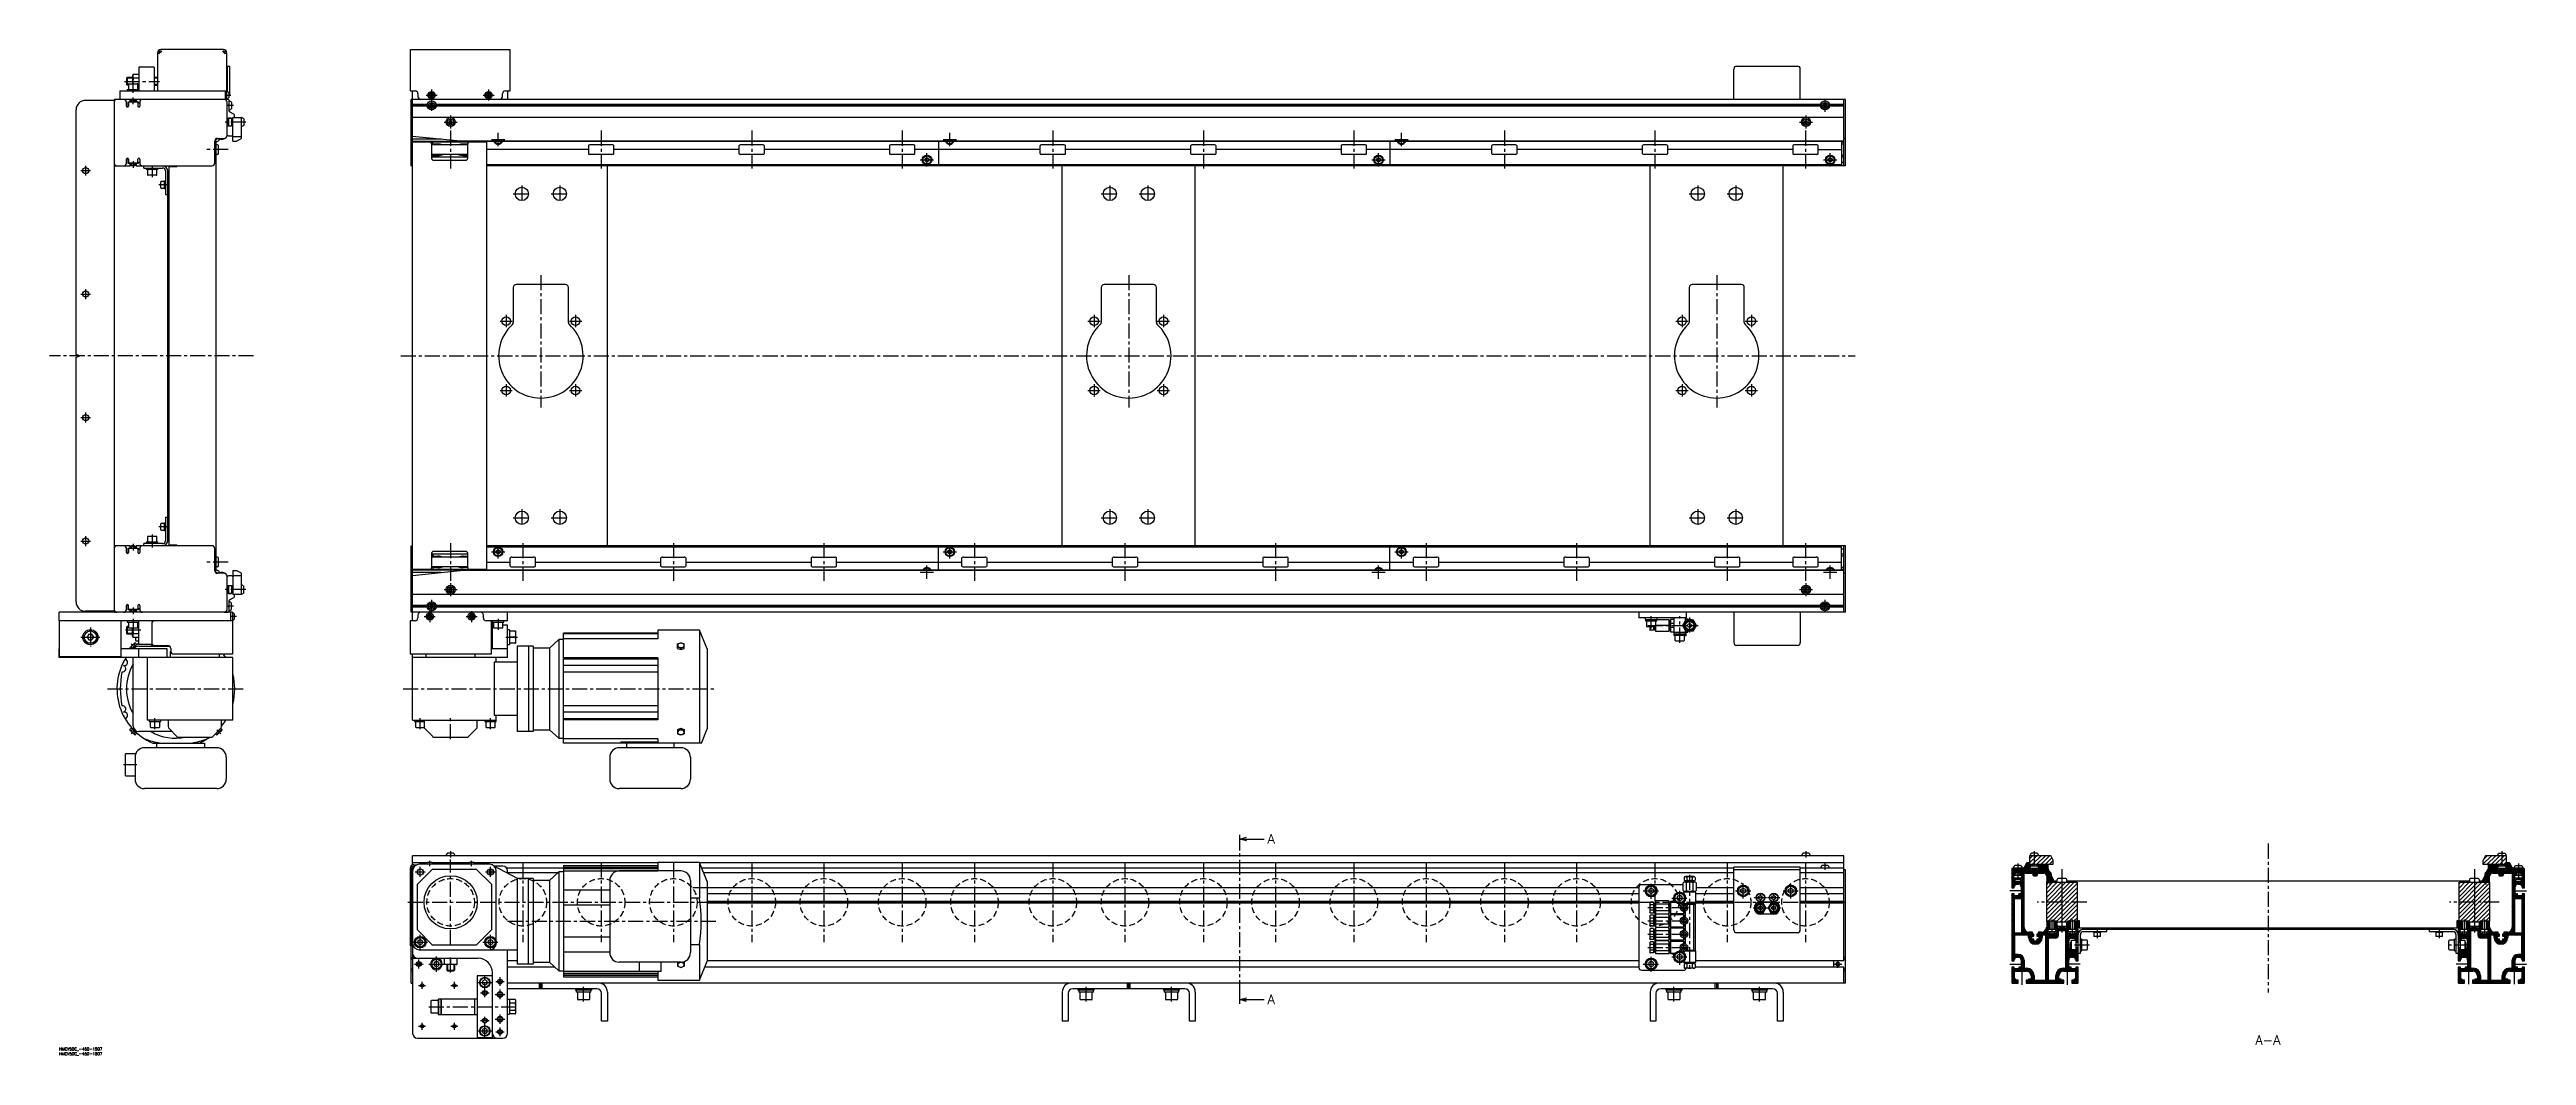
# Model space of a CAD drawing. Extents: x -10 to 2598, y -8 to 1051.
import ezdxf

# ---------------------------------------------------------------- set-up
doc = ezdxf.new("R2010")
doc.units = 0
doc.header["$LTSCALE"] = 0.5
doc.linetypes.add('CENTER', pattern=[50.8, 31.75, -6.35, 6.35, -6.35])
doc.linetypes.add('DASHED', pattern=[19.05, 12.7, -6.35])
for name, color, linetype in [('MSM_CENTER', 1, 'CENTER'), ('MSM_CONTINUOUS', 7, 'CONTINUOUS'), ('MSM_DASHED', 4, 'DASHED'), ('MSM_NARROW', 5, 'CONTINUOUS'), ('MSM_PART_NUMBER', 7, 'CONTINUOUS')]:
    doc.layers.add(name, color=color, linetype=linetype)
doc.styles.get("Standard").update_dxf_attribs({"font": 'txt.shx', "height": 10, "bigfont": 'bigfont.shx'})

# ---------------------------------------------------------------- blocks, each defined once
blk = doc.blocks.new('*U86')
at = {"layer": 'MSM_PART_NUMBER'}
blk.add_text('HMCV50C_-450-1507', height=3, dxfattribs=at).set_placement((0, -3))
blk = doc.blocks.new('*U87')
at = {"layer": 'MSM_PART_NUMBER'}
blk.add_text('HMCV50C_-450-1507', height=3, dxfattribs=at).set_placement((0, -8))
blk = doc.blocks.new('*U88')
at = {"layer": 'MSM_PART_NUMBER'}
blk.add_text('A', height=10, dxfattribs=at).set_placement((1272.3, 214.9))
blk = doc.blocks.new('*U89')
at = {"layer": 'MSM_PART_NUMBER'}
blk.add_text('A', height=10, dxfattribs=at).set_placement((1272.3, 45.9))
blk = doc.blocks.new('*U90')
at = {"layer": 'MSM_PART_NUMBER'}
blk.add_text('A-A', height=10, dxfattribs=at).set_placement((2312.4, 3))

msp = doc.modelspace()

# ---------------------------------------------------------------- linework, layer by layer
at = {"layer": 'MSM_CENTER'}
for p, q in [((69, 1017.4), (105.6, 1017.4)), ((78, 1005.4), (78, 1016.9)), ((78, 993.4), (78, 1000.4)), ((174.6, 1002.9), (180.8, 1002.9)), ((183.7, 992), (177, 992)), ((385.5, 992), (399, 992)), ((386.5, 1002.9), (398.1, 1002.9)), ((392.3, 1008.7), (392.3, 985.3)), ((446.5, 1002.9), (458.1, 1002.9)), ((452.3, 1008.7), (452.3, 997.1)), ((1852.5, 992), (1866, 992)), ((1859.3, 998.8), (1859.3, 985.3)), ((196.7, 974.5), (175, 974.5)), ((405.5, 974.5), (419, 974.5)), ((412.3, 981.3), (412.3, 967.8)), ((412.3, 965.5), (412.3, 925.5)), ((570.8, 965.5), (570.8, 925.5)), ((729.3, 965.5), (729.3, 925.5)), ((887.8, 965.5), (887.8, 925.5)), ((1046.3, 965.5), (1046.3, 925.5)), ((1204.8, 965.5), (1204.8, 925.5)), ((1363.3, 965.5), (1363.3, 925.5)), ((1521.8, 965.5), (1521.8, 925.5)), ((1680.3, 965.5), (1680.3, 925.5)), ((1832.5, 974.5), (1846, 974.5)), ((1838.8, 965.5), (1838.8, 925.5)), ((1839.3, 981.3), (1839.3, 967.8)), ((178, 945.5), (155.5, 945.5)), ((455.3, 956.2), (469.3, 956.2)), ((462.3, 949.2), (462.3, 963.3)), ((913.8, 927.7), (913.8, 941.7)), ((930.8, 956.2), (944.8, 956.2)), ((937.8, 949.2), (937.8, 963.3)), ((1389.3, 927.7), (1389.3, 941.7)), ((1406.3, 956.2), (1420.3, 956.2)), ((1413.3, 949.2), (1413.3, 963.3)), ((1864.8, 927.7), (1864.8, 941.7)), ((22.8, 923.4), (33.2, 923.4)), ((28, 928.6), (28, 918.2)), ((78, 933.4), (78, 926.4)), ((98, 928.1), (98, 916.6)), ((906.8, 934.7), (920.8, 934.7)), ((1382.3, 934.7), (1396.3, 934.7)), ((1857.8, 934.7), (1871.8, 934.7)), ((114.1, 908.4), (105.1, 908.4)), ((478.2, 898.9), (496.3, 898.9)), ((487.3, 907.9), (487.3, 889.9)), ((518.3, 898.9), (536.3, 898.9)), ((527.3, 907.9), (527.3, 889.9)), ((1097.3, 898.9), (1115.3, 898.9)), ((1106.3, 907.9), (1106.3, 889.9)), ((1137.3, 898.9), (1155.3, 898.9)), ((1146.3, 907.9), (1146.3, 889.9)), ((1716.3, 898.9), (1734.3, 898.9)), ((1725.3, 907.9), (1725.3, 889.9)), ((1756.3, 898.9), (1774.3, 898.9)), ((1765.3, 907.9), (1765.3, 889.9)), ((507.3, 813.4), (507.3, 673.9)), ((1126.3, 813.4), (1126.3, 673.9)), ((1745.3, 813.4), (1745.3, 673.9)), ((22.8, 793.4), (33.2, 793.4)), ((28, 798.6), (28, 788.1)), ((464.3, 764.9), (477.2, 764.9)), ((470.8, 771.4), (470.8, 758.4)), ((537.3, 764.9), (550.3, 764.9)), ((543.8, 771.4), (543.8, 758.4)), ((1083.3, 764.9), (1096.3, 764.9)), ((1089.8, 771.4), (1089.8, 758.4)), ((1156.3, 764.9), (1169.3, 764.9)), ((1162.8, 771.4), (1162.8, 758.4)), ((1702.3, 764.9), (1715.3, 764.9)), ((1708.8, 771.4), (1708.8, 758.4)), ((1775.3, 764.9), (1788.3, 764.9)), ((1781.8, 771.4), (1781.8, 758.4)), ((204.8, 728.4), (-10, 728.4)), ((359.8, 728.4), (1890.9, 728.4)), ((464.3, 691.9), (477.2, 691.9)), ((470.8, 698.4), (470.8, 685.4)), ((537.3, 691.9), (550.3, 691.9)), ((543.8, 698.4), (543.8, 685.4)), ((1083.3, 691.9), (1096.3, 691.9)), ((1089.8, 698.4), (1089.8, 685.4)), ((1156.3, 691.9), (1169.3, 691.9)), ((1162.8, 698.4), (1162.8, 685.4)), ((1702.3, 691.9), (1715.3, 691.9)), ((1708.8, 698.4), (1708.8, 685.4)), ((1775.3, 691.9), (1788.3, 691.9)), ((1781.8, 698.4), (1781.8, 685.4)), ((22.8, 663.4), (33.2, 663.4)), ((28, 668.6), (28, 658.1)), ((114.1, 548.4), (105.1, 548.4)), ((478.2, 557.9), (496.3, 557.9)), ((487.3, 566.9), (487.3, 548.9)), ((518.3, 557.9), (536.3, 557.9)), ((527.3, 566.9), (527.3, 548.9)), ((1097.3, 557.9), (1115.3, 557.9)), ((1106.3, 566.9), (1106.3, 548.9)), ((1137.3, 557.9), (1155.3, 557.9)), ((1146.3, 566.9), (1146.3, 548.9)), ((1716.3, 557.9), (1734.3, 557.9)), ((1725.3, 566.9), (1725.3, 548.9)), ((1756.3, 557.9), (1774.3, 557.9)), ((1765.3, 566.9), (1765.3, 548.9)), ((22.8, 533.4), (33.2, 533.4)), ((28, 538.6), (28, 528.1)), ((78, 530.4), (78, 523.4)), ((98, 540.2), (98, 526.4)), ((412.3, 531.3), (412.3, 491.3)), ((455.3, 522), (469.3, 522)), ((462.3, 515), (462.3, 529)), ((488.3, 531.3), (488.3, 491.3)), ((646.8, 531.3), (646.8, 491.3)), ((805.3, 531.3), (805.3, 491.3)), ((930.8, 522), (944.8, 522)), ((937.8, 515), (937.8, 529)), ((963.8, 531.3), (963.8, 491.3)), ((1122.3, 531.3), (1122.3, 491.3)), ((1280.8, 531.3), (1280.8, 491.3)), ((1406.3, 522), (1420.3, 522)), ((1413.3, 515), (1413.3, 529)), ((1439.3, 531.3), (1439.3, 491.3)), ((1597.8, 531.3), (1597.8, 491.3)), ((1756.3, 531.3), (1756.3, 491.3)), ((1838.8, 531.3), (1838.8, 491.3)), ((178, 511.3), (155.5, 511.3)), ((906.8, 500.5), (920.8, 500.5)), ((913.8, 493.5), (913.8, 507.5)), ((1382.3, 500.5), (1396.3, 500.5)), ((1389.3, 493.5), (1389.3, 507.5)), ((1857.8, 500.5), (1871.8, 500.5)), ((1864.8, 493.5), (1864.8, 507.5)), ((196.7, 482.2), (175, 482.2)), ((392.3, 471.5), (392.3, 458)), ((405.5, 482.2), (419, 482.2)), ((412.3, 489), (412.3, 475.5)), ((1832.5, 482.2), (1846, 482.2)), ((1839.3, 489), (1839.3, 475.5)), ((1859.3, 471.5), (1859.3, 458)), ((78, 463.4), (78, 456.4)), ((78, 451.4), (78, 439.9)), ((183.7, 464.7), (177, 464.7)), ((186.8, 453.9), (180.6, 453.9)), ((384.5, 453.9), (396.1, 453.9)), ((385.5, 464.7), (399, 464.7)), ((390.3, 459.7), (390.3, 448.1)), ((428.5, 453.9), (440.1, 453.9)), ((434.3, 459.7), (434.3, 448.1)), ((462.3, 451.4), (462.3, 439.9)), ((1672.8, 444.4), (1725.7, 444.4)), ((1676.3, 441.3), (1676.3, 454.4)), ((1706.3, 426.3), (1706.3, 454.4)), ((1716.8, 452.9), (1716.8, 435.9)), ((1852.5, 464.7), (1866, 464.7)), ((23, 432.2), (43, 432.2)), ((33, 442.2), (33, 422.2)), ((86, 439.4), (69, 439.4)), ((80.6, 420.2), (75.8, 425)), ((470.3, 432.2), (482.8, 432.2)), ((51, 377.7), (195, 377.7)), ((362.3, 377.7), (692.3, 377.7)), ((101, 335.2), (101, 346.7)), ((380.3, 335.2), (380.3, 346.7)), ((412.3, 324.7), (412.3, 346.7)), ((454.3, 335.2), (454.3, 346.7)), ((75.8, 330.5), (80.6, 335.3)), ((170.2, 330.5), (166.1, 334.7)), ((82, 297.8), (68, 297.8)), ((1243.3, 55), (1243.3, 215)), ((2325.9, 214.8), (2325.9, 58)), ((375, 185), (385.6, 185)), ((380.3, 179.7), (380.3, 190.3)), ((390.3, 191), (390.3, 196.8)), ((412.3, 206.8), (412.3, 200)), ((412.3, 108), (412.3, 198)), ((434.3, 191), (434.3, 196.8)), ((449, 185), (459.6, 185)), ((454.3, 179.7), (454.3, 190.3)), ((488.3, 195), (488.3, 111)), ((570.8, 195), (570.8, 111)), ((646.8, 195), (646.8, 111)), ((729.3, 195), (729.3, 111)), ((805.3, 195), (805.3, 111)), ((887.8, 195), (887.8, 111)), ((963.8, 195), (963.8, 111)), ((1046.3, 195), (1046.3, 111)), ((1122.3, 195), (1122.3, 111)), ((1204.8, 195), (1204.8, 111)), ((1280.8, 195), (1280.8, 111)), ((1363.3, 195), (1363.3, 111)), ((1439.3, 195), (1439.3, 111)), ((1521.8, 195), (1521.8, 111)), ((1597.8, 195), (1597.8, 111)), ((1680.3, 195), (1680.3, 111)), ((1756.3, 195), (1756.3, 111)), ((1838.8, 195), (1838.8, 111)), ((1839.3, 206.8), (1839.3, 200)), ((1859.3, 193.8), (1859.3, 187)), ((2062.2, 193.8), (2062.2, 172.5)), ((2079.7, 206.8), (2079.7, 183.5)), ((2108.8, 188), (2108.8, 118)), ((2543, 188), (2543, 118)), ((2572, 206.8), (2572, 183.5)), ((2589.5, 193.8), (2589.5, 172.5)), ((1668, 165), (1684.5, 165)), ((1676.3, 156.7), (1676.3, 173.3)), ((1698, 157.5), (1714.5, 157.5)), ((1706.3, 149.2), (1706.3, 165.8)), ((1716.8, 182), (1716.8, 81.5)), ((1765.2, 165), (1781.4, 165)), ((1773.3, 156.9), (1773.3, 173.1)), ((1784.7, 158), (1797.8, 158)), ((1791.3, 140), (1791.3, 164.6)), ((1798.7, 158), (1811.8, 158)), ((1805.3, 140), (1805.3, 164.6)), ((1815.2, 165), (1831.4, 165)), ((1823.3, 156.9), (1823.3, 173.1)), ((2067.9, 165), (2053.9, 165)), ((2092.4, 175.6), (2100.4, 175.6)), ((2096.4, 171.6), (2096.4, 179.6)), ((2551.3, 175.6), (2559.3, 175.6)), ((2555.3, 171.6), (2555.3, 179.6)), ((2583.9, 165), (2597.9, 165)), ((367.3, 153), (1881.3, 153)), ((472.3, 133), (692.3, 133)), ((1672.8, 147.5), (1716.8, 147.5)), ((1672.8, 133.5), (1716.8, 133.5)), ((1710.8, 141.5), (1710.8, 153.5)), ((1710.8, 127.5), (1710.8, 139.5)), ((1784.2, 147), (1812.3, 147)), ((2134.9, 153), (2082.7, 153)), ((2098, 135), (2098, 115.8)), ((2119.5, 135), (2119.5, 115.8)), ((2569.1, 153), (2516.9, 153)), ((2532.2, 135), (2532.2, 115.8)), ((2553.7, 135), (2553.7, 115.8)), ((372.2, 111), (388.4, 111)), ((380.3, 102.9), (380.3, 119.1)), ((446.2, 111), (462.4, 111)), ((454.3, 102.9), (454.3, 119.1)), ((1672.8, 119.5), (1716.8, 119.5)), ((1672.8, 105.5), (1716.8, 105.5)), ((1710.8, 113.5), (1710.8, 125.5)), ((1710.8, 99.5), (1710.8, 111.5)), ((2137.7, 108), (2113.9, 108)), ((2145.9, 124.1), (2145.9, 115.1)), ((2505.9, 124.1), (2505.9, 115.1)), ((2537.9, 108), (2514.1, 108)), ((374.2, 88), (383.3, 88)), ((378.7, 84), (378.7, 92)), ((378.8, 83.4), (378.8, 92.6)), ((389.2, 88), (405.4, 88)), ((397.3, 79.9), (397.3, 96)), ((412.3, 79), (412.3, 96)), ((1668, 88), (1684.5, 88)), ((1676.3, 79.7), (1676.3, 96.3)), ((1698, 95.5), (1714.5, 95.5)), ((1706.3, 87.2), (1706.3, 103.8)), ((1868.9, 88), (1876.9, 88)), ((1872.9, 84), (1872.9, 92)), ((2053.9, 88), (2067.9, 88)), ((2066.9, 66), (2066.9, 82.5)), ((2127.9, 88), (2113.9, 88)), ((2114.8, 66), (2114.8, 82.5)), ((2537.9, 88), (2523.9, 88)), ((2536.9, 82.5), (2536.9, 66)), ((2583.9, 88), (2597.9, 88)), ((2584.9, 82.5), (2584.9, 66)), ((378.6, 65.5), (386, 65.5)), ((382.3, 61.8), (382.3, 69.2)), ((412.6, 65.5), (420, 65.5)), ((416.3, 61.8), (416.3, 69.2)), ((440.8, 68.5), (455.8, 68.5)), ((443.8, 57.5), (452.8, 57.5)), ((448.3, 53), (448.3, 76)), ((459.3, 56), (469.3, 56)), ((459.8, 69.5), (468.8, 69.5)), ((464.3, 65), (464.3, 74)), ((464.3, 51), (464.3, 61)), ((552.3, 48.4), (552.3, 64)), ((1081.3, 48.4), (1081.3, 64)), ((1171.3, 48.4), (1171.3, 64)), ((1700.3, 48.4), (1700.3, 64)), ((1790.3, 48.4), (1790.3, 64)), ((382.3, 18.8), (382.3, 26.2)), ((389.3, 43), (482.8, 43)), ((416.3, 18.8), (416.3, 26.2)), ((443.8, 28.5), (452.8, 28.5)), ((448.3, 10), (448.3, 33)), ((459.3, 30), (469.3, 30)), ((464.3, 25), (464.3, 35)), ((378.6, 22.5), (386, 22.5)), ((412.6, 22.5), (420, 22.5)), ((440.8, 17.5), (455.8, 17.5)), ((459.8, 16.5), (468.8, 16.5)), ((464.3, 12), (464.3, 21))]:
    msp.add_line(p, q, dxfattribs=at)
at = {"layer": 'MSM_CONTINUOUS'}
for p, q in [((103.6, 1047.3), (103.6, 1007.4)), ((108.2, 1049.3), (105.2, 1046.3)), ((105.2, 1046.3), (105.2, 1047.3)), ((173, 1050.9), (107.2, 1050.9)), ((107.2, 1049.3), (108.2, 1049.3)), ((175, 1046.3), (172, 1049.3)), ((172, 1049.3), (173, 1049.3)), ((175, 1047.3), (175, 1046.3)), ((176.6, 998.4), (176.6, 1047.3)), ((369.9, 1007.4), (369.9, 1050.9)), ((369.9, 1050.9), (474.9, 1050.9)), ((474.9, 1007.4), (474.9, 1050.9)), ((71, 1020.7), (71.7, 1021.4)), ((71, 1020.7), (71, 1014.1)), ((77.5, 1021.4), (71.7, 1021.4)), ((71.7, 1021.4), (71.7, 1013.4)), ((78.2, 1024.9), (77.5, 1023.6)), ((77.5, 1023.6), (77.5, 1014.9)), ((78.2, 1024.9), (84, 1024.9)), ((78.2, 1021.2), (84, 1021.2)), ((100, 1032.4), (84, 1032.4)), ((84, 1032.4), (84, 1007.4)), ((100, 1032.4), (100, 1007.4)), ((103.6, 1021.4), (100, 1021.4)), ((177, 1033.4), (177, 1006.6)), ((177, 1033.4), (180, 1033.4)), ((180, 1006.4), (180, 1033.4)), ((1763.3, 998.4), (1763.3, 1030.4)), ((1766.3, 1033.4), (1830.3, 1033.4)), ((1833.3, 998.4), (1833.3, 1030.4)), ((58, 997.4), (28, 997.4)), ((58, 997.9), (58, 458.9)), ((176.6, 998.4), (58.5, 998.4)), ((64, 1007.4), (64, 998.4)), ((64, 1007.4), (176.6, 1007.4)), ((71.7, 1013.4), (71, 1014.1)), ((71, 991.4), (71, 995.4)), ((73, 1013.4), (71.7, 1013.4)), ((71.9, 1008.9), (71.9, 1007.4)), ((71.9, 1008.9), (84, 1008.9)), ((72.8, 990.9), (72.8, 995.9)), ((72.8, 995.9), (76, 995.9)), ((73, 1014.3), (73, 1008.9)), ((73, 995.9), (73, 991.4)), ((83, 995.4), (73, 995.4)), ((73.6, 1014.9), (82.4, 1014.9)), ((74.8, 995.9), (74.8, 998.4)), ((75, 998.4), (75, 995.9)), ((76.4, 998.4), (76, 998)), ((76, 995.4), (76, 998)), ((76, 998), (80, 998)), ((80, 998), (79.6, 998.4)), ((80, 995.4), (80, 998)), ((83.3, 995.9), (80, 995.9)), ((81, 995.9), (81, 998.4)), ((81.2, 998.4), (81.2, 995.9)), ((83, 1008.9), (83, 1014.3)), ((83, 1013.6), (84, 1013.6)), ((83, 1009.9), (84, 1009.9)), ((83, 995.9), (83, 991.4)), ((83.3, 995.9), (83.3, 994.9)), ((83.3, 994.9), (85, 994.9)), ((85, 995.4), (85, 991.4)), ((100, 1013.4), (103.6, 1013.4)), ((178, 998.3), (174.5, 998.3)), ((175, 1007.4), (175, 998.4)), ((177, 960.6), (177, 995.4)), ((178.5, 992), (179, 992.9)), ((179, 991.2), (178.5, 992)), ((178.8, 1005.4), (178.8, 1000.4)), ((179, 986.1), (179, 997.3)), ((181.7, 995.2), (181.7, 988.9)), ((369.9, 1007.4), (374.9, 1007.4)), ((1880.9, 998.4), (370.7, 998.4)), ((370.7, 928.4), (370.7, 998.4)), ((372.3, 449.4), (372.3, 1007.4)), ((1879.3, 998.3), (372.3, 998.3)), ((387.6, 992.9), (372.3, 992.9)), ((387.5, 992), (372.3, 992)), ((387.6, 991.2), (372.3, 991.2)), ((377.9, 1004.4), (377.9, 1001.4)), ((392.3, 993.8), (390.8, 992.9)), ((390.8, 992.9), (390.8, 991.2)), ((390.8, 991.2), (392.3, 990.3)), ((392.3, 1004.3), (391, 1003.6)), ((391, 1002.2), (391, 1003.6)), ((391, 1002.2), (392.3, 1001.5)), ((393.5, 1003.6), (392.3, 1004.3)), ((392.3, 1001.5), (393.5, 1002.2)), ((393.8, 992.9), (392.3, 993.8)), ((392.3, 990.3), (393.8, 991.2)), ((393.5, 1002.2), (393.5, 1003.6)), ((393.8, 991.2), (393.8, 992.9)), ((1854.6, 992.9), (396.9, 992.9)), ((1854.6, 991.2), (396.9, 991.2)), ((1854.5, 992), (397, 992)), ((397.3, 998.3), (397.3, 998.4)), ((427.3, 998.4), (427.3, 998.3)), ((452.3, 1004.3), (451, 1003.6)), ((451, 1002.2), (451, 1003.6)), ((451, 1002.2), (452.3, 1001.5)), ((453.5, 1003.6), (452.3, 1004.3)), ((452.3, 1001.5), (453.5, 1002.2)), ((453.5, 1002.2), (453.5, 1003.6)), ((466.9, 1001.4), (466.9, 1004.4)), ((469.9, 1007.4), (474.9, 1007.4)), ((472.3, 1007.4), (472.3, 998.4)), ((1859.3, 993.8), (1857.8, 992.9)), ((1857.8, 992.9), (1857.8, 991.2)), ((1857.8, 991.2), (1859.3, 990.3)), ((1860.8, 992.9), (1859.3, 993.8)), ((1859.3, 990.3), (1860.8, 991.2)), ((1860.8, 991.2), (1860.8, 992.9)), ((1879.3, 992.9), (1863.9, 992.9)), ((1879.3, 991.2), (1863.9, 991.2)), ((1879.3, 992), (1864, 992)), ((1879.3, 928.4), (1879.3, 998.4)), ((1880.9, 928.4), (1880.9, 998.4)), ((18, 729.9), (18, 987.4)), ((72.9, 990.9), (72.8, 990.9)), ((177, 978.8), (181.5, 978.8)), ((177.4, 977), (177, 976.6)), ((177, 972.5), (177.4, 972)), ((181.5, 970.3), (177, 970.3)), ((178.5, 977), (177.4, 977)), ((177.4, 972), (177.4, 977)), ((178.5, 972), (177.4, 972)), ((181.5, 978.5), (178.5, 978.5)), ((178.5, 978.5), (178.5, 970.5)), ((178.5, 970.5), (181.5, 970.5)), ((184.1, 982.8), (179.5, 985.3)), ((181.5, 978.8), (181.5, 970.3)), ((181.5, 977.3), (183, 977.3)), ((183, 977), (181.5, 977)), ((181.5, 972), (183, 972)), ((183, 971.8), (181.5, 971.8)), ((183, 954.5), (183, 979.5)), ((183, 979.5), (192, 979.5)), ((184.6, 979.5), (184.6, 982)), ((192, 957.7), (192, 979.5)), ((194.7, 977.7), (194.7, 971.4)), ((1879.3, 979.5), (372.3, 979.5)), ((411.4, 976), (410.5, 974.5)), ((410.5, 974.5), (411.4, 973)), ((411.4, 976), (413.1, 976)), ((411.4, 973), (413.1, 973)), ((414, 974.5), (413.1, 976)), ((413.1, 973), (414, 974.5)), ((1838.4, 976), (1837.5, 974.5)), ((1837.5, 974.5), (1838.4, 973)), ((1838.4, 976), (1840.1, 976)), ((1838.4, 973), (1840.1, 973)), ((1841, 974.5), (1840.1, 976)), ((1840.1, 973), (1841, 974.5)), ((164, 931.4), (164, 954.4)), ((165.5, 953.4), (164, 953.4)), ((164.1, 955.1), (164.1, 953.4)), ((164.6, 955.8), (164.6, 954.6)), ((165.1, 954.1), (165.6, 954.1)), ((165.5, 503.4), (165.5, 953.4)), ((167, 950.5), (165.5, 950.5)), ((167, 940.5), (165.5, 940.5)), ((167, 957.4), (173.8, 957.4)), ((168, 941.5), (168, 949.5)), ((170.7, 956.5), (172.4, 956.5)), ((174.5, 957.4), (174.5, 957.5)), ((178.3, 960), (182, 960)), ((183, 959.5), (192, 959.5)), ((183, 954.5), (186.8, 954.5)), ((187.2, 954.7), (191.4, 956.8)), ((370.7, 957.4), (372.3, 957.4)), ((422.3, 954.5), (372.3, 959.5)), ((402.3, 956.5), (372.3, 956.5)), ((1879.3, 954.1), (372.3, 954.1)), ((450.3, 953.4), (372.3, 953.4)), ((398.8, 951.4), (392.3, 951.4)), ((392.3, 951.4), (392.3, 936.4)), ((430.3, 950.5), (392.3, 950.5)), ((430.3, 940.5), (392.3, 940.5)), ((392.3, 939.4), (398.8, 939.4)), ((393.4, 951.4), (393.4, 953.4)), ((393.4, 937.4), (393.4, 939.4)), ((1879.3, 954.5), (422.3, 954.5)), ((430.3, 951.4), (425.7, 951.4)), ((425.7, 939.4), (430.3, 939.4)), ((430.3, 936.4), (430.3, 951.4)), ((431.1, 953.4), (431.1, 953.1)), ((450.3, 502.6), (450.3, 954.1)), ((557.3, 945.5), (450.3, 945.5)), ((462.3, 953.9), (461.9, 954.1)), ((462.6, 954.1), (462.3, 953.9)), ((557.3, 949.5), (557.3, 941.5)), ((582.2, 950.5), (559.3, 950.5)), ((582.2, 940.5), (559.3, 940.5)), ((584.2, 941.5), (584.2, 949.5)), ((715.8, 945.5), (584.2, 945.5)), ((715.8, 949.5), (715.8, 941.5)), ((740.7, 950.5), (717.8, 950.5)), ((740.7, 940.5), (717.8, 940.5)), ((742.7, 941.5), (742.7, 949.5)), ((874.3, 945.5), (742.7, 945.5)), ((874.3, 949.5), (874.3, 941.5)), ((899.2, 950.5), (876.3, 950.5)), ((899.2, 940.5), (876.3, 940.5)), ((901.2, 941.5), (901.2, 949.5)), ((1032.8, 945.5), (901.2, 945.5)), ((925.8, 954.1), (925.8, 929.4)), ((937.8, 953.9), (937.4, 954.1)), ((938.1, 954.1), (937.8, 953.9)), ((1032.8, 949.5), (1032.8, 941.5)), ((1057.7, 950.5), (1034.8, 950.5)), ((1057.7, 940.5), (1034.8, 940.5)), ((1059.7, 941.5), (1059.7, 949.5)), ((1191.3, 945.5), (1059.7, 945.5)), ((1191.3, 949.5), (1191.3, 941.5)), ((1216.2, 950.5), (1193.3, 950.5)), ((1216.2, 940.5), (1193.3, 940.5)), ((1218.2, 941.5), (1218.2, 949.5)), ((1349.8, 945.5), (1218.2, 945.5)), ((1349.8, 949.5), (1349.8, 941.5)), ((1374.7, 950.5), (1351.8, 950.5)), ((1374.7, 940.5), (1351.8, 940.5)), ((1376.7, 941.5), (1376.7, 949.5)), ((1508.3, 945.5), (1376.7, 945.5)), ((1401.3, 954.1), (1401.3, 929.4)), ((1413.3, 953.9), (1412.9, 954.1)), ((1413.6, 954.1), (1413.3, 953.9)), ((1508.3, 949.5), (1508.3, 941.5)), ((1533.2, 950.5), (1510.3, 950.5)), ((1533.2, 940.5), (1510.3, 940.5)), ((1535.2, 941.5), (1535.2, 949.5)), ((1666.8, 945.5), (1535.2, 945.5)), ((1666.8, 949.5), (1666.8, 941.5)), ((1691.7, 950.5), (1668.8, 950.5)), ((1691.7, 940.5), (1668.8, 940.5)), ((1693.7, 941.5), (1693.7, 949.5)), ((1825.3, 945.5), (1693.7, 945.5)), ((1825.3, 949.5), (1825.3, 941.5)), ((1850.2, 950.5), (1827.3, 950.5)), ((1850.2, 940.5), (1827.3, 940.5)), ((1852.2, 941.5), (1852.2, 949.5)), ((1852.2, 945.5), (1876.8, 945.5)), ((1876.8, 954.1), (1876.8, 929.4)), ((1879.3, 953.4), (1876.8, 953.4)), ((1879.3, 951.4), (1876.8, 951.4)), ((1879.3, 939.4), (1876.8, 939.4)), ((1880.9, 957.4), (1879.3, 957.4)), ((58.5, 928.4), (74.8, 928.4)), ((71, 931.4), (71, 935.4)), ((72.8, 935.9), (72.9, 935.9)), ((72.8, 930.9), (72.8, 935.9)), ((74.8, 930.9), (72.8, 930.9)), ((73, 935.4), (73, 931.4)), ((83, 931.4), (73, 931.4)), ((74.8, 928.4), (74.8, 930.9)), ((76, 931.4), (76, 928.8)), ((76.4, 928.4), (76, 928.8)), ((76, 928.8), (80, 928.8)), ((79.6, 928.4), (76.4, 928.4)), ((80, 928.8), (79.6, 928.4)), ((80, 931.4), (80, 928.8)), ((83.3, 930.9), (81.2, 930.9)), ((81.2, 930.9), (81.2, 928.4)), ((81.2, 928.4), (161, 928.4)), ((83, 931.4), (83, 935.4)), ((83.3, 931.9), (83.3, 930.9)), ((85, 931.9), (83.3, 931.9)), ((85, 935.4), (85, 931.4)), ((89.4, 926.1), (89.4, 928.4)), ((89.4, 926.1), (109.1, 926.1)), ((91.9, 926.1), (91.9, 924.6)), ((104.1, 924.6), (91.9, 924.6)), ((93, 924.6), (93, 919.2)), ((102.4, 918.6), (93.6, 918.6)), ((103, 919.2), (103, 924.6)), ((104.1, 924.6), (104.1, 926.1)), ((112.1, 923.1), (112.1, 898.4)), ((114.4, 533.4), (114.4, 923.4)), ((114.4, 923.4), (116, 923.4)), ((114.4, 921.4), (116, 921.4)), ((124, 927.4), (116, 927.4)), ((116, 529.4), (116, 927.4)), ((124, 927.4), (124, 928.4)), ((370.7, 928.4), (372.3, 928.4)), ((430.3, 937.4), (392.3, 937.4)), ((394.3, 934.4), (428.3, 934.4)), ((1876.8, 929.4), (450.3, 929.4)), ((1880.9, 928.4), (450.3, 928.4)), ((577.3, 528.4), (577.3, 928.4)), ((911.8, 935.9), (913.8, 937.1)), ((911.8, 933.6), (911.8, 935.9)), ((913.8, 932.4), (911.8, 933.6)), ((913.8, 937.1), (915.8, 935.9)), ((915.8, 933.6), (913.8, 932.4)), ((915.8, 935.9), (915.8, 933.6)), ((1056.3, 528.4), (1056.3, 928.4)), ((1196.3, 528.4), (1196.3, 928.4)), ((1387.3, 935.9), (1389.3, 937.1)), ((1387.3, 933.6), (1387.3, 935.9)), ((1389.3, 932.4), (1387.3, 933.6)), ((1389.3, 937.1), (1391.3, 935.9)), ((1391.3, 933.6), (1389.3, 932.4)), ((1391.3, 935.9), (1391.3, 933.6)), ((1675.3, 528.4), (1675.3, 928.4)), ((1815.3, 528.4), (1815.3, 928.4)), ((1862.8, 935.9), (1864.8, 937.1)), ((1862.8, 933.6), (1862.8, 935.9)), ((1864.8, 932.4), (1862.8, 933.6)), ((1864.8, 937.1), (1866.8, 935.9)), ((1866.8, 933.6), (1864.8, 932.4)), ((1866.8, 935.9), (1866.8, 933.6)), ((1879.3, 937.4), (1876.8, 937.4)), ((1879.3, 931.9), (1876.8, 931.9)), ((107.1, 905.3), (107.1, 911.5)), ((111.1, 911.9), (107.5, 911.9)), ((107.5, 904.9), (111.1, 904.9)), ((112.1, 912.2), (111.1, 912.2)), ((111.1, 904.6), (111.1, 912.2)), ((111.1, 904.6), (112.1, 904.6)), ((112.1, 898.4), (114.4, 898.4)), ((478.2, 800.4), (478.2, 763.5)), ((533.3, 803.4), (481.3, 803.4)), ((536.3, 763.5), (536.3, 800.4)), ((1097.3, 800.4), (1097.3, 763.5)), ((1152.3, 803.4), (1100.3, 803.4)), ((1155.3, 763.5), (1155.3, 800.4)), ((1716.3, 800.4), (1716.3, 763.5)), ((1771.3, 803.4), (1719.3, 803.4)), ((1774.3, 763.5), (1774.3, 800.4)), ((22, 728.4), (18, 729.9)), ((18, 726.9), (22, 728.4)), ((18, 469.4), (18, 726.9)), ((107.1, 545.3), (107.1, 551.5)), ((111.1, 551.9), (107.5, 551.9)), ((112.1, 552.2), (111.1, 552.2)), ((111.1, 544.6), (111.1, 552.2)), ((112.1, 558.4), (112.1, 533.7)), ((112.1, 558.4), (114.4, 558.4)), ((74.8, 528.4), (58.5, 528.4)), ((71, 521.4), (71, 525.4)), ((72.8, 520.9), (72.8, 525.9)), ((72.8, 525.9), (74.8, 525.9)), ((73, 525.4), (73, 521.4)), ((83, 525.4), (73, 525.4)), ((74.8, 525.9), (74.8, 528.4)), ((76.4, 528.4), (76, 528)), ((76, 525.4), (76, 528)), ((76, 528), (80, 528)), ((79.6, 528.4), (76.4, 528.4)), ((80, 528), (79.6, 528.4)), ((80, 525.4), (80, 528)), ((81.2, 528.4), (81.2, 525.9)), ((161, 528.4), (81.2, 528.4)), ((81.2, 525.9), (83.3, 525.9)), ((83, 525.4), (83, 521.4)), ((83.3, 525.9), (83.3, 524.9)), ((83.3, 524.9), (85, 524.9)), ((85, 525.4), (85, 521.4)), ((109.1, 530.7), (89.4, 530.7)), ((89.4, 528.4), (89.4, 530.7)), ((91.9, 532.2), (91.9, 530.7)), ((104.1, 532.2), (91.9, 532.2)), ((93, 537.6), (93, 532.2)), ((102.4, 538.2), (93.6, 538.2)), ((103, 532.2), (103, 537.6)), ((104.1, 530.7), (104.1, 532.2)), ((107.5, 544.9), (111.1, 544.9)), ((111.1, 544.6), (112.1, 544.6)), ((114.4, 535.4), (116, 535.4)), ((114.4, 533.4), (116, 533.4)), ((116, 529.4), (124, 529.4)), ((124, 528.4), (124, 529.4)), ((164, 502.4), (164, 525.4)), ((370.7, 528.4), (372.3, 528.4)), ((370.7, 458.4), (370.7, 528.4)), ((428.3, 522.4), (394.3, 522.4)), ((1880.9, 528.4), (450.3, 528.4)), ((450.3, 527.4), (1876.8, 527.4)), ((460.3, 523.2), (462.3, 524.4)), ((460.3, 520.9), (460.3, 523.2)), ((462.3, 524.4), (464.3, 523.2)), ((464.3, 523.2), (464.3, 520.9)), ((925.8, 502.6), (925.8, 527.4)), ((935.8, 523.2), (937.8, 524.4)), ((935.8, 520.9), (935.8, 523.2)), ((937.8, 524.4), (939.8, 523.2)), ((939.8, 523.2), (939.8, 520.9)), ((1401.3, 502.6), (1401.3, 527.4)), ((1411.3, 523.2), (1413.3, 524.4)), ((1411.3, 520.9), (1411.3, 523.2)), ((1413.3, 524.4), (1415.3, 523.2)), ((1415.3, 523.2), (1415.3, 520.9)), ((1876.8, 502.6), (1876.8, 527.4)), ((1879.3, 524.9), (1876.8, 524.9)), ((1879.3, 458.4), (1879.3, 528.4)), ((1880.9, 458.4), (1880.9, 528.4)), ((72.9, 520.9), (72.8, 520.9)), ((165.5, 503.4), (164, 503.4)), ((164.1, 501.7), (164.1, 503.4)), ((164.6, 502.1), (164.6, 501)), ((165.6, 502.6), (165.1, 502.6)), ((167, 516.3), (165.5, 516.3)), ((167, 506.3), (165.5, 506.3)), ((173.8, 499.4), (167, 499.4)), ((168, 507.3), (168, 515.3)), ((172.4, 500.2), (170.7, 500.2)), ((174.5, 499.3), (174.5, 499.4)), ((177, 461.4), (177, 496.2)), ((182, 496.7), (178.3, 496.7)), ((183, 502.2), (186.8, 502.2)), ((183, 502.2), (183, 477.2)), ((183, 497.2), (192, 497.2)), ((191.4, 500), (187.2, 502.1)), ((192, 477.2), (192, 499.1)), ((370.7, 499.4), (372.3, 499.4)), ((450.3, 503.4), (372.3, 503.4)), ((1879.3, 502.6), (372.3, 502.6)), ((372.3, 497.2), (422.3, 502.2)), ((402.3, 500.2), (372.3, 500.2)), ((392.3, 520.4), (392.3, 505.4)), ((430.3, 519.4), (392.3, 519.4)), ((392.3, 517.4), (398.8, 517.4)), ((430.3, 516.3), (392.3, 516.3)), ((430.3, 506.3), (392.3, 506.3)), ((398.8, 505.4), (392.3, 505.4)), ((393.4, 519.4), (393.4, 517.4)), ((393.4, 505.4), (393.4, 503.4)), ((1879.3, 502.2), (422.3, 502.2)), ((425.7, 517.4), (430.3, 517.4)), ((430.3, 505.4), (425.7, 505.4)), ((430.3, 505.4), (430.3, 520.4)), ((431.1, 503.4), (431.1, 503.7)), ((450.3, 511.3), (474.8, 511.3)), ((462.3, 519.7), (460.3, 520.9)), ((464.3, 520.9), (462.3, 519.7)), ((474.8, 515.3), (474.8, 507.3)), ((476.8, 516.3), (499.7, 516.3)), ((476.8, 506.3), (499.7, 506.3)), ((501.7, 507.3), (501.7, 515.3)), ((501.7, 511.3), (633.3, 511.3)), ((633.3, 515.3), (633.3, 507.3)), ((635.3, 516.3), (658.2, 516.3)), ((635.3, 506.3), (658.2, 506.3)), ((660.2, 507.3), (660.2, 515.3)), ((660.2, 511.3), (791.8, 511.3)), ((791.8, 515.3), (791.8, 507.3)), ((793.8, 516.3), (816.7, 516.3)), ((793.8, 506.3), (816.7, 506.3)), ((818.7, 507.3), (818.7, 515.3)), ((818.7, 511.3), (950.3, 511.3)), ((913.4, 502.6), (913.8, 502.9)), ((913.8, 502.9), (914.1, 502.6)), ((937.8, 519.7), (935.8, 520.9)), ((939.8, 520.9), (937.8, 519.7)), ((950.3, 515.3), (950.3, 507.3)), ((952.3, 516.3), (975.2, 516.3)), ((952.3, 506.3), (975.2, 506.3)), ((977.2, 507.3), (977.2, 515.3)), ((977.2, 511.3), (1108.8, 511.3)), ((1108.8, 515.3), (1108.8, 507.3)), ((1110.8, 516.3), (1133.7, 516.3)), ((1110.8, 506.3), (1133.7, 506.3)), ((1135.7, 507.3), (1135.7, 515.3)), ((1135.7, 511.3), (1267.3, 511.3)), ((1267.3, 515.3), (1267.3, 507.3)), ((1269.3, 516.3), (1292.2, 516.3)), ((1269.3, 506.3), (1292.2, 506.3)), ((1294.2, 507.3), (1294.2, 515.3)), ((1294.2, 511.3), (1425.8, 511.3)), ((1388.9, 502.6), (1389.3, 502.9)), ((1389.3, 502.9), (1389.6, 502.6)), ((1413.3, 519.7), (1411.3, 520.9)), ((1415.3, 520.9), (1413.3, 519.7)), ((1425.8, 515.3), (1425.8, 507.3)), ((1427.8, 516.3), (1450.7, 516.3)), ((1427.8, 506.3), (1450.7, 506.3)), ((1452.7, 507.3), (1452.7, 515.3)), ((1452.7, 511.3), (1584.3, 511.3)), ((1584.3, 515.3), (1584.3, 507.3)), ((1586.3, 516.3), (1609.2, 516.3)), ((1586.3, 506.3), (1609.2, 506.3)), ((1611.2, 507.3), (1611.2, 515.3)), ((1611.2, 511.3), (1742.8, 511.3)), ((1742.8, 515.3), (1742.8, 507.3)), ((1744.8, 516.3), (1767.7, 516.3)), ((1744.8, 506.3), (1767.7, 506.3)), ((1769.7, 507.3), (1769.7, 515.3)), ((1769.7, 511.3), (1825.3, 511.3)), ((1825.3, 515.3), (1825.3, 507.3)), ((1827.3, 516.3), (1850.2, 516.3)), ((1827.3, 506.3), (1850.2, 506.3)), ((1852.2, 507.3), (1852.2, 515.3)), ((1852.2, 511.3), (1876.8, 511.3)), ((1864.4, 502.6), (1864.8, 502.9)), ((1864.8, 502.9), (1865.1, 502.6)), ((1879.3, 519.4), (1876.8, 519.4)), ((1879.3, 517.4), (1876.8, 517.4)), ((1879.3, 505.4), (1876.8, 505.4)), ((1879.3, 503.4), (1876.8, 503.4)), ((1880.9, 499.4), (1879.3, 499.4)), ((177, 486.5), (181.5, 486.5)), ((177.4, 484.7), (177, 484.3)), ((177, 480.2), (177.4, 479.7)), ((181.5, 478), (177, 478)), ((178.5, 484.7), (177.4, 484.7)), ((177.4, 479.7), (177.4, 484.7)), ((178.5, 479.7), (177.4, 479.7)), ((181.5, 486.2), (178.5, 486.2)), ((178.5, 486.2), (178.5, 478.2)), ((178.5, 478.2), (181.5, 478.2)), ((179, 459.5), (179, 470.7)), ((179.5, 471.5), (184.1, 474)), ((181.5, 486.5), (181.5, 478)), ((181.5, 485), (183, 485)), ((183, 484.7), (181.5, 484.7)), ((181.5, 479.7), (183, 479.7)), ((183, 479.5), (181.5, 479.5)), ((192, 477.2), (183, 477.2)), ((184.6, 474.8), (184.6, 477.2)), ((194.7, 479.1), (194.7, 485.4)), ((1879.3, 477.2), (372.3, 477.2)), ((411.4, 483.7), (410.5, 482.2)), ((410.5, 482.2), (411.4, 480.7)), ((413.1, 483.7), (411.4, 483.7)), ((413.1, 480.7), (411.4, 480.7)), ((414, 482.2), (413.1, 483.7)), ((413.1, 480.7), (414, 482.2)), ((1838.4, 483.7), (1837.5, 482.2)), ((1837.5, 482.2), (1838.4, 480.7)), ((1840.1, 483.7), (1838.4, 483.7)), ((1840.1, 480.7), (1838.4, 480.7)), ((1841, 482.2), (1840.1, 483.7)), ((1840.1, 480.7), (1841, 482.2)), ((0, 449.4), (0, 458.4)), ((182.6, 458.4), (0, 458.4)), ((182.6, 449.4), (0, 449.4)), ((0.5, 411.4), (0.5, 449.4)), ((58, 459.4), (28, 459.4)), ((65.5, 411.4), (65.5, 449.4)), ((71, 461.4), (71, 465.4)), ((71, 442.7), (71.7, 443.4)), ((71.7, 443.4), (71.7, 435.4)), ((73, 443.4), (71.7, 443.4)), ((71.9, 449.4), (71.9, 447.9)), ((71.9, 447.9), (84, 447.9)), ((72.8, 465.9), (72.9, 465.9)), ((72.8, 460.9), (72.8, 465.9)), ((76, 460.9), (72.8, 460.9)), ((73, 460.9), (73, 465.4)), ((83, 461.4), (73, 461.4)), ((73, 447.9), (73, 442.5)), ((74.8, 458.4), (74.8, 460.9)), ((75, 460.9), (75, 458.4)), ((76, 461.4), (76, 458.8)), ((76.4, 458.4), (76, 458.8)), ((76, 458.8), (80, 458.8)), ((80, 458.8), (79.6, 458.4)), ((80, 461.4), (80, 458.8)), ((83.3, 460.9), (80, 460.9)), ((81, 458.4), (81, 460.9)), ((81.2, 460.9), (81.2, 458.4)), ((83, 465.4), (83, 460.9)), ((83, 442.5), (83, 447.9)), ((84, 446.9), (83, 446.9)), ((85, 461.9), (83.3, 461.9)), ((83.3, 461.9), (83.3, 460.9)), ((84, 424.4), (84, 449.4)), ((85, 465.4), (85, 461.4)), ((97.6, 446.4), (97.6, 426.4)), ((100, 449.3), (100, 449.4)), ((174.5, 458.4), (178, 458.4)), ((178.5, 464.7), (179, 465.6)), ((179, 463.9), (178.5, 464.7)), ((181, 449.4), (181, 458.4)), ((181.7, 461.6), (181.7, 467.9)), ((182.6, 458.4), (182.6, 414.4)), ((184.8, 451.4), (184.8, 456.4)), ((374.8, 449.4), (369.8, 449.4)), ((369.8, 449.4), (369.8, 414.4)), ((1880.9, 458.4), (370.7, 458.4)), ((387.6, 465.6), (372.3, 465.6)), ((387.5, 464.7), (372.3, 464.7)), ((387.6, 463.9), (372.3, 463.9)), ((1879.3, 458.4), (372.3, 458.4)), ((377.7, 455.4), (377.7, 452.4)), ((390.3, 455.3), (389, 454.6)), ((389, 454.6), (389, 453.2)), ((389, 453.2), (390.3, 452.5)), ((391.5, 454.6), (390.3, 455.3)), ((390.3, 452.5), (391.5, 453.2)), ((392.3, 466.5), (390.8, 465.6)), ((390.8, 465.6), (390.8, 463.9)), ((390.8, 463.9), (392.3, 463)), ((391.5, 454.6), (391.5, 453.2)), ((393.8, 465.6), (392.3, 466.5)), ((392.3, 463), (393.8, 463.9)), ((393.8, 463.9), (393.8, 465.6)), ((1854.6, 465.6), (396.9, 465.6)), ((1854.6, 463.9), (396.9, 463.9)), ((1854.5, 464.7), (397, 464.7)), ((397.3, 458.4), (397.3, 458.4)), ((427.3, 458.4), (427.3, 458.4)), ((434.3, 455.3), (433, 454.6)), ((433, 454.6), (433, 453.2)), ((433, 453.2), (434.3, 452.5)), ((435.5, 454.6), (434.3, 455.3)), ((434.3, 452.5), (435.5, 453.2)), ((435.5, 454.6), (435.5, 453.2)), ((446.8, 452.4), (446.8, 455.4)), ((472.3, 449.4), (449.8, 449.4)), ((454.8, 449.4), (454.8, 414.4)), ((456.2, 449.4), (456.2, 447.9)), ((456.2, 447.9), (468.4, 447.9)), ((456.3, 419.7), (456.3, 447.9)), ((457.3, 444.7), (456.3, 444.7)), ((457.3, 447.9), (457.3, 442.5)), ((467.3, 442.5), (467.3, 447.9)), ((472.3, 444.7), (467.3, 444.7)), ((468.4, 447.9), (468.4, 449.4)), ((472.3, 449.4), (472.3, 458.4)), ((472.3, 419.8), (472.3, 444.7)), ((1663.3, 458.4), (1663.3, 452.4)), ((1713.3, 452.4), (1663.3, 452.4)), ((1670, 452.4), (1670, 450.8)), ((1670, 450.8), (1682.5, 450.8)), ((1670.2, 450.8), (1670.2, 449.3)), ((1670.2, 449.3), (1682.4, 449.3)), ((1671.3, 449.3), (1671.3, 443.8)), ((1681.3, 443.8), (1681.3, 449.3)), ((1694.7, 444.4), (1681.3, 444.4)), ((1682.4, 449.3), (1682.4, 450.8)), ((1695.3, 450.4), (1682.4, 450.4)), ((1682.5, 450.8), (1682.5, 452.4)), ((1695.3, 450.4), (1695.3, 438.4)), ((1696.8, 449.4), (1695.3, 449.4)), ((1700.3, 450.9), (1696.8, 450.9)), ((1696.8, 450.9), (1696.8, 437.9)), ((1700.3, 446.4), (1696.8, 446.4)), ((1700.3, 452.4), (1700.3, 437.4)), ((1709.8, 444.4), (1713.3, 450.4)), ((1713.3, 438.4), (1709.8, 444.4)), ((1711, 444.4), (1713.9, 449.4)), ((1713.9, 439.4), (1711, 444.4)), ((1712.3, 448.6), (1712.3, 452.4)), ((1712.3, 451.4), (1714.8, 451.4)), ((1713.3, 458.4), (1713.3, 452.4)), ((1713.3, 450.4), (1720.2, 450.4)), ((1713.9, 449.4), (1719.6, 449.4)), ((1714.8, 450.6), (1714.8, 451.4)), ((1719.6, 449.4), (1722.5, 444.4)), ((1722.5, 444.4), (1719.6, 439.4)), ((1720.2, 450.4), (1723.7, 444.4)), ((1723.7, 444.4), (1720.2, 438.4)), ((1763.3, 458.4), (1763.3, 426.4)), ((1833.3, 458.4), (1833.3, 426.4)), ((1859.3, 466.5), (1857.8, 465.6)), ((1857.8, 465.6), (1857.8, 463.9)), ((1857.8, 463.9), (1859.3, 463)), ((1860.8, 465.6), (1859.3, 466.5)), ((1859.3, 463), (1860.8, 463.9)), ((1860.8, 463.9), (1860.8, 465.6)), ((1879.3, 465.6), (1863.9, 465.6)), ((1879.3, 463.9), (1863.9, 463.9)), ((1879.3, 464.7), (1864, 464.7)), ((0.5, 419.7), (0, 419.7)), ((0, 410.7), (0, 419.7)), ((31.3, 435.2), (29.5, 432.2)), ((29.5, 432.2), (31.3, 429.2)), ((31.3, 435.2), (34.7, 435.2)), ((31.3, 429.2), (34.7, 429.2)), ((36.5, 432.2), (34.7, 435.2)), ((34.7, 429.2), (36.5, 432.2)), ((114, 419.7), (65.5, 419.7)), ((71, 442.7), (71, 436.1)), ((71.7, 435.4), (71, 436.1)), ((77.5, 435.4), (71.7, 435.4)), ((73.6, 441.9), (82.4, 441.9)), ((75, 421.4), (74.4, 420.6)), ((74.7, 421.1), (74.4, 420.6)), ((75.3, 419.7), (74.4, 420.6)), ((79.7, 426), (74.7, 421.1)), ((75.9, 422), (75, 421.4)), ((75.9, 422), (77.2, 423.6)), ((77.4, 420.4), (75.9, 422)), ((76.8, 419.7), (81.7, 424.7)), ((76.8, 419.8), (76.8, 419.7)), ((78.7, 424.9), (77.2, 423.6)), ((77.5, 433.1), (77.5, 441.9)), ((77.5, 433.1), (78.2, 431.9)), ((84, 435.6), (78.2, 435.6)), ((84, 431.9), (78.2, 431.9)), ((79.3, 425.7), (78.7, 424.9)), ((80.3, 423.3), (78.7, 424.9)), ((80.1, 426.3), (79.3, 425.7)), ((80.1, 426.3), (79.7, 426)), ((81.7, 424.7), (80.1, 426.3)), ((80.5, 431.9), (80.5, 428.9)), ((81.3, 423.7), (81, 424)), ((81.1, 428.3), (84.1, 428.3)), ((84, 443.2), (83, 443.2)), ((98.4, 424.4), (84, 424.4)), ((84, 422.7), (116.5, 422.7)), ((84, 410.7), (84, 419.7)), ((100.6, 423.4), (114.6, 423.4)), ((114, 410.7), (114, 419.7)), ((117.6, 420.4), (117.6, 417.4)), ((472.3, 419.7), (454.8, 419.7)), ((457.9, 441.9), (466.7, 441.9)), ((472.2, 419.7), (472.2, 419.8)), ((472.2, 419.8), (472.3, 419.8)), ((474.3, 439.9), (472.3, 439.9)), ((472.3, 424.5), (474.3, 424.5)), ((472.3, 410.7), (472.3, 419.7)), ((474.3, 439.9), (474.3, 424.5)), ((474.3, 438.7), (480.7, 438.7)), ((480.3, 432.2), (474.3, 432.2)), ((480.7, 425.7), (474.3, 425.7)), ((480.7, 438.7), (480.7, 425.7)), ((482.2, 422.7), (482.2, 405.7)), ((499.3, 422.7), (482.2, 422.7)), ((494.3, 422.7), (494.3, 332.7)), ((499.3, 422.7), (499.3, 332.7)), ((516.3, 420.7), (499.3, 420.7)), ((526.3, 429.7), (516.3, 420.7)), ((516.3, 420.7), (516.3, 334.7)), ((531.3, 429.7), (526.3, 429.7)), ((526.3, 429.7), (526.3, 325.7)), ((630.3, 436.2), (531.3, 436.2)), ((531.3, 320.7), (531.3, 436.2)), ((531.3, 436), (630.3, 436)), ((630.3, 430.5), (531.3, 430.5)), ((674.3, 439.7), (630.3, 439.7)), ((630.3, 439.7), (630.3, 430.5)), ((651.3, 425.1), (654.8, 426.3)), ((651.3, 420.4), (651.3, 425.1)), ((651.3, 422), (654.8, 420.6)), ((651.3, 420.4), (654.8, 419)), ((654.8, 426.3), (658.3, 425.1)), ((654.8, 420.6), (658.3, 422)), ((654.8, 419), (654.8, 420.6)), ((654.8, 419), (658.3, 420.4)), ((658.3, 420.4), (658.3, 425.1)), ((682.3, 419.7), (674.3, 439.7)), ((674.3, 439.7), (674.3, 320.7)), ((682.3, 419.7), (682.3, 335.7)), ((1671.8, 443.3), (1680.8, 443.3)), ((1674.8, 443.3), (1674.8, 440)), ((1678.8, 439.4), (1674.9, 439.4)), ((1678.8, 443.3), (1678.8, 439.4)), ((1678.8, 440.1), (1680.3, 440.1)), ((1680.3, 443.3), (1680.3, 439.4)), ((1680.3, 439.4), (1680.8, 439.4)), ((1680.8, 443.3), (1680.8, 438.4)), ((1680.8, 438.4), (1695.3, 438.4)), ((1695.3, 439.4), (1696.8, 439.4)), ((1700.3, 442.4), (1696.8, 442.4)), ((1696.8, 437.9), (1700.3, 437.9)), ((1700, 437.4), (1714.8, 437.4)), ((1700, 437.4), (1700, 435.8)), ((1700, 435.8), (1712.5, 435.8)), ((1700.2, 435.8), (1700.2, 434.3)), ((1700.2, 434.3), (1712.4, 434.3)), ((1701.3, 434.3), (1701.3, 428.9)), ((1701.9, 428.3), (1710.7, 428.3)), ((1711.3, 428.9), (1711.3, 434.3)), ((1713.3, 433.4), (1711.3, 433.4)), ((1712.3, 437.4), (1712.3, 440.2)), ((1712.4, 434.3), (1712.4, 435.8)), ((1712.5, 435.8), (1712.5, 437.4)), ((1712.5, 436.4), (1712.8, 436.4)), ((1712.8, 433.4), (1712.8, 436.4)), ((1720.2, 438.4), (1713.3, 438.4)), ((1713.3, 433.4), (1713.3, 437.4)), ((1719.6, 439.4), (1713.9, 439.4)), ((1714.8, 437.4), (1714.8, 438.4)), ((1830.3, 423.4), (1766.3, 423.4)), ((183, 410.7), (0, 410.7)), ((65.5, 411.4), (0.5, 411.4)), ((78, 338.7), (78, 410.7)), ((93, 344.7), (93, 410.7)), ((117, 416.7), (117, 410.7)), ((117, 416.7), (117.7, 416.7)), ((182.6, 414.4), (120.6, 414.4)), ((169, 410.7), (169, 414.4)), ((183, 344.7), (183, 410.7)), ((454.8, 414.4), (369.8, 414.4)), ((372.3, 344.7), (372.3, 414.4)), ((472.3, 410.7), (372.3, 410.7)), ((386.3, 414.4), (386.3, 410.7)), ((438.3, 410.7), (438.3, 414.4)), ((482.7, 405.7), (458.1, 405.7)), ((458.1, 405.7), (458.1, 349.7)), ((460.3, 405.7), (460.3, 410.7)), ((482.7, 349.7), (482.7, 405.7)), ((630.3, 410.4), (531.3, 410.4)), ((630.3, 409), (531.3, 409)), ((630.3, 402.3), (531.3, 402.3)), ((531.3, 395.5), (630.3, 395.5)), ((630.3, 410.4), (630.3, 345.1)), ((183, 344.7), (93, 344.7)), ((94.9, 344.7), (94.9, 343.2)), ((94.9, 343.2), (107.1, 343.2)), ((96, 343.2), (96, 337.8)), ((106, 337.8), (106, 343.2)), ((107.1, 343.2), (107.1, 344.7)), ((115, 344.7), (115, 338)), ((171, 338), (171, 344.7)), ((372.3, 344.7), (460.4, 344.7)), ((374.2, 344.7), (374.2, 343.2)), ((374.2, 343.2), (384.3, 343.2)), ((375.3, 343.2), (375.3, 337.8)), ((384.3, 344.7), (384.3, 338)), ((440.3, 338), (440.3, 344.7)), ((448.2, 344.7), (448.2, 343.2)), ((448.2, 343.2), (460.4, 343.2)), ((449.3, 343.2), (449.3, 337.8)), ((482.7, 349.7), (458.1, 349.7)), ((459.3, 337.8), (459.3, 343.2)), ((460.3, 344.7), (460.3, 349.7)), ((460.4, 343.2), (460.4, 344.7)), ((482.2, 349.7), (482.2, 332.7)), ((630.3, 360), (531.3, 360)), ((630.3, 353.2), (531.3, 353.2)), ((531.3, 346.5), (630.3, 346.5)), ((630.3, 345.1), (531.3, 345.1)), ((76, 336.5), (74.4, 334.9)), ((74.4, 334.9), (74.7, 334.4)), ((74.4, 334.9), (75, 334.1)), ((79.7, 329.5), (74.7, 334.4)), ((75, 334.1), (75.9, 333.5)), ((77.4, 335.1), (75.9, 333.5)), ((77.2, 331.9), (75.9, 333.5)), ((81.7, 330.8), (76, 336.5)), ((77.1, 336.1), (76.8, 335.7)), ((77.2, 331.9), (78.7, 330.6)), ((80.3, 332.2), (78.7, 330.6)), ((78.7, 330.6), (79.3, 329.8)), ((79.3, 329.8), (80.1, 329.2)), ((79.7, 329.5), (80.1, 329.2)), ((81.7, 330.8), (80.1, 329.2)), ((81, 331.5), (81.3, 331.8)), ((119, 332.7), (84, 332.7)), ((166, 315.7), (90, 315.7)), ((96.6, 337.2), (105.4, 337.2)), ((98.6, 320.7), (153, 320.7)), ((100, 322.1), (100, 320.7)), ((103, 315.7), (103, 320.7)), ((115.9, 335.9), (124.1, 327.6)), ((126.2, 326.7), (159.8, 326.7)), ((146, 322.1), (146, 320.7)), ((153, 320.7), (153, 315.7)), ((161.9, 327.6), (170.1, 335.9)), ((164.6, 330.4), (165.9, 329.2)), ((165.9, 329.2), (166.7, 329.8)), ((165.9, 329.2), (166.3, 329.5)), ((166.1, 331.8), (167.3, 330.6)), ((166.3, 329.5), (171.3, 334.4)), ((166.7, 329.8), (167.3, 330.6)), ((168.8, 331.9), (167.3, 330.6)), ((168.8, 331.9), (170.1, 333.5)), ((168.9, 334.7), (170.1, 333.5)), ((170.1, 333.5), (171, 334.1)), ((170.3, 336.1), (171.6, 334.9)), ((171, 334.1), (171.6, 334.9)), ((171.3, 334.4), (171.6, 334.9)), ((375.9, 337.2), (384.3, 337.2)), ((385.1, 335.9), (393.4, 327.6)), ((395.5, 326.7), (429, 326.7)), ((431.1, 327.6), (439.4, 335.9)), ((449.9, 337.2), (458.7, 337.2)), ((499.3, 332.7), (482.2, 332.7)), ((499.3, 334.7), (516.3, 334.7)), ((516.3, 334.7), (526.3, 325.7)), ((526.3, 325.7), (531.3, 325.7)), ((630.3, 325), (531.3, 325)), ((676.3, 320.7), (531.3, 320.7)), ((654.8, 315.7), (589.8, 315.7)), ((591.5, 322.1), (591.5, 320.7)), ((591.5, 322.1), (630.3, 322.1)), ((597.3, 320.7), (597.3, 315.7)), ((630.3, 325), (630.3, 320.7)), ((647.3, 320.7), (647.3, 315.7)), ((651.3, 335.1), (654.8, 336.5)), ((651.3, 335.1), (651.3, 330.4)), ((651.3, 333.5), (654.8, 334.9)), ((651.3, 330.4), (654.8, 329.2)), ((654.8, 336.5), (658.3, 335.1)), ((654.8, 336.5), (654.8, 334.9)), ((654.8, 334.9), (658.3, 333.5)), ((654.8, 329.2), (658.3, 330.4)), ((658.3, 335.1), (658.3, 330.4)), ((676.3, 320.7), (682.3, 335.7)), ((80.6, 309.3), (70, 309.3)), ((70, 286.3), (70, 309.3)), ((80, 305.7), (80, 282.7)), ((176, 305.7), (176, 282.7)), ((579.8, 305.7), (579.8, 282.7)), ((664.8, 305.7), (664.8, 282.7)), ((70, 286.3), (80, 286.3)), ((166, 272.7), (90, 272.7)), ((654.8, 272.7), (589.8, 272.7)), ((1243.3, 215), (1243.3, 224)), ((1243.3, 219.5), (1250.3, 221.4)), ((1243.3, 219.5), (1268.9, 219.5)), ((1250.3, 217.6), (1243.3, 219.5)), ((369.8, 189), (369.8, 107.6)), ((371.4, 107.6), (371.4, 189)), ((371.4, 187), (372.3, 187)), ((1879.3, 202), (372.3, 202)), ((372.3, 192.4), (372.3, 202)), ((387.5, 194.6), (372.3, 194.6)), ((372.3, 188), (372.3, 190.7)), ((372.9, 189), (372.3, 189)), ((372.5, 188), (372.3, 188)), ((372.3, 186), (372.3, 15)), ((373.4, 192.6), (376.9, 192.6)), ((373.4, 191), (374.4, 191)), ((377.3, 172), (393.3, 188)), ((453.3, 193), (379.3, 193)), ((392.8, 194.8), (387.8, 194.8)), ((431.5, 194.6), (393, 194.6)), ((393.3, 188), (439.3, 188)), ((415.4, 204.8), (409.1, 204.8)), ((436.8, 194.8), (431.8, 194.8)), ((630.3, 194.6), (437, 194.6)), ((439.3, 188), (455.3, 172)), ((453.2, 188.1), (453.2, 181.9)), ((454.8, 181.7), (454.8, 188.3)), ((456.7, 187.3), (456.7, 182.7)), ((482.7, 178), (458.1, 191.1)), ((467.3, 191), (458.2, 191)), ((460.3, 112.1), (460.3, 186)), ((531.3, 189), (471.3, 189)), ((472.3, 183.5), (472.3, 186)), ((525.1, 184), (472.3, 184)), ((526.3, 185), (516.3, 176)), ((531.3, 185), (526.3, 185)), ((526.3, 185), (526.3, 81)), ((630.3, 191.5), (531.3, 191.5)), ((531.3, 191.5), (531.3, 74.5)), ((630.3, 189.8), (531.3, 189.8)), ((630.3, 188.3), (531.3, 188.3)), ((531.3, 186.2), (630.3, 186.2)), ((587.4, 185.7), (531.3, 185.7)), ((654.8, 186), (589.8, 186)), ((674.3, 195), (630.3, 195)), ((630.3, 195), (630.3, 186)), ((682.3, 175), (674.3, 195)), ((674.3, 195), (674.3, 157.4)), ((1879.3, 194.6), (674.4, 194.6)), ((1763.3, 189), (676.7, 189)), ((1763.3, 184), (678.7, 184)), ((1833.3, 190), (1763.3, 190)), ((1763.3, 124), (1763.3, 190)), ((1833.3, 187), (1763.3, 187)), ((1833.3, 124), (1833.3, 190)), ((1879.3, 189), (1833.3, 189)), ((1879.3, 184), (1833.3, 184)), ((1842.4, 204.8), (1836.1, 204.8)), ((1862.4, 191.8), (1856.1, 191.8)), ((1879.3, 91.2), (1879.3, 202)), ((1880.9, 187), (1879.3, 187)), ((1880.9, 68), (1880.9, 187)), ((2055.9, 188), (2055.9, 184)), ((2055.9, 184), (2069.7, 184)), ((2055.9, 183.5), (2055.9, 168.2)), ((2068.1, 189), (2056.9, 189)), ((2065.3, 191.8), (2059.1, 191.8)), ((2059.6, 181.5), (2059.6, 184)), ((2062.2, 188.5), (2061.3, 189)), ((2063.1, 189), (2062.2, 188.5)), ((2064.8, 182), (2064.8, 184)), ((2065.1, 184), (2065.1, 181.5)), ((2068.9, 126.5), (2068.9, 183.5)), ((2071.4, 194.1), (2069, 189.5)), ((2069.7, 184), (2069.7, 183.5)), ((2069.7, 183.5), (2077.1, 183.5)), ((2074.7, 194.6), (2072.3, 194.6)), ((2074.7, 202), (2074.7, 193)), ((2096.6, 202), (2074.7, 202)), ((2074.7, 193), (2099.7, 193)), ((2075.5, 191.5), (2084, 191.5)), ((2075.5, 186.5), (2075.5, 191.5)), ((2075.5, 187), (2084, 187)), ((2077, 186.5), (2075.5, 186.5)), ((2075.7, 188.5), (2075.7, 191.5)), ((2083.7, 188.5), (2075.7, 188.5)), ((2082.8, 204.8), (2076.6, 204.8)), ((2077, 191.5), (2077, 193)), ((2077, 185.5), (2077, 186.5)), ((2082.5, 185.5), (2077, 185.5)), ((2077.2, 193), (2077.2, 191.5)), ((2077.2, 188.5), (2077.2, 187.4)), ((2082.2, 187.4), (2077.2, 187.4)), ((2077.2, 187.4), (2077.6, 187)), ((2081.8, 187), (2082.2, 187.4)), ((2082.2, 191.5), (2082.2, 193)), ((2082.2, 188.5), (2082.2, 187.4)), ((2082.5, 193), (2082.5, 191.5)), ((2082.5, 186.5), (2082.5, 185.5)), ((2084, 186.5), (2082.5, 186.5)), ((2083.7, 191.5), (2083.7, 188.5)), ((2084, 191.5), (2084, 186.5)), ((2084.1, 183.5), (2089.7, 183.5)), ((2094.2, 188.3), (2094.2, 192)), ((2096.8, 184.5), (2095.1, 186.2)), ((2099.6, 197.2), (2097.5, 201.4)), ((2099.7, 193), (2099.7, 196.8)), ((2552, 196.8), (2552, 193)), ((2552, 193), (2577, 193)), ((2554.2, 201.4), (2552.1, 197.2)), ((2556.6, 186.2), (2554.9, 184.5)), ((2577, 202), (2555.1, 202)), ((2557.5, 192), (2557.5, 188.3)), ((2562, 183.5), (2567.6, 183.5)), ((2567.8, 191.5), (2576.3, 191.5)), ((2567.8, 186.5), (2567.8, 191.5)), ((2567.8, 187), (2576.3, 187)), ((2569.3, 186.5), (2567.8, 186.5)), ((2568, 188.5), (2568, 191.5)), ((2576, 188.5), (2568, 188.5)), ((2568.9, 204.8), (2575.1, 204.8)), ((2569.3, 191.5), (2569.3, 193)), ((2569.3, 185.5), (2569.3, 186.5)), ((2574.8, 185.5), (2569.3, 185.5)), ((2569.5, 193), (2569.5, 191.5)), ((2569.5, 188.5), (2569.5, 187.4)), ((2574.5, 187.4), (2569.5, 187.4)), ((2569.5, 187.4), (2569.9, 187)), ((2574.1, 187), (2574.5, 187.4)), ((2574.5, 191.5), (2574.5, 193)), ((2574.5, 188.5), (2574.5, 187.4)), ((2574.6, 183.5), (2582, 183.5)), ((2574.8, 193), (2574.8, 191.5)), ((2574.8, 186.5), (2574.8, 185.5)), ((2576.3, 186.5), (2574.8, 186.5)), ((2576, 191.5), (2576, 188.5)), ((2576.3, 191.5), (2576.3, 186.5)), ((2577, 193), (2577, 202)), ((2579.4, 194.6), (2577, 194.6)), ((2582.7, 189.5), (2580.3, 194.1)), ((2582, 184), (2595.8, 184)), ((2582, 183.5), (2582, 184)), ((2582.9, 183.5), (2582.9, 126.5)), ((2594.8, 189), (2583.6, 189)), ((2586.4, 191.8), (2592.6, 191.8)), ((2586.6, 181.5), (2586.6, 184)), ((2586.9, 184), (2586.9, 182)), ((2589.5, 188.5), (2588.6, 189)), ((2590.4, 189), (2589.5, 188.5)), ((2592.1, 184), (2592.1, 181.5)), ((2595.8, 184), (2595.8, 188)), ((2595.9, 168.2), (2595.9, 183.5)), ((377.3, 124), (377.3, 172)), ((455.3, 172), (455.3, 124)), ((482.2, 178), (482.2, 88)), ((499.3, 178), (482.2, 178)), ((494.3, 88), (494.3, 178)), ((499.3, 178), (499.3, 88)), ((516.3, 176), (499.3, 176)), ((516.3, 176), (516.3, 90)), ((579.8, 165.6), (531.3, 165.6)), ((579.8, 176), (579.8, 100)), ((664.8, 176), (664.8, 100)), ((674.3, 157.4), (664.8, 157.4)), ((1663.3, 168.2), (667.3, 168.2)), ((682.3, 175), (682.3, 91)), ((1663.3, 161.8), (682.3, 161.8)), ((1663.3, 168.5), (1663.3, 84.5)), ((1709.8, 171.5), (1666.3, 171.5)), ((1676.3, 167.9), (1673.8, 166.4)), ((1673.8, 166.4), (1673.8, 163.6)), ((1673.8, 163.6), (1676.3, 162.1)), ((1678.8, 166.4), (1676.3, 167.9)), ((1676.3, 162.1), (1678.8, 163.6)), ((1678.8, 163.6), (1678.8, 166.4)), ((1706.3, 160.4), (1703.8, 158.9)), ((1703.8, 158.9), (1703.8, 156.1)), ((1708.8, 158.9), (1706.3, 160.4)), ((1708.8, 156.1), (1708.8, 158.9)), ((1709.8, 173.5), (1709.8, 165.5)), ((1710.3, 163.5), (1710.3, 162.3)), ((1723.3, 163.5), (1710.3, 163.5)), ((1711, 179.2), (1711, 176.3)), ((1722, 174.5), (1711.6, 174.5)), ((1722, 164.5), (1711.6, 164.5)), ((1711.8, 164.5), (1711.8, 163.5)), ((1721.2, 180), (1712.4, 180)), ((1712.5, 176), (1712.5, 174.5)), ((1712.5, 176), (1721, 176)), ((1713.3, 173.5), (1713.3, 165.5)), ((1713.9, 179.2), (1713.9, 176.3)), ((1719.6, 179.2), (1719.6, 176.3)), ((1720.2, 173.5), (1720.2, 165.5)), ((1721, 174.5), (1721, 176)), ((1721.8, 163.5), (1721.8, 164.5)), ((1722.5, 179.2), (1722.5, 176.3)), ((1723.3, 151.5), (1723.3, 163.5)), ((1763.3, 161.8), (1723.3, 161.8)), ((1723.7, 173.5), (1723.7, 165.5)), ((1763.3, 168.2), (1723.7, 168.2)), ((1770.8, 166.4), (1773.3, 167.9)), ((1770.8, 163.6), (1770.8, 166.4)), ((1773.3, 162.1), (1770.8, 163.6)), ((1773.3, 167.9), (1775.8, 166.4)), ((1775.8, 163.6), (1773.3, 162.1)), ((1775.8, 163.6), (1775.8, 166.4)), ((1789.3, 159.2), (1791.3, 160.3)), ((1789.3, 156.8), (1789.3, 159.2)), ((1791.3, 155.7), (1789.3, 156.8)), ((1791.3, 160.3), (1793.3, 159.2)), ((1793.3, 156.8), (1791.3, 155.7)), ((1793.3, 156.8), (1793.3, 159.2)), ((1803.3, 159.2), (1805.3, 160.3)), ((1803.3, 156.8), (1803.3, 159.2)), ((1805.3, 155.7), (1803.3, 156.8)), ((1805.3, 160.3), (1807.3, 159.2)), ((1807.3, 156.8), (1805.3, 155.7)), ((1807.3, 156.8), (1807.3, 159.2)), ((1820.8, 166.4), (1823.3, 167.9)), ((1820.8, 163.6), (1820.8, 166.4)), ((1823.3, 162.1), (1820.8, 163.6)), ((1823.3, 167.9), (1825.8, 166.4)), ((1825.8, 163.6), (1823.3, 162.1)), ((1825.8, 163.6), (1825.8, 166.4)), ((1879.3, 168.2), (1833.3, 168.2)), ((1879.3, 161.8), (1833.3, 161.8)), ((2055.9, 168.2), (2058.4, 168.2)), ((2058.4, 161.8), (2055.9, 161.8)), ((2055.9, 161.8), (2055.9, 153.9)), ((2058.1, 176.5), (2058.1, 181.5)), ((2058.1, 181.5), (2066.6, 181.5)), ((2059.6, 176.5), (2058.1, 176.5)), ((2058.2, 178.5), (2058.2, 181.5)), ((2066.2, 178.5), (2058.2, 178.5)), ((2058.4, 168.2), (2058.4, 170.2)), ((2058.4, 170.2), (2059.4, 170.2)), ((2058.4, 159.8), (2058.4, 161.8)), ((2063.4, 159.8), (2058.4, 159.8)), ((2058.4, 156.7), (2058.4, 121)), ((2066.4, 156.7), (2058.4, 156.7)), ((2059.4, 170.2), (2059.4, 172.2)), ((2059.4, 172.2), (2062.9, 172.2)), ((2059.6, 182), (2064.8, 182)), ((2059.6, 174.5), (2059.6, 176.5)), ((2065.1, 174.5), (2059.6, 174.5)), ((2059.7, 182), (2059.7, 181.5)), ((2059.7, 178.5), (2059.7, 177.4)), ((2064.7, 177.4), (2059.7, 177.4)), ((2059.7, 177.4), (2060.1, 177)), ((2060.1, 177), (2064.3, 177)), ((2065.9, 161.8), (2063.4, 161.8)), ((2063.4, 161.8), (2063.4, 159.8)), ((2064.3, 177), (2064.7, 177.4)), ((2064.7, 181.5), (2064.7, 182)), ((2064.7, 178.5), (2064.7, 177.4)), ((2066.6, 176.5), (2065.1, 176.5)), ((2065.1, 176.5), (2065.1, 174.5)), ((2065.9, 169.2), (2065.9, 161.8)), ((2066.2, 181.5), (2066.2, 178.5)), ((2066.4, 121), (2066.4, 156.7)), ((2066.6, 181.5), (2066.6, 176.5)), ((2078.1, 182.5), (2078.1, 182)), ((2079.1, 181), (2082.1, 181)), ((2083.1, 182), (2083.1, 182.5)), ((2092.7, 180.5), (2092.7, 175.1)), ((2092.7, 174.1), (2124.9, 174.1)), ((2092.7, 133), (2092.7, 174.1)), ((2093.2, 174.6), (2094.3, 174.6)), ((2097.7, 180.7), (2097.7, 182.4)), ((2098.5, 174.6), (2099.6, 174.6)), ((2100.1, 175.1), (2100.1, 175.6)), ((2100.9, 174.1), (2100.9, 175.5)), ((2100.9, 175.5), (2103.8, 175.5)), ((2103.8, 174.1), (2103.8, 177)), ((2112.8, 178), (2104.8, 178)), ((2108.8, 174.1), (2108.8, 131.9)), ((2113.8, 174.1), (2113.8, 177)), ((2113.8, 175.5), (2538, 175.5)), ((2124.9, 174.1), (2124.9, 133)), ((2526.9, 174.1), (2559.1, 174.1)), ((2526.9, 133), (2526.9, 174.1)), ((2538, 177), (2538, 174.1)), ((2547, 178), (2539, 178)), ((2543, 174.1), (2543, 131.9)), ((2548, 177), (2548, 174.1)), ((2548, 175.5), (2550.9, 175.5)), ((2550.9, 174.1), (2550.9, 175.5)), ((2551.6, 175.6), (2551.6, 175.1)), ((2552.1, 174.6), (2553.2, 174.6)), ((2554, 182.4), (2554, 180.7)), ((2557.4, 174.6), (2558.5, 174.6)), ((2559, 175.1), (2559, 180.5)), ((2559.1, 174.1), (2559.1, 133)), ((2568.6, 182.5), (2568.6, 182)), ((2569.6, 181), (2572.6, 181)), ((2573.6, 182), (2573.6, 182.5)), ((2585.1, 181.5), (2593.6, 181.5)), ((2585.1, 176.5), (2585.1, 181.5)), ((2586.6, 176.5), (2585.1, 176.5)), ((2593.4, 156.7), (2585.4, 156.7)), ((2585.4, 156.7), (2585.4, 121)), ((2585.5, 178.5), (2585.5, 181.5)), ((2593.5, 178.5), (2585.5, 178.5)), ((2585.9, 161.8), (2585.9, 169.2)), ((2588.4, 161.8), (2585.9, 161.8)), ((2586.6, 174.5), (2586.6, 176.5)), ((2592.1, 174.5), (2586.6, 174.5)), ((2586.9, 182), (2592.1, 182)), ((2587, 182), (2587, 181.5)), ((2587, 178.5), (2587, 177.4)), ((2592, 177.4), (2587, 177.4)), ((2587, 177.4), (2587.4, 177)), ((2587.4, 177), (2591.6, 177)), ((2588.4, 159.8), (2588.4, 161.8)), ((2593.4, 159.8), (2588.4, 159.8)), ((2588.9, 172.2), (2592.4, 172.2)), ((2591.6, 177), (2592, 177.4)), ((2592, 181.5), (2592, 182)), ((2592, 178.5), (2592, 177.4)), ((2592.1, 176.5), (2592.1, 174.5)), ((2593.6, 176.5), (2592.1, 176.5)), ((2592.4, 172.2), (2592.4, 170.2)), ((2592.4, 170.2), (2593.4, 170.2)), ((2593.4, 170.2), (2593.4, 168.2)), ((2593.4, 168.2), (2595.9, 168.2)), ((2595.9, 161.8), (2593.4, 161.8)), ((2593.4, 161.8), (2593.4, 159.8)), ((2593.4, 121), (2593.4, 156.7)), ((2593.5, 181.5), (2593.5, 178.5)), ((2593.6, 181.5), (2593.6, 176.5)), ((2595.9, 153.9), (2595.9, 161.8)), ((579.8, 149.8), (531.3, 149.8)), ((1663.3, 153.9), (682.3, 153.9)), ((1663.3, 153), (682.3, 153)), ((1663.3, 152.1), (682.3, 152.1)), ((1674.8, 151.9), (1674.8, 143.1)), ((1674.8, 137.9), (1674.8, 129.1)), ((1678.8, 153.3), (1675.6, 153.3)), ((1678.8, 150.4), (1675.6, 150.4)), ((1678.8, 144.6), (1675.6, 144.6)), ((1678.8, 141.7), (1675.6, 141.7)), ((1678.8, 139.3), (1675.6, 139.3)), ((1678.8, 136.4), (1675.6, 136.4)), ((1678.8, 130.6), (1675.6, 130.6)), ((1678.8, 153.3), (1678.8, 141.7)), ((1680.3, 151.8), (1678.8, 151.8)), ((1678.8, 143.2), (1680.3, 143.2)), ((1678.8, 139.3), (1678.8, 127.7)), ((1680.3, 137.8), (1678.8, 137.8)), ((1680.8, 152.5), (1680.3, 152.5)), ((1680.3, 152.5), (1680.3, 142.5)), ((1680.3, 142.5), (1680.8, 142.5)), ((1680.8, 138.5), (1680.3, 138.5)), ((1680.3, 138.5), (1680.3, 128.5)), ((1681.3, 154.4), (1680.8, 153.5)), ((1680.8, 153.5), (1680.8, 141.5)), ((1680.8, 141.5), (1681.3, 140.6)), ((1681.3, 140.4), (1680.8, 139.5)), ((1680.8, 139.5), (1680.8, 127.5)), ((1694.7, 154.4), (1681.3, 154.4)), ((1694.7, 151), (1681.3, 151)), ((1694.7, 144), (1681.3, 144)), ((1694.7, 140.6), (1681.3, 140.6)), ((1694.7, 140.4), (1681.3, 140.4)), ((1694.7, 137), (1681.3, 137)), ((1695.3, 153.5), (1694.7, 154.4)), ((1694.7, 140.6), (1695.3, 141.5)), ((1695.3, 139.5), (1694.7, 140.4)), ((1695.3, 153.5), (1695.3, 141.5)), ((1696.8, 152.5), (1695.3, 152.5)), ((1695.3, 142.5), (1696.8, 142.5)), ((1695.3, 139.5), (1695.3, 127.5)), ((1696.8, 138.5), (1695.3, 138.5)), ((1696.8, 154), (1696.8, 99)), ((1697.3, 154), (1696.8, 154)), ((1701.3, 153.7), (1696.8, 153.7)), ((1696.8, 141.3), (1710.6, 141.3)), ((1710.6, 139.7), (1696.8, 139.7)), ((1703.8, 156.1), (1706.3, 154.6)), ((1706.3, 154.6), (1708.8, 156.1)), ((1712.8, 149), (1708.8, 149)), ((1708.8, 146), (1712.8, 146)), ((1712.8, 135), (1708.8, 135)), ((1708.8, 132), (1712.8, 132)), ((1710.6, 153), (1710.6, 151.5)), ((1710.6, 143.5), (1710.6, 141.3)), ((1710.6, 139.7), (1710.6, 137.5)), ((1711.6, 151.5), (1711.8, 151.4)), ((1723.3, 151.5), (1711.6, 151.5)), ((1712.6, 143.9), (1712.2, 142.9)), ((1712.2, 142.9), (1712.2, 138.1)), ((1721.3, 150.6), (1713.2, 150.6)), ((1721.3, 150.6), (1722.8, 151.4)), ((1721.3, 102.4), (1721.3, 150.6)), ((1722.8, 151.2), (1723.3, 151.5)), ((1722.8, 101.6), (1722.8, 151.4)), ((1763.3, 153.9), (1723.3, 153.9)), ((1763.3, 153), (1723.3, 153)), ((1763.3, 152.1), (1723.3, 152.1)), ((1788.3, 152), (1785.4, 147)), ((1785.4, 147), (1788.3, 142)), ((1785.8, 150.5), (1785.8, 147.5)), ((1785.8, 146.5), (1785.8, 143.5)), ((1786.6, 147), (1788.9, 151)), ((1788.9, 143), (1786.6, 147)), ((1794.2, 152), (1788.3, 152)), ((1788.3, 142), (1794.2, 142)), ((1788.9, 151), (1793.6, 151)), ((1793.6, 143), (1788.9, 143)), ((1805.3, 140.5), (1791.3, 140.5)), ((1792.2, 153.5), (1804.3, 153.5)), ((1793.6, 151), (1795.9, 147)), ((1795.9, 147), (1793.6, 143)), ((1797.1, 147), (1794.2, 152)), ((1794.2, 142), (1797.1, 147)), ((1802.3, 152), (1799.4, 147)), ((1799.4, 147), (1802.3, 142)), ((1800.6, 147), (1802.9, 151)), ((1802.9, 143), (1800.6, 147)), ((1808.2, 152), (1802.3, 152)), ((1802.3, 142), (1808.2, 142)), ((1802.9, 151), (1807.6, 151)), ((1807.6, 143), (1802.9, 143)), ((1807.6, 151), (1809.9, 147)), ((1809.9, 147), (1807.6, 143)), ((1811.1, 147), (1808.2, 152)), ((1808.2, 142), (1811.1, 147)), ((1810.8, 147.5), (1810.8, 150.5)), ((1810.8, 149.8), (1811, 150)), ((1811.1, 149.8), (1810.8, 149.5)), ((1810.8, 143.5), (1810.8, 146.5)), ((1879.3, 153.9), (1833.3, 153.9)), ((1879.3, 153), (1833.3, 153)), ((1879.3, 152.1), (1833.3, 152.1)), ((2055.9, 153.9), (2056.4, 153)), ((2056.4, 153), (2055.9, 152.1)), ((2055.9, 152.1), (2055.9, 91.2)), ((2102.9, 133), (2092.7, 133)), ((2092.8, 133), (2092.8, 126.9)), ((2095.4, 124.7), (2095.4, 133)), ((2095.5, 133), (2095.5, 124.7)), ((2100.5, 124.7), (2100.5, 133)), ((2100.9, 133), (2100.9, 124.7)), ((2102.9, 129), (2102.9, 133)), ((2114.7, 131.9), (2102.9, 131.9)), ((2103.8, 129), (2103.8, 131.9)), ((2113.8, 129), (2113.8, 131.9)), ((2114.7, 133), (2114.7, 131.9)), ((2124.9, 133), (2114.7, 133)), ((2114.8, 133), (2114.8, 129)), ((2116.9, 124.7), (2116.9, 133)), ((2117, 133), (2117, 124.7)), ((2122, 124.7), (2122, 133)), ((2122.4, 133), (2122.4, 124.7)), ((2124.9, 134), (2126.9, 134)), ((2125.9, 91.2), (2125.9, 132)), ((2126.9, 134), (2126.9, 126)), ((2524.9, 126), (2524.9, 134)), ((2524.9, 134), (2526.9, 134)), ((2525.9, 132), (2525.9, 91.2)), ((2537.1, 133), (2526.9, 133)), ((2529.4, 124.7), (2529.4, 133)), ((2529.7, 133), (2529.7, 124.7)), ((2534.7, 124.7), (2534.7, 133)), ((2534.9, 133), (2534.9, 124.7)), ((2536.9, 129), (2536.9, 133)), ((2537.1, 131.9), (2537.1, 133)), ((2548.9, 131.9), (2537.1, 131.9)), ((2538, 131.9), (2538, 129)), ((2548, 131.9), (2548, 129)), ((2548.9, 133), (2548.9, 129)), ((2559.1, 133), (2548.9, 133)), ((2550.9, 124.7), (2550.9, 133)), ((2551.2, 133), (2551.2, 124.7)), ((2556.2, 124.7), (2556.2, 133)), ((2556.4, 133), (2556.4, 124.7)), ((2559, 126.9), (2559, 133)), ((2595.4, 153), (2595.9, 153.9)), ((2595.9, 152.1), (2595.4, 153)), ((2595.9, 91.2), (2595.9, 152.1)), ((369.8, 127.6), (371.4, 127.6)), ((369.8, 107.6), (371.4, 107.6)), ((370.7, 68), (370.7, 107.6)), ((393.3, 108), (377.3, 124)), ((380.3, 113.9), (377.7, 112.4)), ((377.7, 112.4), (377.7, 109.6)), ((377.7, 109.6), (380.3, 108.1)), ((382.8, 112.4), (380.3, 113.9)), ((380.3, 108.1), (382.8, 109.6)), ((382.8, 109.6), (382.8, 112.4)), ((439.3, 108), (393.3, 108)), ((455.3, 124), (439.3, 108)), ((454.3, 113.9), (451.8, 112.4)), ((451.8, 112.4), (451.8, 109.6)), ((451.8, 109.6), (454.3, 108.1)), ((456.8, 112.4), (454.3, 113.9)), ((454.3, 108.1), (456.8, 109.6)), ((456.8, 109.6), (456.8, 112.4)), ((579.8, 116.2), (531.3, 116.2)), ((664.8, 108.6), (674.3, 108.6)), ((674.3, 108.6), (674.3, 71)), ((1674.8, 123.9), (1674.8, 115.1)), ((1674.8, 109.9), (1674.8, 101.1)), ((1678.8, 127.7), (1675.6, 127.7)), ((1678.8, 125.3), (1675.6, 125.3)), ((1678.8, 122.4), (1675.6, 122.4)), ((1678.8, 116.6), (1675.6, 116.6)), ((1678.8, 113.7), (1675.6, 113.7)), ((1678.8, 111.3), (1675.6, 111.3)), ((1678.8, 108.4), (1675.6, 108.4)), ((1678.8, 129.2), (1680.3, 129.2)), ((1678.8, 125.3), (1678.8, 113.7)), ((1680.3, 123.8), (1678.8, 123.8)), ((1678.8, 115.2), (1680.3, 115.2)), ((1678.8, 111.3), (1678.8, 99.7)), ((1680.3, 109.8), (1678.8, 109.8)), ((1680.3, 128.5), (1680.8, 128.5)), ((1680.8, 124.5), (1680.3, 124.5)), ((1680.3, 124.5), (1680.3, 114.5)), ((1680.3, 114.5), (1680.8, 114.5)), ((1680.8, 110.5), (1680.3, 110.5)), ((1680.3, 110.5), (1680.3, 100.5)), ((1680.8, 127.5), (1681.3, 126.6)), ((1681.3, 126.4), (1680.8, 125.5)), ((1680.8, 125.5), (1680.8, 113.5)), ((1680.8, 113.5), (1681.3, 112.6)), ((1681.3, 112.4), (1680.8, 111.5)), ((1680.8, 111.5), (1680.8, 99.5)), ((1694.7, 130), (1681.3, 130)), ((1694.7, 126.6), (1681.3, 126.6)), ((1694.7, 126.4), (1681.3, 126.4)), ((1694.7, 123), (1681.3, 123)), ((1694.7, 116), (1681.3, 116)), ((1694.7, 112.6), (1681.3, 112.6)), ((1694.7, 112.4), (1681.3, 112.4)), ((1694.7, 109), (1681.3, 109)), ((1694.7, 126.6), (1695.3, 127.5)), ((1695.3, 125.5), (1694.7, 126.4)), ((1694.7, 112.6), (1695.3, 113.5)), ((1695.3, 111.5), (1694.7, 112.4)), ((1695.3, 128.5), (1696.8, 128.5)), ((1695.3, 125.5), (1695.3, 113.5)), ((1696.8, 124.5), (1695.3, 124.5)), ((1695.3, 114.5), (1696.8, 114.5)), ((1695.3, 111.5), (1695.3, 99.5)), ((1696.8, 110.5), (1695.3, 110.5)), ((1696.8, 127.3), (1710.6, 127.3)), ((1710.6, 125.7), (1696.8, 125.7)), ((1696.8, 113.3), (1710.6, 113.3)), ((1710.6, 111.7), (1696.8, 111.7)), ((1712.8, 121), (1708.8, 121)), ((1708.8, 118), (1712.8, 118)), ((1712.8, 107), (1708.8, 107)), ((1710.6, 129.5), (1710.6, 127.3)), ((1710.6, 125.7), (1710.6, 123.5)), ((1710.6, 115.5), (1710.6, 113.3)), ((1710.6, 111.7), (1710.6, 109.5)), ((1712.2, 128.9), (1712.2, 124.1)), ((1712.2, 114.9), (1712.2, 110.1)), ((1830.3, 121), (1766.3, 121)), ((2058.4, 121), (2066.4, 121)), ((2058.9, 117.5), (2058.9, 99.2)), ((2072.5, 118.5), (2059.9, 118.5)), ((2073.5, 116), (2073.5, 117.5)), ((2077.8, 121.5), (2073.9, 121.5)), ((2077.1, 114), (2077.1, 117.5)), ((2077.1, 117.5), (2079.1, 117.5)), ((2079.1, 114), (2077.1, 114)), ((2077.8, 120.5), (2077.8, 121.5)), ((2079.1, 119.5), (2077.8, 119.5)), ((2079.1, 117.5), (2079.1, 119.5)), ((2079.1, 112), (2079.1, 114)), ((2082.5, 112), (2079.1, 112)), ((2082.5, 119.5), (2082.5, 117.5)), ((2083.8, 119.5), (2082.5, 119.5)), ((2082.5, 117.5), (2084.5, 117.5)), ((2082.5, 114), (2082.5, 112)), ((2084.5, 114), (2082.5, 114)), ((2083.8, 121.5), (2083.8, 120.5)), ((2087.4, 121.5), (2083.8, 121.5)), ((2084.5, 117.5), (2084.5, 114)), ((2088, 117.5), (2088, 116)), ((2090.9, 118.5), (2089, 118.5)), ((2091.9, 72), (2091.9, 117.5)), ((2093.9, 124.7), (2102.4, 124.7)), ((2093.9, 119.7), (2093.9, 124.7)), ((2095.4, 119.7), (2093.9, 119.7)), ((2094, 124.7), (2094, 121.8)), ((2102, 121.8), (2094, 121.8)), ((2094.4, 114.2), (2094.4, 72)), ((2095.4, 117.7), (2095.4, 119.7)), ((2100.9, 117.7), (2095.4, 117.7)), ((2101.9, 115.2), (2095.4, 115.2)), ((2095.5, 121.8), (2095.5, 119.4)), ((2100.5, 119.4), (2095.5, 119.4)), ((2095.5, 119.4), (2095.9, 119)), ((2095.9, 119), (2100.1, 119)), ((2100.1, 119), (2100.5, 119.4)), ((2100.5, 121.8), (2100.5, 119.4)), ((2100.9, 119.7), (2100.9, 117.7)), ((2102.4, 119.7), (2100.9, 119.7)), ((2102, 124.7), (2102, 121.8)), ((2102.4, 124.7), (2102.4, 119.7)), ((2104.8, 128), (2112.8, 128)), ((2104.9, 122), (2104.9, 118.2)), ((2111.9, 126), (2105.9, 126)), ((2111.9, 123), (2105.9, 123)), ((2112.9, 84.5), (2112.9, 122)), ((2115.4, 119.7), (2115.4, 124.7)), ((2115.4, 124.7), (2123.9, 124.7)), ((2116.9, 119.7), (2115.4, 119.7)), ((2115.5, 124.7), (2115.5, 121.8)), ((2123.5, 121.8), (2115.5, 121.8)), ((2115.9, 104.7), (2115.9, 112.2)), ((2118.4, 104.7), (2115.9, 104.7)), ((2116.9, 117.7), (2116.9, 119.7)), ((2122.4, 117.7), (2116.9, 117.7)), ((2117, 121.8), (2117, 119.4)), ((2122, 119.4), (2117, 119.4)), ((2117, 119.4), (2117.4, 119)), ((2117.4, 119), (2121.6, 119)), ((2118.2, 111), (2117.7, 110.5)), ((2117.7, 105.5), (2117.7, 110.5)), ((2117.7, 105.5), (2118.2, 105)), ((2118.9, 111), (2118.2, 111)), ((2118.2, 105), (2118.2, 111)), ((2118.9, 105), (2118.2, 105)), ((2118.4, 102.7), (2118.4, 104.7)), ((2118.9, 115.2), (2122.4, 115.2)), ((2118.9, 103), (2118.9, 113)), ((2118.9, 113), (2123.4, 113)), ((2121.6, 119), (2122, 119.4)), ((2122, 121.8), (2122, 119.4)), ((2122.4, 119.7), (2122.4, 117.7)), ((2123.9, 119.7), (2122.4, 119.7)), ((2122.4, 115.2), (2122.4, 113.2)), ((2122.4, 113.2), (2123.4, 113.2)), ((2123.4, 113.2), (2123.4, 102.7)), ((2123.4, 111.2), (2125.9, 111.2)), ((2125.9, 111), (2123.4, 111)), ((2123.4, 105), (2125.9, 105)), ((2125.9, 104.7), (2123.4, 104.7)), ((2123.5, 124.7), (2123.5, 121.8)), ((2123.9, 124.7), (2123.9, 119.7)), ((2126.9, 126), (2524.9, 126)), ((2128.2, 99.4), (2128.2, 119.1)), ((2129.7, 114.1), (2128.2, 114.1)), ((2129.7, 101.9), (2129.7, 114.1)), ((2135.1, 113), (2129.7, 113)), ((2130.9, 124.4), (2130.9, 126)), ((2520.9, 124.4), (2130.9, 124.4)), ((2131.2, 122.1), (2155.9, 122.1)), ((2132.9, 124.4), (2132.9, 126)), ((2135.7, 103.6), (2135.7, 112.4)), ((2142.1, 122.1), (2142.1, 121.1)), ((2149.7, 121.1), (2142.1, 121.1)), ((2142.4, 121.1), (2142.4, 117.5)), ((2149, 117.1), (2142.8, 117.1)), ((2149.4, 117.5), (2149.4, 121.1)), ((2149.7, 121.1), (2149.7, 122.1)), ((2155.9, 122.1), (2155.9, 124.4)), ((2495.9, 122.1), (2495.9, 124.4)), ((2495.9, 122.1), (2520.6, 122.1)), ((2502.1, 122.1), (2502.1, 121.1)), ((2509.7, 121.1), (2502.1, 121.1)), ((2502.4, 121.1), (2502.4, 117.5)), ((2509, 117.1), (2502.8, 117.1)), ((2509.4, 117.5), (2509.4, 121.1)), ((2509.7, 121.1), (2509.7, 122.1)), ((2516.1, 103.6), (2516.1, 112.4)), ((2522.1, 113), (2516.7, 113)), ((2518.9, 124.4), (2518.9, 126)), ((2520.9, 124.4), (2520.9, 126)), ((2522.1, 101.9), (2522.1, 114.1)), ((2523.6, 114.1), (2522.1, 114.1)), ((2523.6, 119.1), (2523.6, 99.4)), ((2525.9, 111.2), (2528.4, 111.2)), ((2528.4, 111), (2525.9, 111)), ((2525.9, 105), (2528.4, 105)), ((2528.4, 104.7), (2525.9, 104.7)), ((2527.9, 124.7), (2536.4, 124.7)), ((2527.9, 119.7), (2527.9, 124.7)), ((2529.4, 119.7), (2527.9, 119.7)), ((2528.2, 121.8), (2528.2, 124.7)), ((2528.2, 121.8), (2536.2, 121.8)), ((2528.4, 102.7), (2528.4, 113.2)), ((2528.4, 113.2), (2529.4, 113.2)), ((2528.4, 113), (2532.9, 113)), ((2529.4, 117.7), (2529.4, 119.7)), ((2534.9, 117.7), (2529.4, 117.7)), ((2529.4, 115.2), (2532.9, 115.2)), ((2529.4, 113.2), (2529.4, 115.2)), ((2529.7, 121.8), (2529.7, 119.4)), ((2534.7, 119.4), (2529.7, 119.4)), ((2529.7, 119.4), (2530.1, 119)), ((2530.1, 119), (2534.3, 119)), ((2532.9, 113), (2532.9, 103)), ((2532.9, 111), (2533.5, 111)), ((2532.9, 105), (2533.5, 105)), ((2533.4, 104.7), (2533.4, 102.7)), ((2535.9, 104.7), (2533.4, 104.7)), ((2534.1, 110.5), (2533.5, 111)), ((2533.5, 111), (2533.5, 105)), ((2533.5, 105), (2534.1, 105.5)), ((2534.1, 110.5), (2534.1, 105.5)), ((2534.3, 119), (2534.7, 119.4)), ((2534.7, 121.8), (2534.7, 119.4)), ((2534.9, 119.7), (2534.9, 117.7)), ((2536.4, 119.7), (2534.9, 119.7)), ((2535.9, 112.2), (2535.9, 104.7)), ((2536.2, 121.8), (2536.2, 124.7)), ((2536.4, 124.7), (2536.4, 119.7)), ((2538.9, 122), (2538.9, 84.5)), ((2539, 128), (2547, 128)), ((2545.9, 126), (2539.9, 126)), ((2545.9, 123), (2539.9, 123)), ((2546.9, 118.2), (2546.9, 122)), ((2549.4, 124.7), (2557.9, 124.7)), ((2549.4, 119.7), (2549.4, 124.7)), ((2550.9, 119.7), (2549.4, 119.7)), ((2549.7, 121.8), (2549.7, 124.7)), ((2549.7, 121.8), (2557.7, 121.8)), ((2556.4, 115.2), (2549.9, 115.2)), ((2550.9, 117.7), (2550.9, 119.7)), ((2556.4, 117.7), (2550.9, 117.7)), ((2551.2, 121.8), (2551.2, 119.4)), ((2556.2, 119.4), (2551.2, 119.4)), ((2551.2, 119.4), (2551.6, 119)), ((2551.6, 119), (2555.8, 119)), ((2555.8, 119), (2556.2, 119.4)), ((2556.2, 121.8), (2556.2, 119.4)), ((2556.4, 119.7), (2556.4, 117.7)), ((2557.9, 119.7), (2556.4, 119.7)), ((2557.4, 72), (2557.4, 114.2)), ((2557.7, 121.8), (2557.7, 124.7)), ((2557.9, 124.7), (2557.9, 119.7)), ((2559.9, 117.5), (2559.9, 72)), ((2562.7, 118.5), (2560.9, 118.5)), ((2563.7, 116), (2563.7, 117.5)), ((2568, 121.5), (2564.4, 121.5)), ((2567.3, 117.5), (2569.3, 117.5)), ((2567.3, 114), (2567.3, 117.5)), ((2569.3, 114), (2567.3, 114)), ((2568, 120.5), (2568, 121.5)), ((2569.3, 119.5), (2568, 119.5)), ((2569.3, 117.5), (2569.3, 119.5)), ((2569.3, 112), (2569.3, 114)), ((2572.7, 112), (2569.3, 112)), ((2572.7, 119.5), (2572.7, 117.5)), ((2574, 119.5), (2572.7, 119.5)), ((2572.7, 117.5), (2574.7, 117.5)), ((2572.7, 114), (2572.7, 112)), ((2574.7, 114), (2572.7, 114)), ((2574, 121.5), (2574, 120.5)), ((2577.9, 121.5), (2574, 121.5)), ((2574.7, 117.5), (2574.7, 114)), ((2578.2, 117.5), (2578.2, 116)), ((2591.9, 118.5), (2579.2, 118.5)), ((2585.4, 121), (2593.4, 121)), ((2592.9, 99.2), (2592.9, 117.5)), ((370.7, 95), (372.3, 95)), ((370.7, 93), (372.3, 93)), ((370.7, 83), (372.3, 83)), ((370.7, 81), (372.3, 81)), ((373.3, 96), (373.3, 94)), ((373.3, 94), (441.3, 94)), ((378.1, 89), (377.5, 88)), ((377.5, 88), (378.1, 87)), ((379.2, 89), (378.1, 89)), ((378.1, 87), (379.2, 87)), ((379.8, 88), (379.2, 89)), ((379.2, 87), (379.8, 88)), ((379.3, 103), (482.2, 103)), ((397.3, 90.9), (394.8, 89.4)), ((394.8, 89.4), (394.8, 86.6)), ((394.8, 86.6), (397.3, 85.1)), ((399.8, 89.4), (397.3, 90.9)), ((397.3, 85.1), (399.8, 86.6)), ((399.8, 86.6), (399.8, 89.4)), ((405.7, 87.6), (405.7, 94)), ((405.7, 87.6), (406, 87.5)), ((418.5, 87.5), (406, 87.5)), ((408.3, 87.5), (408.3, 81.7)), ((408.9, 81), (408.3, 81.7)), ((408.3, 81.7), (416.3, 81.7)), ((408.9, 81), (415.6, 81)), ((412.3, 94), (412.3, 88.2)), ((416.3, 81.7), (415.6, 81)), ((416.3, 87.5), (416.3, 81.7)), ((418.5, 87.5), (418.8, 87.6)), ((418.8, 94), (418.8, 87.6)), ((456.3, 10.5), (456.3, 79)), ((472.3, 15), (472.3, 103)), ((482.2, 91.2), (472.3, 91.2)), ((522.1, 84.7), (472.3, 84.7)), ((499.3, 88), (482.2, 88)), ((499.3, 90), (516.3, 90)), ((516.3, 90), (526.3, 81)), ((526.3, 81), (531.3, 81)), ((579.8, 100.4), (531.3, 100.4)), ((610.8, 80.3), (531.3, 80.3)), ((630.3, 79.8), (531.3, 79.8)), ((654.8, 90), (589.8, 90)), ((610.8, 90), (610.8, 80)), ((633.8, 80), (610.8, 80)), ((630.3, 80), (630.3, 71)), ((633.8, 80), (633.8, 90)), ((651.3, 90), (651.3, 85.6)), ((651.3, 88.7), (654.4, 90)), ((651.3, 85.6), (654.8, 84.4)), ((654.8, 84.4), (658.3, 85.6)), ((655.1, 90), (658.3, 88.7)), ((657.8, 90.5), (658.3, 90.3)), ((658.3, 90.3), (658.3, 85.6)), ((674.3, 71), (682.3, 91)), ((1663.3, 84.7), (679.8, 84.7)), ((1663.3, 91.2), (682.3, 91.2)), ((1666.3, 81.5), (1710.3, 81.5)), ((1676.3, 90.9), (1673.8, 89.4)), ((1673.8, 89.4), (1673.8, 86.6)), ((1673.8, 86.6), (1676.3, 85.1)), ((1678.8, 102.6), (1675.6, 102.6)), ((1678.8, 99.7), (1675.6, 99.7)), ((1678.8, 89.4), (1676.3, 90.9)), ((1676.3, 85.1), (1678.8, 86.6)), ((1678.8, 101.2), (1680.3, 101.2)), ((1678.8, 86.6), (1678.8, 89.4)), ((1680.3, 100.5), (1680.8, 100.5)), ((1680.8, 99.5), (1681.3, 98.6)), ((1694.7, 102), (1681.3, 102)), ((1694.7, 98.6), (1681.3, 98.6)), ((1694.7, 98.6), (1695.3, 99.5)), ((1695.3, 100.5), (1696.8, 100.5)), ((1696.8, 99.3), (1701.3, 99.3)), ((1696.8, 99), (1697.3, 99)), ((1706.3, 98.4), (1703.8, 96.9)), ((1703.8, 96.9), (1703.8, 94.1)), ((1703.8, 94.1), (1706.3, 92.6)), ((1708.8, 96.9), (1706.3, 98.4)), ((1706.3, 92.6), (1708.8, 94.1)), ((1708.8, 104), (1712.8, 104)), ((1708.8, 94.1), (1708.8, 96.9)), ((1710.3, 90.7), (1710.3, 89.5)), ((1723.3, 89.5), (1710.3, 89.5)), ((1710.6, 101.5), (1710.6, 100)), ((1711.8, 88.5), (1711, 88.1)), ((1711, 88.1), (1711, 83.9)), ((1711, 83.9), (1711.8, 83.5)), ((1711.6, 101.5), (1711.8, 101.6)), ((1723.3, 101.5), (1711.6, 101.5)), ((1711.8, 89.5), (1711.8, 88.5)), ((1721.8, 88.5), (1711.8, 88.5)), ((1721.8, 83.5), (1711.8, 83.5)), ((1721.3, 102.4), (1713.2, 102.4)), ((1713.9, 88.1), (1713.9, 83.9)), ((1719.6, 88.1), (1719.6, 83.9)), ((1722.8, 101.6), (1721.3, 102.4)), ((1721.8, 88.5), (1721.8, 89.5)), ((1722.5, 88.1), (1721.8, 88.5)), ((1721.8, 83.5), (1722.5, 83.9)), ((1722.5, 88.1), (1722.5, 83.9)), ((1879.3, 84.7), (1722.5, 84.7)), ((1723.3, 101.5), (1722.8, 101.8)), ((1723.3, 89.5), (1723.3, 101.5)), ((1879.3, 91.2), (1723.3, 91.2)), ((1868.3, 90), (1868.3, 86)), ((1872.3, 89), (1871.7, 88)), ((1871.7, 88), (1872.3, 87)), ((1873.4, 89), (1872.3, 89)), ((1872.3, 87), (1873.4, 87)), ((1874, 88), (1873.4, 89)), ((1873.4, 87), (1874, 88)), ((1880.9, 95), (1879.3, 95)), ((1879.3, 93), (1880.9, 93)), ((1879.3, 68), (1879.3, 84.7)), ((1879.3, 83), (1880.9, 83)), ((1880.9, 81), (1879.3, 81)), ((2055.9, 91.2), (2058.4, 91.2)), ((2055.9, 84.7), (2055.9, 68.5)), ((2058.4, 84.7), (2055.9, 84.7)), ((2058.4, 93.3), (2059.4, 93.3)), ((2058.4, 91.2), (2058.4, 93.3)), ((2058.4, 82.8), (2058.4, 84.7)), ((2063.4, 82.8), (2058.4, 82.8)), ((2058.9, 72), (2058.9, 79.5)), ((2059.4, 95.2), (2062.9, 95.2)), ((2059.4, 93.3), (2059.4, 95.2)), ((2059.9, 98.3), (2062.9, 98.3)), ((2059.9, 80.5), (2071.4, 80.5)), ((2063.4, 84.7), (2063.4, 82.8)), ((2065.9, 84.7), (2063.4, 84.7)), ((2065.9, 92.2), (2065.9, 84.7)), ((2068.9, 92.2), (2068.9, 84.5)), ((2069.9, 83.5), (2071.9, 83.5)), ((2109.9, 83.5), (2111.9, 83.5)), ((2110.4, 80.5), (2121.9, 80.5)), ((2115.9, 84.7), (2115.9, 92.2)), ((2118.4, 84.7), (2115.9, 84.7)), ((2123.4, 102.7), (2118.4, 102.7)), ((2118.4, 82.8), (2118.4, 84.7)), ((2123.4, 82.8), (2118.4, 82.8)), ((2123.4, 103), (2118.9, 103)), ((2118.9, 95.2), (2122.4, 95.2)), ((2122.4, 95.2), (2122.4, 93.3)), ((2122.4, 93.3), (2123.4, 93.3)), ((2122.9, 79.5), (2122.9, 72)), ((2123.4, 93.3), (2123.4, 91.2)), ((2123.4, 91.2), (2125.9, 91.2)), ((2123.4, 84.7), (2123.4, 82.8)), ((2125.9, 84.7), (2123.4, 84.7)), ((2125.9, 99.4), (2128.2, 99.4)), ((2125.9, 68.5), (2125.9, 84.7)), ((2128.2, 101.9), (2129.7, 101.9)), ((2129.7, 103), (2135.1, 103)), ((2516.7, 103), (2522.1, 103)), ((2522.1, 101.9), (2523.6, 101.9)), ((2523.6, 99.4), (2525.9, 99.4)), ((2525.9, 91.2), (2528.4, 91.2)), ((2525.9, 84.7), (2525.9, 68.5)), ((2528.4, 84.7), (2525.9, 84.7)), ((2532.9, 103), (2528.4, 103)), ((2533.4, 102.7), (2528.4, 102.7)), ((2528.4, 91.2), (2528.4, 93.3)), ((2528.4, 93.3), (2529.4, 93.3)), ((2528.4, 82.8), (2528.4, 84.7)), ((2533.4, 82.8), (2528.4, 82.8)), ((2528.9, 72), (2528.9, 79.5)), ((2529.4, 95.2), (2532.9, 95.2)), ((2529.4, 93.3), (2529.4, 95.2)), ((2529.9, 80.5), (2541.4, 80.5)), ((2533.4, 84.7), (2533.4, 82.8)), ((2535.9, 84.7), (2533.4, 84.7)), ((2535.9, 92.2), (2535.9, 84.7)), ((2539.9, 83.5), (2541.9, 83.5)), ((2579.9, 83.5), (2581.9, 83.5)), ((2580.4, 80.5), (2591.9, 80.5)), ((2582.9, 84.5), (2582.9, 92.2)), ((2585.9, 84.7), (2585.9, 92.2)), ((2588.4, 84.7), (2585.9, 84.7)), ((2588.4, 82.8), (2588.4, 84.7)), ((2593.4, 82.8), (2588.4, 82.8)), ((2588.9, 98.3), (2591.9, 98.3)), ((2588.9, 95.2), (2592.4, 95.2)), ((2592.4, 95.2), (2592.4, 93.3)), ((2592.4, 93.3), (2593.4, 93.3)), ((2592.9, 79.5), (2592.9, 72)), ((2593.4, 93.3), (2593.4, 91.2)), ((2593.4, 91.2), (2595.9, 91.2)), ((2593.4, 84.7), (2593.4, 82.8)), ((2595.9, 84.7), (2593.4, 84.7)), ((2595.9, 68.5), (2595.9, 84.7)), ((370.7, 68), (372.3, 68)), ((456.3, 75.5), (440.3, 75.5)), ((440.3, 75.5), (440.3, 10.5)), ((448.3, 71.4), (445.8, 69.9)), ((445.8, 69.9), (445.8, 67.1)), ((445.8, 67.1), (448.3, 65.6)), ((450.8, 69.9), (448.3, 71.4)), ((448.3, 65.6), (450.8, 67.1)), ((450.8, 67.1), (450.8, 69.9)), ((1880.9, 68), (472.3, 68)), ((566.3, 62), (472.3, 62)), ((505.8, 62), (505.8, 68)), ((507.3, 62), (507.3, 68)), ((508.8, 62), (508.8, 68)), ((630.3, 77.7), (531.3, 77.7)), ((531.3, 76.2), (630.3, 76.2)), ((531.3, 74.5), (630.3, 74.5)), ((543.8, 62), (543.8, 60.4)), ((560.8, 60.4), (543.8, 60.4)), ((544.6, 60.4), (544.6, 58.4)), ((560, 58.4), (544.6, 58.4)), ((545.8, 58.4), (545.8, 51.2)), ((558.8, 51.2), (558.8, 58.4)), ((560, 58.4), (560, 60.4)), ((560.8, 60.4), (560.8, 62)), ((571.3, 28), (571.3, 57)), ((577.3, 58.5), (577.3, 28)), ((630.3, 71), (674.3, 71)), ((1056.3, 58.5), (1056.3, 28)), ((1062.3, 57), (1062.3, 28)), ((1185.3, 62), (1067.3, 62)), ((1072.8, 62), (1072.8, 60.4)), ((1089.8, 60.4), (1072.8, 60.4)), ((1073.6, 60.4), (1073.6, 58.4)), ((1089, 58.4), (1073.6, 58.4)), ((1074.8, 58.4), (1074.8, 51.2)), ((1087.8, 51.2), (1087.8, 58.4)), ((1089, 58.4), (1089, 60.4)), ((1089.8, 60.4), (1089.8, 62)), ((1124.8, 62), (1124.8, 68)), ((1126.3, 62), (1126.3, 68)), ((1127.8, 62), (1127.8, 68)), ((1162.8, 62), (1162.8, 60.4)), ((1179.8, 60.4), (1162.8, 60.4)), ((1163.6, 60.4), (1163.6, 58.4)), ((1179, 58.4), (1163.6, 58.4)), ((1164.8, 58.4), (1164.8, 51.2)), ((1177.8, 51.2), (1177.8, 58.4)), ((1179, 58.4), (1179, 60.4)), ((1179.8, 60.4), (1179.8, 62)), ((1190.3, 28), (1190.3, 57)), ((1196.3, 58.5), (1196.3, 28)), ((1243.3, 46), (1243.3, 55)), ((1243.3, 50.5), (1250.3, 52.4)), ((1675.3, 58.5), (1675.3, 28)), ((1681.3, 57), (1681.3, 28)), ((1804.3, 62), (1686.3, 62)), ((1691.8, 62), (1691.8, 60.4)), ((1708.8, 60.4), (1691.8, 60.4)), ((1692.6, 60.4), (1692.6, 58.4)), ((1708, 58.4), (1692.6, 58.4)), ((1693.8, 58.4), (1693.8, 51.2)), ((1706.8, 51.2), (1706.8, 58.4)), ((1708, 58.4), (1708, 60.4)), ((1708.8, 60.4), (1708.8, 62)), ((1743.8, 62), (1743.8, 68)), ((1745.3, 62), (1745.3, 68)), ((1746.8, 62), (1746.8, 68)), ((1781.8, 62), (1781.8, 60.4)), ((1798.8, 60.4), (1781.8, 60.4)), ((1782.6, 60.4), (1782.6, 58.4)), ((1798, 58.4), (1782.6, 58.4)), ((1783.8, 58.4), (1783.8, 51.2)), ((1796.8, 51.2), (1796.8, 58.4)), ((1798, 58.4), (1798, 60.4)), ((1798.8, 60.4), (1798.8, 62)), ((1809.3, 28), (1809.3, 57)), ((1815.3, 58.5), (1815.3, 28)), ((2056.4, 68), (2062.6, 68)), ((2060.1, 72), (2058.9, 72)), ((2060.1, 71), (2060.1, 72)), ((2062.6, 71), (2060.1, 71)), ((2062.6, 68), (2062.6, 71)), ((2071.1, 71), (2071.1, 68)), ((2073.6, 71), (2071.1, 71)), ((2071.1, 68), (2110.6, 68)), ((2073.6, 72), (2073.6, 71)), ((2076.4, 72), (2073.6, 72)), ((2076.4, 75.5), (2076.4, 72)), ((2079.4, 76), (2079.4, 72)), ((2080.4, 71), (2090.9, 71)), ((2095.4, 71), (2101.4, 71)), ((2102.4, 72), (2102.4, 76)), ((2105.4, 72), (2105.4, 75.5)), ((2108.1, 72), (2105.4, 72)), ((2108.1, 71), (2108.1, 72)), ((2110.6, 71), (2108.1, 71)), ((2110.6, 68), (2110.6, 71)), ((2121.6, 71), (2119.1, 71)), ((2119.1, 71), (2119.1, 68)), ((2119.1, 68), (2125.4, 68)), ((2121.6, 72), (2121.6, 71)), ((2122.9, 72), (2121.6, 72)), ((2526.4, 68), (2532.6, 68)), ((2530.1, 72), (2528.9, 72)), ((2530.1, 71), (2530.1, 72)), ((2532.6, 71), (2530.1, 71)), ((2532.6, 68), (2532.6, 71)), ((2541.1, 71), (2541.1, 68)), ((2543.6, 71), (2541.1, 71)), ((2541.1, 68), (2580.6, 68)), ((2543.6, 72), (2543.6, 71)), ((2546.4, 72), (2543.6, 72)), ((2546.4, 75.5), (2546.4, 72)), ((2549.4, 76), (2549.4, 72)), ((2550.4, 71), (2556.4, 71)), ((2560.9, 71), (2571.4, 71)), ((2572.4, 72), (2572.4, 76)), ((2575.4, 72), (2575.4, 75.5)), ((2578.1, 72), (2575.4, 72)), ((2578.1, 71), (2578.1, 72)), ((2580.6, 71), (2578.1, 71)), ((2580.6, 68), (2580.6, 71)), ((2589.1, 71), (2589.1, 68)), ((2591.6, 71), (2589.1, 71)), ((2589.1, 68), (2595.4, 68)), ((2591.6, 72), (2591.6, 71)), ((2592.9, 72), (2591.6, 72)), ((391.3, 48.7), (391.3, 37.3)), ((399.3, 49.5), (392.1, 49.5)), ((392.1, 36.5), (399.3, 36.5)), ((399.5, 51), (399.3, 50.8)), ((399.3, 50.8), (399.3, 35.2)), ((399.3, 35.2), (399.5, 35)), ((402.1, 51), (399.5, 51)), ((399.5, 51), (399.5, 35)), ((399.5, 35), (402.1, 35)), ((402.3, 50.8), (402.1, 51)), ((402.1, 51), (402.1, 35)), ((402.1, 35), (402.3, 35.2)), ((437.3, 51), (402.3, 51)), ((402.3, 51), (402.3, 35)), ((402.3, 35), (437.3, 35)), ((437.5, 51), (437.3, 50.8)), ((437.3, 51), (437.3, 35)), ((437.3, 35.2), (437.5, 35)), ((440.1, 51), (437.5, 51)), ((437.5, 51), (437.5, 35)), ((437.5, 35), (440.1, 35)), ((440.3, 50.8), (440.1, 51)), ((440.1, 51), (440.1, 35)), ((440.1, 35), (440.3, 35.2)), ((474.3, 50.7), (472.3, 50.7)), ((472.3, 35.3), (474.3, 35.3)), ((474.3, 50.7), (474.3, 35.3)), ((480.3, 50.5), (474.3, 50.5)), ((480.3, 46.8), (474.3, 46.8)), ((480.3, 39.2), (474.3, 39.2)), ((480.3, 35.5), (474.3, 35.5)), ((480.7, 49.8), (480.7, 36.2)), ((558, 50.4), (546.6, 50.4)), ((577.3, 28), (571.3, 28)), ((1062.3, 28), (1056.3, 28)), ((1087, 50.4), (1075.6, 50.4)), ((1177, 50.4), (1165.6, 50.4)), ((1196.3, 28), (1190.3, 28)), ((1250.3, 48.6), (1243.3, 50.5)), ((1243.3, 50.5), (1268.9, 50.5)), ((1681.3, 28), (1675.3, 28)), ((1706, 50.4), (1694.6, 50.4)), ((1796, 50.4), (1784.6, 50.4)), ((1815.3, 28), (1809.3, 28)), ((377.3, 10), (467.3, 10)), ((440.3, 10.5), (456.3, 10.5)), ((448.3, 20.4), (445.8, 18.9)), ((445.8, 18.9), (445.8, 16.1)), ((445.8, 16.1), (448.3, 14.6)), ((450.8, 18.9), (448.3, 20.4)), ((448.3, 14.6), (450.8, 16.1)), ((450.8, 16.1), (450.8, 18.9))]:
    msp.add_line(p, q, dxfattribs=at)
for centre, radius in [((392.3, 992), 4.75), ((392.3, 1002.9), 3.8), ((392.3, 992), 3.13), ((392.3, 1002.9), 2.53), ((452.3, 1002.9), 3.8), ((452.3, 1002.9), 2.53), ((1859.3, 992), 4.75), ((1859.3, 992), 3.13), ((412.3, 974.5), 4.75), ((412.3, 974.5), 3.13), ((1839.3, 974.5), 4.75), ((1839.3, 974.5), 3.13), ((913.8, 934.7), 5), ((913.8, 934.7), 4.25), ((1389.3, 934.7), 5), ((1389.3, 934.7), 4.25), ((1864.8, 934.7), 5), ((1864.8, 934.7), 4.25), ((28, 923.4), 3.25), ((487.3, 898.9), 7), ((527.3, 898.9), 7), ((1106.3, 898.9), 7), ((1146.3, 898.9), 7), ((1725.3, 898.9), 7), ((1765.3, 898.9), 7), ((28, 793.4), 3.25), ((470.8, 764.9), 4.5), ((543.8, 764.9), 4.5), ((1089.8, 764.9), 4.5), ((1162.8, 764.9), 4.5), ((1708.8, 764.9), 4.5), ((1781.8, 764.9), 4.5), ((470.8, 691.9), 4.5), ((543.8, 691.9), 4.5), ((1089.8, 691.9), 4.5), ((1162.8, 691.9), 4.5), ((1708.8, 691.9), 4.5), ((1781.8, 691.9), 4.5), ((28, 663.4), 3.25), ((487.3, 557.9), 7), ((527.3, 557.9), 7), ((1106.3, 557.9), 7), ((1146.3, 557.9), 7), ((1725.3, 557.9), 7), ((1765.3, 557.9), 7), ((28, 533.4), 3.25), ((462.3, 522), 5), ((462.3, 522), 4.25), ((937.8, 522), 5), ((937.8, 522), 4.25), ((1413.3, 522), 5), ((1413.3, 522), 4.25), ((392.3, 464.7), 4.75), ((412.3, 482.2), 4.75), ((412.3, 482.2), 3.13), ((1839.3, 482.2), 4.75), ((1839.3, 482.2), 3.13), ((1859.3, 464.7), 4.75), ((390.3, 453.9), 3.8), ((390.3, 453.9), 2.5), ((392.3, 464.7), 3.13), ((434.3, 453.9), 3.8), ((434.3, 453.9), 2.5), ((1716.8, 444.4), 4.4), ((1716.8, 444.4), 2), ((1859.3, 464.7), 3.13), ((33, 432.2), 8), ((33, 432.2), 7.8), ((33, 432.2), 6.5), ((380.3, 185), 3.3), ((454.3, 185), 3.3), ((412.3, 153), 28), ((1676.3, 165), 6.25), ((1676.3, 165), 6.1), ((1676.3, 165), 5), ((1706.3, 157.5), 6.25), ((1706.3, 157.5), 6.1), ((1706.3, 157.5), 5), ((1773.3, 165), 6.1), ((1773.3, 165), 5), ((1791.3, 158), 4.6), ((1791.3, 158), 4.25), ((1805.3, 158), 4.6), ((1805.3, 158), 4.25), ((1823.3, 165), 6.1), ((1823.3, 165), 5), ((2096.4, 175.6), 1.25), ((2555.3, 175.6), 1.25), ((1710.8, 147.5), 4), ((1710.8, 133.5), 4), ((1710.8, 147.5), 2.5), ((1710.8, 133.5), 2.5), ((1791.3, 147), 3.9), ((1791.3, 147), 2), ((1805.3, 147), 3.9), ((1805.3, 147), 2), ((380.3, 111), 6.1), ((380.3, 111), 5), ((454.3, 111), 6.1), ((454.3, 111), 5), ((1710.8, 119.5), 4), ((1710.8, 105.5), 4), ((1710.8, 119.5), 2.5), ((1710.8, 105.5), 2.5), ((378.8, 88), 2.55), ((378.7, 88), 2), ((378.7, 88), 1.6), ((397.3, 88), 5), ((1676.3, 88), 6.25), ((1676.3, 88), 6.1), ((1676.3, 88), 5), ((1706.3, 95.5), 6.25), ((1706.3, 95.5), 6.1), ((1706.3, 95.5), 5), ((1872.9, 88), 2), ((1872.9, 88), 1.6), ((382.3, 65.5), 1.7), ((416.3, 65.5), 1.7), ((448.3, 68.5), 5.5), ((448.3, 68.5), 5), ((448.3, 57.5), 2.07), ((464.3, 56), 3), ((464.3, 69.5), 2.07), ((448.3, 28.5), 2.07), ((464.3, 30), 3), ((382.3, 22.5), 1.7), ((416.3, 22.5), 1.7), ((448.3, 17.5), 5.5), ((448.3, 17.5), 5), ((464.3, 16.5), 2.07)]:
    msp.add_circle(centre, radius, dxfattribs=at)
for centre, radius, start, end in [((107.2, 1047.3), 3.6, 90, 180), ((107.2, 1047.3), 2, 90, 180), ((173, 1047.3), 3.6, 0, 90), ((173, 1047.3), 2, 0, 90), ((81.1, 1023), 3.45, 147.0581, 212.9419), ((91.2, 1017.4), 13.5, 163.7284, 190.551), ((1766.3, 1030.4), 3, 90, 180), ((1830.3, 1030.4), 3, 0, 90), ((28, 987.4), 10, 90, 180), ((58.5, 997.9), 0.5, 90, 180), ((61, 995.4), 3, 90, 180), ((68, 995.4), 3, 0, 90), ((72, 991.4), 1, 180, 0), ((73.6, 1014.3), 0.6, 90, 180), ((82.4, 1014.3), 0.6, 0, 90), ((84, 991.4), 1, 180, 0), ((88, 995.4), 3, 90, 180), ((174, 995.4), 3, 0, 90), ((175.9, 1003), 3.8, 40.3591, 79.4524), ((175.9, 1002.8), 3.8, 280.5476, 319.6409), ((178, 997.3), 1, 0, 90), ((172, 1006.4), 8, 328.2117, 0), ((178.1, 992.1), 4.75, 39.7731, 79.0684), ((374.9, 1004.4), 3, 0, 90), ((380.9, 1001.4), 3, 180, 270), ((463.9, 1001.4), 3, 270, 0), ((469.9, 1004.4), 3, 90, 180), ((178.1, 992), 4.75, 280.9316, 320.2269), ((180, 986.1), 1, 180, 241.8214), ((183.6, 982), 1, 0, 61.8214), ((191.1, 974.6), 4.75, 39.7731, 79.0684), ((191.1, 974.5), 4.75, 280.9316, 320.2269), ((167, 954.4), 3, 90, 180), ((165.6, 957.8), 2, 238.6055, 245.3363), ((164.9, 955.8), 0.3, 116.6542, 180), ((165.1, 954.6), 0.5, 180, 270), ((165.6, 957.8), 1.25, 245.7378, 338.4365), ((165.6, 957.8), 3.7, 270, 320.0745), ((167, 949.5), 1, 0, 90), ((167, 941.5), 1, 270, 0), ((170.7, 953.5), 3, 90, 140.0745), ((172.4, 959.5), 3, 270, 315), ((173.8, 960.6), 3.2, 270, 0), ((178.3, 957.1), 3, 90, 119.6655), ((182, 961), 1, 270, 0), ((186.8, 955.6), 1, 270, 296.5651), ((191, 957.7), 1, 296.5651, 0), ((390.3, 951.4), 2, 360, 90), ((398.1, 933.7), 17.8, 71.5235, 87.6405), ((398.6, 955.2), 15.8, 270.8049, 291.4888), ((426.4, 957.2), 17.8, 249.6263, 267.6096), ((425.9, 934.6), 16.8, 90.8876, 108.8842), ((432.3, 951.4), 2, 90, 180), ((462.3, 956.2), 5, 204.8346, 335.1654), ((462.3, 956.2), 4.25, 209.6116, 330.3884), ((558.2, 949.4), 0.882, 115.5328, 172.1027), ((558.2, 941.6), 0.882, 187.8973, 244.4672), ((559.3, 947.1), 3.41, 89.6687, 115.2454), ((559.3, 943.9), 3.41, 244.7546, 270.3313), ((582.2, 947.1), 3.41, 64.7546, 90.3313), ((582.2, 943.9), 3.41, 269.6687, 295.2454), ((583.3, 949.4), 0.882, 7.8973, 64.4672), ((583.3, 941.6), 0.882, 295.5328, 352.1027), ((716.7, 949.4), 0.882, 115.5328, 172.1027), ((716.7, 941.6), 0.882, 187.8973, 244.4672), ((717.8, 947.1), 3.41, 89.6687, 115.2454), ((717.8, 943.9), 3.41, 244.7546, 270.3313), ((740.7, 947.1), 3.41, 64.7546, 90.3313), ((740.7, 943.9), 3.41, 269.6687, 295.2454), ((741.8, 949.4), 0.882, 7.8973, 64.4672), ((741.8, 941.6), 0.882, 295.5328, 352.1027), ((875.2, 949.4), 0.882, 115.5328, 172.1027), ((875.2, 941.6), 0.882, 187.8973, 244.4672), ((876.3, 947.1), 3.41, 89.6687, 115.2454), ((876.3, 943.9), 3.41, 244.7546, 270.3313), ((899.2, 947.1), 3.41, 64.7546, 90.3313), ((899.2, 943.9), 3.41, 269.6687, 295.2454), ((900.3, 949.4), 0.882, 7.8973, 64.4672), ((900.3, 941.6), 0.882, 295.5328, 352.1027), ((937.8, 956.2), 5, 204.8346, 335.1654), ((937.8, 956.2), 4.25, 209.6116, 330.3884), ((1033.7, 949.4), 0.882, 115.5328, 172.1027), ((1033.7, 941.6), 0.882, 187.8973, 244.4672), ((1034.8, 947.1), 3.41, 89.6687, 115.2454), ((1034.8, 943.9), 3.41, 244.7546, 270.3313), ((1057.7, 947.1), 3.41, 64.7546, 90.3313), ((1057.7, 943.9), 3.41, 269.6687, 295.2454), ((1058.8, 949.4), 0.882, 7.8973, 64.4672), ((1058.8, 941.6), 0.882, 295.5328, 352.1027), ((1192.2, 949.4), 0.882, 115.5328, 172.1027), ((1192.2, 941.6), 0.882, 187.8973, 244.4672), ((1193.3, 947.1), 3.41, 89.6687, 115.2454), ((1193.3, 943.9), 3.41, 244.7546, 270.3313), ((1216.2, 947.1), 3.41, 64.7546, 90.3313), ((1216.2, 943.9), 3.41, 269.6687, 295.2454), ((1217.3, 949.4), 0.882, 7.8973, 64.4672), ((1217.3, 941.6), 0.882, 295.5328, 352.1027), ((1350.7, 949.4), 0.882, 115.5328, 172.1027), ((1350.7, 941.6), 0.882, 187.8973, 244.4672), ((1351.8, 947.1), 3.41, 89.6687, 115.2454), ((1351.8, 943.9), 3.41, 244.7546, 270.3313), ((1374.7, 947.1), 3.41, 64.7546, 90.3313), ((1374.7, 943.9), 3.41, 269.6687, 295.2454), ((1375.8, 949.4), 0.882, 7.8973, 64.4672), ((1375.8, 941.6), 0.882, 295.5328, 352.1027), ((1413.3, 956.2), 5, 204.8346, 335.1654), ((1413.3, 956.2), 4.25, 209.6116, 330.3884), ((1509.2, 949.4), 0.882, 115.5328, 172.1027), ((1509.2, 941.6), 0.882, 187.8973, 244.4672), ((1510.3, 947.1), 3.41, 89.6687, 115.2454), ((1510.3, 943.9), 3.41, 244.7546, 270.3313), ((1533.2, 947.1), 3.41, 64.7546, 90.3313), ((1533.2, 943.9), 3.41, 269.6687, 295.2454), ((1534.3, 949.4), 0.882, 7.8973, 64.4672), ((1534.3, 941.6), 0.882, 295.5328, 352.1027), ((1667.7, 949.4), 0.882, 115.5328, 172.1027), ((1667.7, 941.6), 0.882, 187.8973, 244.4672), ((1668.8, 947.1), 3.41, 89.6687, 115.2454), ((1668.8, 943.9), 3.41, 244.7546, 270.3313), ((1691.7, 947.1), 3.41, 64.7546, 90.3313), ((1691.7, 943.9), 3.41, 269.6687, 295.2454), ((1692.8, 949.4), 0.882, 7.8973, 64.4672), ((1692.8, 941.6), 0.882, 295.5328, 352.1027), ((1826.2, 949.4), 0.882, 115.5328, 172.1027), ((1826.2, 941.6), 0.882, 187.8973, 244.4672), ((1827.3, 947.1), 3.41, 89.6687, 115.2454), ((1827.3, 943.9), 3.41, 244.7546, 270.3313), ((1850.2, 947.1), 3.41, 64.7546, 90.3313), ((1850.2, 943.9), 3.41, 269.6687, 295.2454), ((1851.3, 949.4), 0.882, 7.8973, 64.4672), ((1851.3, 941.6), 0.882, 295.5328, 352.1027), ((61, 931.4), 3, 180, 270), ((58.5, 928.9), 0.5, 180, 270), ((68, 931.4), 3, 270, 0), ((72, 935.4), 1, 0, 180), ((84, 935.4), 1, 0, 180), ((88, 931.4), 3, 180, 270), ((93.6, 919.2), 0.6, 180, 270), ((102.4, 919.2), 0.6, 270, 0), ((109.1, 923.1), 5.3, 0, 90), ((109.1, 923.1), 3, 0, 90), ((161, 931.4), 3, 270, 0), ((394.3, 936.4), 2, 180, 270), ((428.3, 936.4), 2, 270, 0), ((107.5, 911.5), 0.4, 90, 180), ((107.5, 905.3), 0.4, 180, 270), ((481.3, 800.4), 3, 90, 180), ((533.3, 800.4), 3, 360, 90), ((1100.3, 800.4), 3, 90, 180), ((1152.3, 800.4), 3, 0, 90), ((1719.3, 800.4), 3, 90, 180), ((1771.3, 800.4), 3, 0, 90), ((507.3, 728.4), 44.5, 132.3521, 47.6479), ((475.3, 763.5), 3, 312.3521, 0), ((539.3, 763.5), 3, 180, 227.6479), ((1126.3, 728.4), 44.5, 132.3521, 47.6479), ((1094.3, 763.5), 3, 312.3521, 360), ((1158.3, 763.5), 3, 180, 227.6479), ((1745.3, 728.4), 44.5, 132.3521, 47.6479), ((1713.3, 763.5), 3, 312.3521, 360), ((1777.3, 763.5), 3, 180, 227.6479), ((107.5, 551.5), 0.4, 90, 180), ((58.5, 527.9), 0.5, 90, 180), ((61, 525.4), 3, 90, 180), ((68, 525.4), 3, 0, 90), ((88, 525.4), 3, 90, 180), ((93.6, 537.6), 0.6, 90, 180), ((102.4, 537.6), 0.6, 0, 90), ((107.5, 545.3), 0.4, 180, 270), ((109.1, 533.7), 5.3, 270, 0), ((109.1, 533.7), 3, 270, 0), ((161, 525.4), 3, 0, 90), ((394.3, 520.4), 2, 90, 180), ((428.3, 520.4), 2, 360, 90), ((72, 521.4), 1, 180, 0), ((84, 521.4), 1, 180, 0), ((167, 502.4), 3, 180, 270), ((165.1, 502.1), 0.5, 90, 180), ((164.9, 501), 0.3, 180, 243.3458), ((165.6, 498.9), 2, 114.6637, 121.3945), ((165.6, 498.9), 1.25, 21.5635, 114.2622), ((165.6, 498.9), 3.7, 39.9255, 90), ((167, 515.3), 1, 0, 90), ((167, 507.3), 1, 270, 0), ((170.7, 503.2), 3, 219.9255, 270), ((172.4, 497.2), 3, 45, 90), ((173.8, 496.2), 3.2, 0, 90), ((178.3, 499.7), 3, 240.3345, 270), ((182, 495.7), 1, 0, 90), ((186.8, 501.2), 1, 63.4349, 90), ((191, 499.1), 1, 0, 63.4349), ((390.3, 505.4), 2, 270, 0), ((398.6, 501.6), 15.8, 68.5112, 89.1951), ((398.1, 523.1), 17.8, 272.3595, 288.4765), ((426.4, 499.6), 17.8, 92.3904, 110.3737), ((425.9, 522.2), 16.8, 251.1158, 269.1124), ((432.3, 505.4), 2, 180, 270), ((475.7, 515.2), 0.882, 115.5328, 172.1027), ((475.7, 507.4), 0.882, 187.8973, 244.4672), ((476.8, 512.9), 3.41, 89.6687, 115.2454), ((476.8, 509.7), 3.41, 244.7546, 270.3313), ((499.7, 512.9), 3.41, 64.7546, 90.3313), ((499.7, 509.7), 3.41, 269.6687, 295.2454), ((500.8, 515.2), 0.882, 7.8973, 64.4672), ((500.8, 507.4), 0.882, 295.5328, 352.1027), ((634.2, 515.2), 0.882, 115.5328, 172.1027), ((634.2, 507.4), 0.882, 187.8973, 244.4672), ((635.3, 512.9), 3.41, 89.6687, 115.2454), ((635.3, 509.7), 3.41, 244.7546, 270.3313), ((658.2, 512.9), 3.41, 64.7546, 90.3313), ((658.2, 509.7), 3.41, 269.6687, 295.2454), ((659.3, 515.2), 0.882, 7.8973, 64.4672), ((659.3, 507.4), 0.882, 295.5328, 352.1027), ((792.7, 515.2), 0.882, 115.5328, 172.1027), ((792.7, 507.4), 0.882, 187.8973, 244.4672), ((793.8, 512.9), 3.41, 89.6687, 115.2454), ((793.8, 509.7), 3.41, 244.7546, 270.3313), ((816.7, 512.9), 3.41, 64.7546, 90.3313), ((816.7, 509.7), 3.41, 269.6687, 295.2454), ((817.8, 515.2), 0.882, 7.8973, 64.4672), ((817.8, 507.4), 0.882, 295.5328, 352.1027), ((913.8, 500.5), 5, 24.8346, 155.1654), ((913.8, 500.5), 4.25, 29.6116, 150.3884), ((951.2, 515.2), 0.882, 115.5328, 172.1027), ((951.2, 507.4), 0.882, 187.8973, 244.4672), ((952.3, 512.9), 3.41, 89.6687, 115.2454), ((952.3, 509.7), 3.41, 244.7546, 270.3313), ((975.2, 512.9), 3.41, 64.7546, 90.3313), ((975.2, 509.7), 3.41, 269.6687, 295.2454), ((976.3, 515.2), 0.882, 7.8973, 64.4672), ((976.3, 507.4), 0.882, 295.5328, 352.1027), ((1109.7, 515.2), 0.882, 115.5328, 172.1027), ((1109.7, 507.4), 0.882, 187.8973, 244.4672), ((1110.8, 512.9), 3.41, 89.6687, 115.2454), ((1110.8, 509.7), 3.41, 244.7546, 270.3313), ((1133.7, 512.9), 3.41, 64.7546, 90.3313), ((1133.7, 509.7), 3.41, 269.6687, 295.2454), ((1134.8, 515.2), 0.882, 7.8973, 64.4672), ((1134.8, 507.4), 0.882, 295.5328, 352.1027), ((1268.2, 515.2), 0.882, 115.5328, 172.1027), ((1268.2, 507.4), 0.882, 187.8973, 244.4672), ((1269.3, 512.9), 3.41, 89.6687, 115.2454), ((1269.3, 509.7), 3.41, 244.7546, 270.3313), ((1292.2, 512.9), 3.41, 64.7546, 90.3313), ((1292.2, 509.7), 3.41, 269.6687, 295.2454), ((1293.3, 515.2), 0.882, 7.8973, 64.4672), ((1293.3, 507.4), 0.882, 295.5328, 352.1027), ((1389.3, 500.5), 5, 24.8346, 155.1654), ((1389.3, 500.5), 4.25, 29.6116, 150.3884), ((1426.7, 515.2), 0.882, 115.5328, 172.1027), ((1426.7, 507.4), 0.882, 187.8973, 244.4672), ((1427.8, 512.9), 3.41, 89.6687, 115.2454), ((1427.8, 509.7), 3.41, 244.7546, 270.3313), ((1450.7, 512.9), 3.41, 64.7546, 90.3313), ((1450.7, 509.7), 3.41, 269.6687, 295.2454), ((1451.8, 515.2), 0.882, 7.8973, 64.4672), ((1451.8, 507.4), 0.882, 295.5328, 352.1027), ((1585.2, 515.2), 0.882, 115.5328, 172.1027), ((1585.2, 507.4), 0.882, 187.8973, 244.4672), ((1586.3, 512.9), 3.41, 89.6687, 115.2454), ((1586.3, 509.7), 3.41, 244.7546, 270.3313), ((1609.2, 512.9), 3.41, 64.7546, 90.3313), ((1609.2, 509.7), 3.41, 269.6687, 295.2454), ((1610.3, 515.2), 0.882, 7.8973, 64.4672), ((1610.3, 507.4), 0.882, 295.5328, 352.1027), ((1743.7, 515.2), 0.882, 115.5328, 172.1027), ((1743.7, 507.4), 0.882, 187.8973, 244.4672), ((1744.8, 512.9), 3.41, 89.6687, 115.2454), ((1744.8, 509.7), 3.41, 244.7546, 270.3313), ((1767.7, 512.9), 3.41, 64.7546, 90.3313), ((1767.7, 509.7), 3.41, 269.6687, 295.2454), ((1768.8, 515.2), 0.882, 7.8973, 64.4672), ((1768.8, 507.4), 0.882, 295.5328, 352.1027), ((1826.2, 515.2), 0.882, 115.5328, 172.1027), ((1826.2, 507.4), 0.882, 187.8973, 244.4672), ((1827.3, 512.9), 3.41, 89.6687, 115.2454), ((1827.3, 509.7), 3.41, 244.7546, 270.3313), ((1850.2, 512.9), 3.41, 64.7546, 90.3313), ((1850.2, 509.7), 3.41, 269.6687, 295.2454), ((1851.3, 515.2), 0.882, 7.8973, 64.4672), ((1851.3, 507.4), 0.882, 295.5328, 352.1027), ((1864.8, 500.5), 5, 24.8346, 155.1654), ((1864.8, 500.5), 4.25, 29.6116, 150.3884), ((180, 470.7), 1, 118.1786, 180), ((178.1, 464.8), 4.75, 39.7731, 79.0684), ((183.6, 474.8), 1, 298.1786, 0), ((191.1, 482.3), 4.75, 39.7731, 79.0684), ((191.1, 482.2), 4.75, 280.9316, 320.2269), ((28, 469.4), 10, 180, 270), ((61, 461.4), 3, 180, 270), ((58.5, 458.9), 0.5, 180, 270), ((68, 461.4), 3, 270, 0), ((72, 465.4), 1, 0, 180), ((84, 465.4), 1, 0, 180), ((88, 461.4), 3, 180, 270), ((100.6, 446.4), 3, 90, 180), ((174, 461.4), 3, 270, 0), ((178, 459.5), 1, 270, 0), ((178.1, 464.7), 4.75, 280.9316, 320.2269), ((181.9, 454), 3.8, 39.7731, 79.0684), ((181.9, 453.8), 3.8, 280.9316, 320.2269), ((374.8, 452.4), 3, 270, 0), ((380.8, 455.4), 3, 90, 180), ((443.8, 455.4), 3, 360, 90), ((449.8, 452.4), 3, 180, 270), ((1671.8, 443.8), 0.5, 180, 270), ((1680.8, 443.8), 0.5, 270, 0), ((1689.4, 441.4), 8.67, 166.9784, 200.2562), ((1689.4, 447.4), 8.67, 199.559, 200.2562), ((1689.4, 441.4), 8.67, 159.7438, 160.441), ((1686.6, 447.4), 8.67, 339.7438, 20.2562), ((1686.6, 441.4), 8.67, 339.7438, 20.2562), ((1716.8, 444.4), 6.5, 67.3801, 112.6199), ((1716.8, 444.4), 5.2, 74.0576, 105.9424), ((73.6, 442.5), 0.6, 180, 270), ((123, 377.7), 62, 128.9788, 137.3577), ((91.2, 439.4), 13.5, 169.449, 196.2716), ((81.1, 433.8), 3.45, 147.0581, 212.9419), ((84, 416.7), 6, 90, 150), ((81.1, 428.9), 0.6, 180, 270), ((82.4, 442.5), 0.6, 270, 0), ((123, 377.7), 52, 117.5057, 120.0733), ((100.6, 426.4), 3, 180, 270), ((114.6, 420.4), 3, 0, 90), ((120.6, 417.4), 3, 180, 270), ((457.9, 442.5), 0.6, 180, 270), ((466.7, 442.5), 0.6, 270, 0), ((479.5, 437.9), 1.13, 14.7309, 45.5198), ((479.5, 433), 1.13, 314.4802, 345.2691), ((479.5, 431.4), 1.13, 14.7309, 45.5198), ((479.5, 426.5), 1.13, 314.4802, 345.2691), ((476.8, 437.2), 3.97, 359.6536, 14.2554), ((476.8, 433.7), 3.97, 345.7446, 0.3464), ((476.8, 430.7), 3.97, 359.6536, 14.2554), ((476.8, 427.2), 3.97, 345.7446, 0.3464), ((653.1, 423.6), 1.87, 141.4125, 224.4038), ((654.8, 421.7), 4.3, 44.0469, 135.9531), ((654.8, 425.5), 4.39, 227.4779, 312.5221), ((656.4, 423.6), 1.87, 315.5962, 38.5875), ((1676.3, 440), 1.6, 180.4356, 202.495), ((1679.8, 441.9), 4.91, 163.4223, 210.63), ((1701.9, 428.9), 0.6, 180, 270), ((1710.7, 428.9), 0.6, 270, 360), ((1766.3, 426.4), 3, 180, 270), ((1830.3, 426.4), 3, 270, 0), ((123, 377.7), 62, 147.8418, 246.8319), ((159.5, 377.7), 95, 169.2205, 190.7795), ((66.8, 399), 3.5, 259.0167, 75), ((68.7, 405.7), 3.5, 255, 70.9837), ((159.5, 377.7), 95, 159.9152, 160.7797), ((123, 377.7), 52, 149.9267, 210.0733), ((123, 377.7), 62, 32.1582, 36.2372), ((123, 377.7), 62, 345.4074, 14.5926), ((66.8, 356.5), 3.5, 285, 100.9833), ((68.7, 349.8), 3.5, 289.0163, 105), ((159.5, 377.7), 95, 199.2203, 200.0848), ((123, 377.7), 62, 320.732, 327.8418), ((84, 338.7), 6, 180, 270), ((90, 305.7), 10, 90, 180), ((123, 414.2), 95, 249.9152, 259.8048), ((96.6, 337.8), 0.6, 180, 270), ((123, 377.7), 52, 239.9267, 281.2547), ((105.4, 337.8), 0.6, 270, 0), ((118, 338), 3, 180, 225), ((126.2, 329.7), 3, 225, 270), ((123, 414.2), 95, 280.1952, 290.0848), ((123, 377.7), 62, 293.1681, 304.656), ((159.8, 329.7), 3, 270, 315), ((166, 305.7), 10, 0, 90), ((168, 338), 3, 315, 0), ((375.9, 337.8), 0.6, 180, 270), ((387.3, 338), 3, 180, 225), ((395.5, 329.7), 3, 225, 270), ((429, 329.7), 3, 270, 315), ((437.3, 338), 3, 315, 0), ((449.9, 337.8), 0.6, 180, 270), ((458.7, 337.8), 0.6, 270, 0), ((589.8, 305.7), 10, 90, 180), ((653.1, 331.9), 1.87, 135.5962, 218.5875), ((654.8, 333.8), 4.3, 224.0469, 315.9531), ((654.8, 330), 4.39, 47.4779, 132.5221), ((654.8, 305.7), 10, 0, 90), ((656.4, 331.9), 1.87, 321.4125, 44.4038), ((90, 282.7), 10, 180, 270), ((166, 282.7), 10, 270, 0), ((589.8, 282.7), 10, 180, 270), ((654.8, 282.7), 10, 270, 0), ((373.4, 189), 3.6, 90, 180), ((373.4, 189), 2, 90, 180), ((379.3, 186), 7, 90, 180), ((390.2, 191.9), 3.8, 129.7731, 162.8485), ((390.3, 191.9), 3.8, 17.1515, 50.2269), ((412.2, 201.1), 4.75, 129.7731, 169.0684), ((412.3, 201.1), 4.75, 10.9316, 50.2269), ((434.2, 191.9), 3.8, 129.7731, 162.8485), ((434.3, 191.9), 3.8, 17.1515, 50.2269), ((453.3, 186), 7, 0, 90), ((467.3, 186), 5, 0, 90), ((589.8, 176), 10, 90, 180), ((654.8, 176), 10, 0, 90), ((1839.2, 201.1), 4.75, 129.7731, 169.0684), ((1839.3, 201.1), 4.75, 10.9316, 50.2269), ((1859.2, 188.1), 4.75, 129.7731, 169.0684), ((1859.3, 188.1), 4.75, 10.9316, 50.2269), ((2056.9, 188), 1, 90, 180), ((2056.4, 183.5), 0.5, 90, 180), ((2062.1, 188.1), 4.75, 129.7731, 169.0684), ((2062.3, 188.1), 4.75, 10.9316, 50.2269), ((2068.1, 190), 1, 270, 331.8214), ((2068.4, 183.5), 0.5, 360, 90), ((2072.3, 193.6), 1, 90, 151.8214), ((2079.6, 201.1), 4.75, 129.7731, 169.0684), ((2077.1, 182.5), 1, 360, 90), ((2079.8, 201.1), 4.75, 10.9316, 50.2269), ((2084.1, 182.5), 1, 90, 180), ((2089.7, 180.5), 3, 0, 90), ((2093.2, 192), 1, 360, 90), ((2097.2, 188.3), 3, 180, 225), ((2096.6, 201), 1, 26.5651, 90), ((2094.7, 182.4), 3, 0, 45), ((2098.7, 196.8), 1, 360, 26.5651), ((2553, 196.8), 1, 153.4349, 180), ((2557, 182.4), 3, 135, 180), ((2555.1, 201), 1, 90, 153.4349), ((2554.5, 188.3), 3, 315, 0), ((2558.5, 192), 1, 90, 180), ((2562, 180.5), 3, 90, 180), ((2571.9, 201.1), 4.75, 129.7731, 169.0684), ((2567.6, 182.5), 1, 360, 90), ((2574.6, 182.5), 1, 90, 180), ((2572.1, 201.1), 4.75, 10.9316, 50.2269), ((2579.4, 193.6), 1, 28.1786, 90), ((2583.6, 190), 1, 208.1786, 270), ((2583.4, 183.5), 0.5, 90, 180), ((2589.4, 188.1), 4.75, 129.7731, 169.0684), ((2589.6, 188.1), 4.75, 10.9316, 50.2269), ((2594.8, 188), 1, 360, 90), ((2595.4, 183.5), 0.5, 360, 90), ((526, 133), 150.2, 350.6556, 9.3444), ((1666.3, 168.5), 3, 90, 180), ((1711.6, 172.5), 2, 90.1103, 149.9389), ((1711.2, 172.7), 1.53, 111.5511, 150.3652), ((1711.6, 166.5), 2, 210.0316, 269.8897), ((1711.2, 166.3), 1.56, 209.9411, 255.7684), ((1711.6, 171), 3.28, 77.03, 107.5801), ((1711.5, 168), 3.28, 257.03, 287.5801), ((1712.4, 178.4), 1.6, 90.4356, 150.0019), ((1712.1, 178.6), 1.28, 101.2367, 150.0095), ((1712.5, 179.9), 3.9, 247.3775, 270), ((1712.2, 179.5), 3.45, 249.0935, 269.3389), ((1712.4, 177.2), 2.65, 75.4682, 102.7048), ((1712.5, 179.8), 3.76, 264.4656, 290.7762), ((1711.9, 172.7), 1.56, 29.9411, 75.7684), ((1712, 166.3), 1.53, 291.5511, 330.3652), ((1712.8, 178.6), 1.27, 30.0015, 75.5168), ((1716.8, 166.7), 7.63, 63.0096, 116.9904), ((1716.8, 172.3), 7.63, 243.0096, 296.9904), ((1715.5, 177), 2.75, 97.7045, 127.8864), ((1716.8, 194.2), 18.1, 260.8193, 279.1807), ((1716.8, 169.7), 10.1, 82.1591, 98.9764), ((1717.9, 177), 2.8, 52.0333, 85.178), ((1720.7, 178.6), 1.28, 101.2367, 150.0095), ((1720.9, 179.5), 3.45, 249.0935, 269.3389), ((1721.5, 172.7), 1.53, 111.5511, 150.3652), ((1721.6, 166.3), 1.56, 209.9411, 255.7684), ((1721.1, 177.2), 2.65, 75.4682, 102.7048), ((1721.2, 179.8), 3.76, 264.4656, 290.7762), ((1721, 179.9), 3.9, 270, 292.6121), ((1722, 171), 3.28, 77.03, 107.5801), ((1721.1, 178.4), 1.6, 29.9981, 89.5644), ((1721.9, 168), 3.28, 257.03, 287.5801), ((1721.4, 178.6), 1.27, 30.0015, 75.5168), ((1721.9, 172.5), 2, 30.0316, 89.8897), ((1721.9, 166.5), 2, 270.1103, 329.9389), ((1722.3, 172.7), 1.56, 29.9411, 75.7684), ((1722.3, 166.3), 1.53, 291.5511, 330.3652), ((2062.9, 169.2), 3, 360, 90), ((2079.1, 182), 1, 180, 270), ((2082.1, 182), 1, 270, 0), ((2093.2, 175.1), 0.5, 180, 270), ((2094.3, 174.9), 0.3, 270, 333.3458), ((2096.4, 175.6), 2, 310.5358, 229.4642), ((2100.7, 180.7), 3, 180, 230.0745), ((2098.5, 174.9), 0.3, 206.6542, 270), ((2096.4, 175.6), 3.7, 360, 50.0745), ((2099.6, 175.1), 0.5, 270, 0), ((2104.8, 177), 1, 90, 180), ((2112.8, 177), 1, 0, 90), ((2539, 177), 1, 90, 180), ((2547, 177), 1, 0, 90), ((2555.3, 175.6), 3.7, 129.9255, 180), ((2552.1, 175.1), 0.5, 180, 270), ((2551, 180.7), 3, 309.9255, 360), ((2553.2, 174.9), 0.3, 270, 333.3458), ((2555.3, 175.6), 2, 310.5358, 229.4642), ((2557.4, 174.9), 0.3, 206.6542, 270), ((2558.5, 175.1), 0.5, 270, 360), ((2569.6, 182), 1, 180, 270), ((2572.6, 182), 1, 270, 0), ((2588.9, 169.2), 3, 90, 180), ((1676.3, 151.9), 1.6, 119.9981, 179.5644), ((1676.3, 143.1), 1.6, 180.4356, 240.0019), ((1676.3, 137.9), 1.6, 119.9981, 179.5644), ((1676.2, 152.2), 1.28, 119.9905, 168.7633), ((1677.5, 151.8), 2.65, 167.2952, 194.5318), ((1685, 147.5), 10.1, 171.0236, 187.8409), ((1676.2, 143.5), 1.28, 119.9905, 168.7633), ((1677.5, 143.2), 2.65, 167.2952, 194.5318), ((1676.2, 138.2), 1.28, 119.9905, 168.7633), ((1677.5, 137.8), 2.65, 167.2952, 194.5318), ((1685, 133.5), 10.1, 171.0236, 187.8409), ((1676.2, 129.5), 1.28, 119.9905, 168.7633), ((1676.2, 151.5), 1.27, 194.4832, 239.9985), ((1677.7, 148.7), 2.75, 142.1136, 172.2955), ((1677.8, 146.3), 2.8, 184.822, 217.9667), ((1676.2, 142.8), 1.27, 194.4832, 239.9985), ((1676.2, 137.5), 1.27, 194.4832, 239.9985), ((1677.7, 134.7), 2.75, 142.1136, 172.2955), ((1677.8, 132.3), 2.8, 184.822, 217.9667), ((1689.1, 147.4), 8.31, 175.7914, 187.9999), ((1689.1, 133.4), 8.31, 175.7914, 187.9999), ((1684.2, 152.6), 3.47, 147.6436, 177.9722), ((1798, 155.4), 117.3, 181.3419, 181.4015), ((1684.3, 152.9), 3.56, 184.5339, 212.0949), ((1718.6, 143), 38.2, 167.9644, 172.5206), ((1694.8, 148), 14.1, 187.355, 196.3931), ((1684.2, 142.2), 3.47, 147.6436, 177.9722), ((1798, 145.1), 117.3, 181.3419, 181.4015), ((1684.3, 142.5), 3.56, 184.5339, 212.0949), ((1684.2, 138.6), 3.47, 147.6436, 177.9722), ((1798, 141.4), 117.3, 181.3419, 181.4015), ((1684.3, 138.9), 3.56, 184.5339, 212.0949), ((1718.6, 129), 38.2, 167.9644, 172.5206), ((1694.8, 134), 14.1, 187.355, 196.3931), ((1691.8, 152.6), 3.47, 2.0278, 32.3564), ((1691.7, 152.9), 3.56, 327.9051, 355.4661), ((1657.4, 143), 38.2, 7.4794, 12.0356), ((1681.2, 148), 14.1, 343.6069, 352.645), ((1691.8, 142.2), 3.47, 2.0278, 32.3564), ((1691.7, 142.5), 3.56, 327.9051, 355.4661), ((1691.8, 138.6), 3.47, 2.0278, 32.3564), ((1691.7, 138.9), 3.56, 327.9051, 355.4661), ((1657.4, 129), 38.2, 7.4794, 12.0356), ((1681.2, 134), 14.1, 343.6069, 352.645), ((1578, 155.4), 117.3, 358.5985, 358.6581), ((1686.9, 147.4), 8.31, 352.0001, 4.2086), ((1578, 145.1), 117.3, 358.5985, 358.6581), ((1578, 141.4), 117.3, 358.5985, 358.6581), ((1686.9, 133.4), 8.31, 352.0001, 4.2086), ((1697.3, 157), 3, 270, 344.3457), ((1706.1, 147.5), 7.64, 305.9792, 323.0464), ((1706.1, 133.5), 7.64, 36.9536, 54.0208), ((1698.8, 146.7), 13.7, 20.5549, 28.5018), ((1418.1, 25.2), 315, 20.7943, 20.9943), ((1791.3, 147), 6.5, 96.3016, 270), ((1791.3, 147), 5.04, 154.0987, 205.9013), ((1791.3, 147), 5.04, 94.0987, 145.9013), ((1791.3, 147), 5.04, 214.0987, 265.9013), ((1791.3, 147), 5.04, 34.0987, 85.9013), ((1791.3, 147), 5.04, 274.0987, 325.9013), ((1791.3, 147), 5.04, 334.0987, 25.9013), ((1805.3, 147), 5.04, 154.0987, 205.9013), ((1805.3, 147), 5.04, 94.0987, 145.9013), ((1805.3, 147), 5.04, 214.0987, 265.9013), ((1805.3, 147), 6.5, 270, 83.6984), ((1805.3, 147), 5.04, 34.0987, 85.9013), ((1805.3, 147), 5.04, 274.0987, 325.9013), ((1805.3, 147), 5.04, 334.0987, 25.9013), ((2124.9, 132), 1, 360, 90), ((2526.9, 132), 1, 90, 180), ((379.3, 110), 7, 180, 270), ((453.3, 110), 7, 270, 359.1469), ((1676.3, 129.1), 1.6, 180.4356, 240.0019), ((1676.3, 123.9), 1.6, 119.9981, 179.5644), ((1676.3, 115.1), 1.6, 180.4356, 240.0019), ((1676.3, 109.9), 1.6, 119.9981, 179.5644), ((1677.5, 129.2), 2.65, 167.2952, 194.5318), ((1676.2, 124.2), 1.28, 119.9905, 168.7633), ((1677.5, 123.8), 2.65, 167.2952, 194.5318), ((1685, 119.5), 10.1, 171.0236, 187.8409), ((1676.2, 115.5), 1.28, 119.9905, 168.7633), ((1677.5, 115.2), 2.65, 167.2952, 194.5318), ((1676.2, 110.2), 1.28, 119.9905, 168.7633), ((1677.5, 109.8), 2.65, 167.2952, 194.5318), ((1685, 105.5), 10.1, 171.0236, 187.8409), ((1676.2, 128.8), 1.27, 194.4832, 239.9985), ((1676.2, 123.5), 1.27, 194.4832, 239.9985), ((1677.7, 120.7), 2.75, 142.1136, 172.2955), ((1677.8, 118.3), 2.8, 184.822, 217.9667), ((1676.2, 114.8), 1.27, 194.4832, 239.9985), ((1676.2, 109.5), 1.27, 194.4832, 239.9985), ((1677.7, 106.7), 2.75, 142.1136, 172.2955), ((1689.1, 119.4), 8.31, 175.7914, 187.9999), ((1689.1, 105.4), 8.31, 175.7914, 187.9999), ((1684.2, 128.2), 3.47, 147.6436, 177.9722), ((1798, 131.1), 117.3, 181.3419, 181.4015), ((1684.3, 128.5), 3.56, 184.5339, 212.0949), ((1684.2, 124.6), 3.47, 147.6436, 177.9722), ((1798, 127.4), 117.3, 181.3419, 181.4015), ((1684.3, 124.9), 3.56, 184.5339, 212.0949), ((1718.6, 115), 38.2, 167.9644, 172.5206), ((1694.8, 120), 14.1, 187.355, 196.3931), ((1684.2, 114.2), 3.47, 147.6436, 177.9722), ((1798, 117.1), 117.3, 181.3419, 181.4015), ((1684.3, 114.5), 3.56, 184.5339, 212.0949), ((1684.2, 110.6), 3.47, 147.6436, 177.9722), ((1798, 113.4), 117.3, 181.3419, 181.4015), ((1684.3, 110.9), 3.56, 184.5339, 212.0949), ((1718.6, 101), 38.2, 167.9644, 172.5206), ((1691.8, 128.2), 3.47, 2.0278, 32.3564), ((1691.7, 128.5), 3.56, 327.9051, 355.4661), ((1691.8, 124.6), 3.47, 2.0278, 32.3564), ((1691.7, 124.9), 3.56, 327.9051, 355.4661), ((1657.4, 115), 38.2, 7.4794, 12.0356), ((1681.2, 120), 14.1, 343.6069, 352.645), ((1691.8, 114.2), 3.47, 2.0278, 32.3564), ((1691.7, 114.5), 3.56, 327.9051, 355.4661), ((1691.8, 110.6), 3.47, 2.0278, 32.3564), ((1691.7, 110.9), 3.56, 327.9051, 355.4661), ((1657.4, 101), 38.2, 7.4794, 12.0356), ((1578, 131.1), 117.3, 358.5985, 358.6581), ((1578, 127.4), 117.3, 358.5985, 358.6581), ((1686.9, 119.4), 8.31, 352.0001, 4.2086), ((1578, 117.1), 117.3, 358.5985, 358.6581), ((1578, 113.4), 117.3, 358.5985, 358.6581), ((1686.9, 105.4), 8.31, 352.0001, 4.2086), ((1706.1, 133.5), 7.64, 305.9792, 323.0464), ((1706.1, 119.5), 7.64, 36.9536, 54.0208), ((1706.1, 119.5), 7.64, 305.9792, 323.0464), ((1706.1, 105.5), 7.64, 36.9536, 54.0208), ((1700.1, 134.1), 13.1, 336.6998, 341.5116), ((1418.1, 11.2), 315, 20.7943, 20.9943), ((1700.1, 120.1), 13.1, 336.6998, 341.5116), ((1700.1, 104.9), 13.1, 18.4905, 23.2981), ((1766.3, 124), 3, 180, 270), ((1830.3, 124), 3, 270, 0), ((2059.9, 117.5), 1, 90, 180), ((2073.9, 126.5), 5, 180, 270), ((2072.5, 117.5), 1, 0, 90), ((2080.8, 116), 7.25, 180, 0), ((2077.8, 120), 0.5, 90, 270), ((2083.8, 120), 0.5, 270, 90), ((2087.4, 126.5), 5, 270, 360), ((2089, 117.5), 1, 90, 180), ((2090.9, 117.5), 1, 360, 90), ((2091.9, 127.4), 1, 298.5701, 331.4299), ((2095.4, 114.2), 1, 90, 180), ((2101.9, 118.2), 3, 270, 0), ((2105.9, 129), 3, 180, 270), ((2104.8, 129), 1, 180, 270), ((2105.9, 122), 1, 90, 180), ((2111.9, 129), 3, 270, 0), ((2111.9, 122), 1, 360, 90), ((2112.8, 129), 1, 270, 360), ((2118.9, 112.2), 3, 90, 180), ((2131.2, 119.1), 5.3, 90, 180), ((2131.2, 119.1), 3, 90, 180), ((2135.1, 112.4), 0.6, 0, 90), ((2142.8, 117.5), 0.4, 180, 270), ((2149, 117.5), 0.4, 270, 0), ((2502.8, 117.5), 0.4, 180, 270), ((2509, 117.5), 0.4, 270, 0), ((2516.7, 112.4), 0.6, 90, 180), ((2520.6, 119.1), 5.3, 0, 90), ((2520.6, 119.1), 3, 360, 90), ((2532.9, 112.2), 3, 360, 90), ((2539.9, 129), 3, 180, 270), ((2539, 129), 1, 180, 270), ((2539.9, 122), 1, 90, 180), ((2545.9, 129), 3, 270, 0), ((2545.9, 122), 1, 360, 90), ((2549.9, 118.2), 3, 180, 270), ((2547, 129), 1, 270, 360), ((2556.4, 114.2), 1, 360, 90), ((2559.8, 127.4), 1, 208.5701, 241.4299), ((2564.4, 126.5), 5, 180, 270), ((2560.9, 117.5), 1, 90, 180), ((2562.7, 117.5), 1, 360, 90), ((2571, 116), 7.25, 180, 0), ((2568, 120), 0.5, 90, 270), ((2574, 120), 0.5, 270, 90), ((2577.9, 126.5), 5, 270, 360), ((2579.2, 117.5), 1, 90, 180), ((2591.9, 117.5), 1, 360, 90), ((377.3, 99), 5, 180, 270), ((397.3, 88), 6.1, 100.3889, 79.6111), ((409, 97), 9.34, 249.6457, 290.3543), ((415.5, 97), 9.34, 249.6457, 290.3543), ((441.3, 79), 15, 0, 90), ((589.8, 100), 10, 180, 270), ((653.1, 87.2), 1.87, 135.5962, 218.5875), ((654.8, 89), 4.3, 224.0469, 315.9531), ((654.8, 85.3), 4.39, 47.4779, 132.5221), ((654.8, 100), 10, 270, 0), ((656.4, 87.2), 1.87, 321.4125, 44.4038), ((1666.3, 84.5), 3, 180, 270), ((1676.3, 101.1), 1.6, 180.4356, 240.0019), ((1676.2, 101.5), 1.28, 119.9905, 168.7633), ((1677.5, 101.2), 2.65, 167.2952, 194.5318), ((1677.8, 104.3), 2.8, 184.822, 217.9667), ((1676.2, 100.8), 1.27, 194.4832, 239.9985), ((1694.8, 106), 14.1, 187.355, 196.3931), ((1684.2, 100.2), 3.47, 147.6436, 177.9722), ((1798, 103.1), 117.3, 181.3419, 181.4015), ((1684.3, 100.5), 3.56, 184.5339, 212.0949), ((1681.2, 106), 14.1, 343.6069, 352.645), ((1691.8, 100.2), 3.47, 2.0278, 32.3564), ((1691.7, 100.5), 3.56, 327.9051, 355.4661), ((1578, 103.1), 117.3, 358.5985, 358.6581), ((1697.3, 96), 3, 15.6543, 90), ((1710.3, 84.5), 3, 270, 340.5288), ((1698.8, 106.3), 13.6, 331.474, 339.4565), ((1713.1, 83.9), 4.66, 103.9794, 117.2198), ((1713.1, 88.1), 4.66, 242.7802, 256.0206), ((1712.6, 85.7), 2.81, 94.3884, 103.4565), ((1712.6, 86.3), 2.81, 256.5435, 265.6116), ((1712.3, 85.6), 2.89, 57.6436, 87.9722), ((1712.3, 86.4), 2.89, 272.0278, 302.3564), ((1716.9, 77.7), 10.8, 91.0424, 106.5456), ((1716.9, 94.3), 10.8, 253.4544, 268.9576), ((1716.7, 78.6), 9.89, 72.7151, 89.697), ((1716.7, 93.4), 9.89, 270.303, 287.2849), ((1721.2, 85.6), 2.89, 92.0278, 122.3564), ((1721.2, 86.4), 2.89, 237.6436, 267.9722), ((1720.9, 85.7), 2.81, 76.5435, 85.6116), ((1720.9, 86.3), 2.81, 274.3884, 283.4565), ((1720.4, 83.9), 4.66, 62.7802, 76.0206), ((1720.4, 88.1), 4.66, 283.9794, 297.2198), ((1871.3, 90), 3, 155.3757, 180), ((1871.3, 86), 3, 180, 204.6243), ((2059.9, 99.2), 1, 180, 270), ((2059.9, 79.5), 1, 90, 180), ((2062.9, 92.2), 6, 0, 90), ((2062.9, 92.2), 3, 360, 90), ((2069.9, 84.5), 1, 180, 270), ((2071.4, 75.5), 5, 0, 90), ((2071.9, 76), 7.5, 0, 90), ((2109.9, 76), 7.5, 90, 180), ((2110.4, 75.5), 5, 90, 180), ((2111.9, 84.5), 1, 270, 0), ((2118.9, 92.2), 3, 90, 180), ((2121.9, 79.5), 1, 360, 90), ((2135.1, 103.6), 0.6, 270, 360), ((2516.7, 103.6), 0.6, 180, 270), ((2529.9, 79.5), 1, 90, 180), ((2532.9, 92.2), 3, 360, 90), ((2539.9, 84.5), 1, 180, 270), ((2541.4, 75.5), 5, 0, 90), ((2541.9, 76), 7.5, 0, 90), ((2579.9, 76), 7.5, 90, 180), ((2580.4, 75.5), 5, 90, 180), ((2581.9, 84.5), 1, 270, 0), ((2588.9, 92.2), 6, 90, 180), ((2588.9, 92.2), 3, 90, 180), ((2591.9, 99.2), 1, 270, 0), ((2591.9, 79.5), 1, 360, 90), ((566.3, 57), 5, 0, 90), ((567.8, 58.5), 9.5, 0, 90), ((1065.8, 58.5), 9.5, 90, 180), ((1067.3, 57), 5, 90, 180), ((1185.3, 57), 5, 0, 90), ((1186.8, 58.5), 9.5, 0, 90), ((1684.8, 58.5), 9.5, 90, 180), ((1686.3, 57), 5, 90, 180), ((1804.3, 57), 5, 0, 90), ((1805.8, 58.5), 9.5, 0, 90), ((2056.4, 68.5), 0.5, 180, 270), ((2080.4, 72), 1, 180, 270), ((2090.9, 72), 1, 270, 0), ((2095.4, 72), 1, 180, 270), ((2101.4, 72), 1, 270, 0), ((2125.4, 68.5), 0.5, 270, 0), ((2526.4, 68.5), 0.5, 180, 270), ((2550.4, 72), 1, 180, 270), ((2556.4, 72), 1, 270, 0), ((2560.9, 72), 1, 180, 270), ((2571.4, 72), 1, 270, 0), ((2595.4, 68.5), 0.5, 270, 0), ((392.1, 48.7), 0.8, 90, 180), ((392.1, 37.3), 0.8, 180, 270), ((480, 49.8), 0.8, 360, 61.8775), ((480, 49.9), 0.734, 28.3492, 61.9399), ((479.7, 47.6), 1.05, 306.6116, 1.9317), ((479.3, 45.9), 1.37, 14.1277, 40.6629), ((479.3, 40.1), 1.37, 319.3371, 345.8723), ((479.7, 38.4), 1.05, 358.0683, 53.3884), ((480, 36.2), 0.8, 298.2407, 0), ((480, 36.1), 0.734, 298.0601, 331.6508), ((479.4, 49.6), 1.37, 359.4493, 24.4099), ((476, 45.1), 4.73, 359.0469, 13.6857), ((476, 40.9), 4.73, 346.3143, 0.9531), ((479.4, 36.4), 1.37, 335.5901, 0.5507), ((546.6, 51.2), 0.8, 180, 270), ((558, 51.2), 0.8, 270, 0), ((1075.6, 51.2), 0.8, 180, 270), ((1087, 51.2), 0.8, 270, 0), ((1165.6, 51.2), 0.8, 180, 270), ((1177, 51.2), 0.8, 270, 0), ((1694.6, 51.2), 0.8, 180, 270), ((1706, 51.2), 0.8, 270, 0), ((1784.6, 51.2), 0.8, 180, 270), ((1796, 51.2), 0.8, 270, 0), ((377.3, 15), 5, 180, 270), ((461.3, 15), 5, 180, 270), ((467.3, 15), 5, 270, 360)]:
    msp.add_arc(centre, radius, start, end, dxfattribs=at)
at = {"layer": 'MSM_DASHED'}
for centre in [(412.3, 153), (488.3, 153), (570.8, 153), (646.8, 153), (729.3, 153), (805.3, 153), (887.8, 153), (963.8, 153), (1046.3, 153), (1122.3, 153), (1204.8, 153), (1280.8, 153), (1363.3, 153), (1439.3, 153), (1521.8, 153), (1597.8, 153), (1680.3, 153), (1756.3, 153), (1838.8, 153)]:
    msp.add_circle(centre, 25, dxfattribs=at)
at = {"layer": 'MSM_NARROW'}
for p, q in [((77.5, 1020.7), (71, 1020.7)), ((103.6, 1020.7), (100, 1020.7)), ((73, 1014.1), (71, 1014.1)), ((75.5, 995.9), (75.5, 998.4)), ((76.4, 995.4), (76.4, 998.4)), ((79.6, 995.4), (79.6, 998.4)), ((80.5, 995.9), (80.5, 998.4)), ((103.6, 1014.1), (100, 1014.1)), ((178.5, 976.6), (177, 976.6)), ((178.5, 972.5), (177, 972.5)), ((183, 976.6), (181.5, 976.6)), ((183, 972.5), (181.5, 972.5)), ((76.4, 931.4), (76.4, 928.4)), ((79.6, 931.4), (79.6, 928.4)), ((76.4, 525.4), (76.4, 528.4)), ((79.6, 525.4), (79.6, 528.4)), ((178.5, 484.3), (177, 484.3)), ((178.5, 480.2), (177, 480.2)), ((183, 484.3), (181.5, 484.3)), ((183, 480.2), (181.5, 480.2)), ((75.5, 458.4), (75.5, 460.9)), ((76.4, 461.4), (76.4, 458.4)), ((79.6, 461.4), (79.6, 458.4)), ((80.5, 458.4), (80.5, 460.9)), ((73, 442.7), (71, 442.7)), ((77.5, 436.1), (71, 436.1)), ((2060.1, 184), (2055.9, 188.1)), ((2058.9, 184), (2055.9, 187)), ((2057.8, 184), (2055.9, 185.9)), ((2056.7, 184), (2055.9, 184.8)), ((2055.9, 183.4), (2056.5, 184)), ((2055.9, 182.2), (2057.6, 184)), ((2055.9, 181.1), (2058.7, 184)), ((2055.9, 180), (2059.6, 183.7)), ((2061.2, 184), (2056.3, 188.8)), ((2062.3, 184), (2057.3, 189)), ((2063.4, 184), (2058.4, 189)), ((2058.5, 181.5), (2059.6, 182.6)), ((2064.5, 184), (2059.5, 189)), ((2065.7, 184), (2060.7, 189)), ((2066.8, 184), (2062.3, 188.5)), ((2067.9, 184), (2063, 188.9)), ((2069, 184), (2064, 189)), ((2065.1, 183.6), (2065.5, 184)), ((2065.1, 182.5), (2066.6, 184)), ((2070.7, 183.5), (2065.2, 189)), ((2065.2, 181.5), (2067.7, 184)), ((2071.8, 183.5), (2066.3, 189)), ((2066.3, 181.5), (2068.7, 183.9)), ((2066.6, 180.6), (2068.9, 182.9)), ((2072.9, 183.5), (2067.4, 189)), ((2074, 183.5), (2068.5, 189.1)), ((2075.1, 183.5), (2069, 189.6)), ((2076.3, 183.5), (2069.4, 190.3)), ((2077.5, 183.4), (2069.8, 191.1)), ((2075.5, 186.6), (2070.2, 191.8)), ((2075.5, 187.7), (2070.6, 192.5)), ((2075.5, 188.8), (2071, 193.3)), ((2075.5, 189.9), (2071.4, 194)), ((2075.5, 191.1), (2072, 194.5)), ((2076.1, 191.5), (2073, 194.6)), ((2074.7, 194), (2074.1, 194.6)), ((2074.7, 198.8), (2077.9, 202)), ((2074.7, 194.4), (2082.3, 202)), ((2081, 181), (2075.5, 186.5)), ((2077, 191.8), (2075.7, 193)), ((2077, 186.2), (2076.6, 186.5)), ((2077, 192.9), (2076.9, 193)), ((2077.6, 193), (2077.6, 191.5)), ((2077.6, 188.5), (2077.6, 187)), ((2082.1, 181), (2077.6, 185.5)), ((2077.8, 193), (2086.8, 202)), ((2079.9, 181), (2078, 182.9)), ((2082.9, 181.4), (2078.8, 185.5)), ((2083.1, 182.3), (2079.9, 185.5)), ((2083.3, 183.2), (2081, 185.5)), ((2081.8, 193), (2081.8, 191.5)), ((2081.8, 188.5), (2081.8, 187)), ((2084.1, 183.5), (2082.1, 185.5)), ((2082.3, 193), (2091.3, 202)), ((2100.1, 175.4), (2082.5, 193)), ((2082.9, 191.5), (2082.5, 191.9)), ((2085.2, 183.5), (2082.5, 186.3)), ((2086.4, 183.5), (2083.4, 186.5)), ((2099.9, 176.7), (2083.6, 193)), ((2091.4, 183), (2084, 190.4)), ((2089.7, 183.5), (2084, 189.3)), ((2088.6, 183.5), (2084, 188.2)), ((2087.5, 183.5), (2084, 187)), ((2097.8, 179.9), (2084.7, 193)), ((2097.7, 181.1), (2085.8, 193)), ((2086.8, 193), (2095.8, 202)), ((2097.7, 182.3), (2087, 193)), ((2097.4, 183.7), (2088.1, 193)), ((2094.2, 188), (2089.2, 193)), ((2094.2, 189.1), (2090.3, 193)), ((2091.3, 193), (2098.2, 199.9)), ((2094.2, 190.3), (2091.5, 193)), ((2094.2, 191.4), (2092.6, 193)), ((2095.8, 193), (2099.7, 196.9)), ((2552, 193), (2561, 202)), ((2552.5, 198), (2556.5, 202)), ((2559, 178.3), (2554.1, 183.2)), ((2559, 179.4), (2554.4, 183.9)), ((2559, 180.5), (2555, 184.6)), ((2559.2, 181.5), (2555.5, 185.1)), ((2559.5, 182.2), (2556.1, 185.7)), ((2556.5, 193), (2565.5, 202)), ((2560.1, 182.8), (2556.6, 186.2)), ((2560.8, 183.2), (2557.1, 186.9)), ((2561.6, 183.5), (2557.4, 187.7)), ((2566.1, 183.5), (2557.5, 192.1)), ((2565, 183.5), (2557.5, 191)), ((2563.9, 183.5), (2557.5, 189.9)), ((2562.7, 183.5), (2557.5, 188.7)), ((2567.2, 183.5), (2557.9, 192.8)), ((2570.9, 181), (2558.9, 193)), ((2572, 181), (2560, 193)), ((2560.9, 193), (2569.9, 202)), ((2573, 181.1), (2561.1, 193)), ((2567.8, 187.5), (2562.2, 193)), ((2567.8, 188.6), (2563.3, 193)), ((2567.8, 189.7), (2564.5, 193)), ((2565.4, 193), (2574.4, 202)), ((2567.8, 190.8), (2565.6, 193)), ((2568.2, 191.5), (2566.7, 193)), ((2569.3, 191.6), (2567.8, 193)), ((2569.3, 186), (2568.7, 186.5)), ((2569.3, 192.7), (2569, 193)), ((2573.5, 181.7), (2569.7, 185.5)), ((2569.9, 193), (2577, 200.1)), ((2569.9, 193), (2569.9, 191.5)), ((2569.9, 188.5), (2569.9, 187)), ((2573.6, 182.7), (2570.8, 185.5)), ((2574.1, 183.4), (2572, 185.5)), ((2575.1, 183.5), (2573.1, 185.5)), ((2574.1, 193), (2574.1, 191.5)), ((2574.1, 188.5), (2574.1, 187)), ((2576.2, 183.5), (2574.2, 185.5)), ((2574.4, 193), (2577, 195.6)), ((2576.1, 191.5), (2574.8, 192.8)), ((2574.9, 191.5), (2574.8, 191.7)), ((2577.3, 183.5), (2574.8, 186.1)), ((2578.5, 183.5), (2575.5, 186.5)), ((2584.7, 184), (2575.7, 193)), ((2583.6, 184), (2576.3, 191.3)), ((2582.4, 184), (2576.3, 190.2)), ((2581.8, 183.5), (2576.3, 189.1)), ((2580.7, 183.5), (2576.3, 188)), ((2579.6, 183.5), (2576.3, 186.8)), ((2585.8, 184), (2576.8, 193)), ((2586.9, 184), (2577, 193.9)), ((2588.1, 184), (2577.5, 194.6)), ((2581.6, 191.5), (2578.6, 194.6)), ((2580.3, 194), (2579.8, 194.5)), ((2581.9, 183.5), (2582, 183.6)), ((2582.9, 183.5), (2583.4, 184)), ((2582.9, 182.3), (2584.5, 184)), ((2582.9, 181.2), (2585.6, 184)), ((2582.9, 180.1), (2586.6, 183.9)), ((2589.2, 184), (2584.2, 189)), ((2590.3, 184), (2585.3, 189)), ((2585.4, 181.5), (2586.6, 182.7)), ((2591.4, 184), (2586.4, 189)), ((2592.5, 184), (2587.5, 189)), ((2593.7, 184), (2588.7, 188.9)), ((2594.8, 184), (2590, 188.8)), ((2595.8, 184.1), (2590.9, 189)), ((2595.8, 185.2), (2592, 189)), ((2592.1, 181.5), (2594.6, 184)), ((2592.1, 182.6), (2593.5, 184)), ((2592.1, 183.7), (2592.4, 184)), ((2595.8, 186.4), (2593.2, 189)), ((2593.2, 181.5), (2595.6, 183.9)), ((2593.6, 180.8), (2595.9, 183)), ((2595.8, 187.5), (2594.3, 189)), ((2055.9, 178.9), (2058.1, 181.1)), ((2055.9, 177.7), (2058.1, 180)), ((2055.9, 176.6), (2058.1, 178.9)), ((2055.9, 175.5), (2058.1, 177.8)), ((2055.9, 174.4), (2058.1, 176.6)), ((2055.9, 173.3), (2059.1, 176.5)), ((2055.9, 172.1), (2059.6, 175.9)), ((2055.9, 171), (2059.6, 174.8)), ((2055.9, 169.9), (2060.5, 174.5)), ((2055.9, 168.8), (2061.6, 174.5)), ((2055.9, 160.9), (2056.7, 161.8)), ((2055.9, 159.8), (2057.8, 161.8)), ((2055.9, 158.7), (2058.4, 161.2)), ((2055.9, 157.5), (2058.4, 160)), ((2055.9, 156.4), (2059.2, 159.8)), ((2055.9, 155.3), (2060.3, 159.8)), ((2055.9, 154.2), (2058.4, 156.7)), ((2056.5, 168.2), (2058.4, 170.1)), ((2057.6, 168.2), (2058.4, 169)), ((2058.4, 156.7), (2061.4, 159.8)), ((2058.5, 170.2), (2059.4, 171.1)), ((2059.6, 156.7), (2062.6, 159.8)), ((2060.1, 182), (2060.1, 181.5)), ((2060.1, 178.5), (2060.1, 177)), ((2060.5, 172.2), (2062.7, 174.5)), ((2060.7, 156.7), (2065.7, 161.8)), ((2061.6, 172.2), (2063.8, 174.5)), ((2061.8, 156.7), (2068.9, 163.8)), ((2062.7, 172.2), (2065, 174.5)), ((2062.9, 156.7), (2068.9, 162.7)), ((2063.4, 161.7), (2063.4, 161.8)), ((2063.4, 160.5), (2064.6, 161.8)), ((2063.7, 172.1), (2068.9, 177.3)), ((2064, 156.7), (2068.9, 161.6)), ((2064.3, 182), (2064.3, 181.5)), ((2064.3, 178.5), (2064.3, 177)), ((2064.5, 171.8), (2068.9, 176.2)), ((2065.1, 174.6), (2068.9, 178.4)), ((2065.1, 175.8), (2065.8, 176.5)), ((2065.1, 171.3), (2068.9, 175)), ((2065.2, 156.7), (2068.9, 160.4)), ((2065.5, 170.6), (2068.9, 173.9)), ((2065.8, 169.7), (2068.9, 172.8)), ((2065.9, 168.7), (2068.9, 171.7)), ((2065.9, 167.5), (2068.9, 170.5)), ((2065.9, 166.4), (2068.9, 169.4)), ((2065.9, 165.3), (2068.9, 168.3)), ((2065.9, 164.2), (2068.9, 167.2)), ((2065.9, 163), (2068.9, 166)), ((2065.9, 161.9), (2068.9, 164.9)), ((2066.3, 156.7), (2068.9, 159.3)), ((2066.4, 155.7), (2068.9, 158.2)), ((2066.4, 154.6), (2068.9, 157.1)), ((2066.6, 179.5), (2068.9, 181.8)), ((2066.6, 178.4), (2068.9, 180.6)), ((2066.6, 177.3), (2068.9, 179.5)), ((2078.7, 181.1), (2078.2, 181.6)), ((2096.8, 177.6), (2092.2, 182.2)), ((2095.7, 177.5), (2092.7, 180.5)), ((2095, 177.1), (2092.7, 179.4)), ((2094.6, 176.4), (2092.7, 178.3)), ((2094.4, 175.5), (2092.7, 177.2)), ((2094.1, 174.6), (2092.7, 176)), ((2092.7, 171.9), (2094.8, 174.1)), ((2092.7, 167.4), (2099.3, 174.1)), ((2092.7, 162.9), (2103.8, 174.1)), ((2092.7, 158.4), (2108.3, 174.1)), ((2092.7, 153.9), (2112.8, 174.1)), ((2092.7, 149.4), (2117.3, 174.1)), ((2092.7, 144.9), (2121.8, 174.1)), ((2092.7, 140.5), (2124.9, 172.7)), ((2092.7, 136), (2124.9, 168.2)), ((2093, 174.7), (2092.8, 174.9)), ((2094.2, 133), (2124.9, 163.7)), ((2094.4, 175.9), (2096.1, 177.6)), ((2094.5, 174.9), (2095.2, 175.5)), ((2095, 174.2), (2095.5, 174.7)), ((2096, 174.1), (2096.2, 174.4)), ((2096.5, 176.8), (2097.1, 177.5)), ((2097.1, 174.1), (2098.4, 175.4)), ((2097.3, 176.5), (2097.8, 177)), ((2097.6, 175.8), (2098.2, 176.4)), ((2098.6, 174.6), (2098.3, 174.9)), ((2099.7, 174.6), (2098.4, 176)), ((2098.7, 133), (2124.9, 159.2)), ((2526.9, 145.4), (2556, 174.5)), ((2526.9, 172.4), (2528.6, 174.1)), ((2526.9, 167.9), (2533, 174.1)), ((2526.9, 163.4), (2537.5, 174.1)), ((2526.9, 158.9), (2542, 174.1)), ((2526.9, 154.4), (2546.5, 174.1)), ((2526.9, 149.9), (2551, 174.1)), ((2526.9, 140.9), (2559.1, 173.1)), ((2526.9, 136.5), (2559.1, 168.7)), ((2527.9, 133), (2559.1, 164.2)), ((2532.4, 133), (2559.1, 159.7)), ((2552.6, 174.6), (2551.6, 175.6)), ((2553.5, 174.8), (2551.7, 176.6)), ((2553.4, 176.1), (2552, 177.4)), ((2553.7, 176.8), (2552.5, 178)), ((2554.3, 177.3), (2553.1, 178.6)), ((2553.3, 175.3), (2554.2, 176.1)), ((2555.2, 177.6), (2553.6, 179.2)), ((2553.6, 176.7), (2554.2, 177.3)), ((2553.6, 174.5), (2554.2, 175)), ((2559, 174.9), (2553.9, 180)), ((2559, 177.1), (2554, 182.1)), ((2559, 176), (2554, 181)), ((2554.4, 174.1), (2554.8, 174.5)), ((2554.8, 176.7), (2555.6, 177.6)), ((2555.9, 176.7), (2556.4, 177.3)), ((2556.4, 176.1), (2557, 176.7)), ((2556.4, 174.9), (2557.3, 175.9)), ((2558.2, 174.6), (2557.3, 175.5)), ((2569.7, 181), (2568.6, 182.1)), ((2582.9, 179), (2585.1, 181.2)), ((2582.9, 177.9), (2585.1, 180.1)), ((2582.9, 176.7), (2585.1, 179)), ((2582.9, 175.6), (2585.1, 177.9)), ((2582.9, 174.5), (2585.1, 176.7)), ((2582.9, 173.4), (2586, 176.5)), ((2582.9, 172.2), (2586.6, 176)), ((2582.9, 171.1), (2586.6, 174.9)), ((2582.9, 170), (2587.3, 174.5)), ((2582.9, 168.9), (2588.5, 174.5)), ((2582.9, 167.8), (2589.6, 174.5)), ((2582.9, 166.6), (2585.9, 169.7)), ((2582.9, 165.5), (2585.9, 168.5)), ((2582.9, 164.4), (2585.9, 167.4)), ((2582.9, 163.3), (2585.9, 166.3)), ((2582.9, 162.1), (2585.9, 165.1)), ((2582.9, 161), (2585.9, 164)), ((2582.9, 159.9), (2585.9, 162.9)), ((2582.9, 158.8), (2585.9, 161.8)), ((2582.9, 157.7), (2586.9, 161.8)), ((2582.9, 156.5), (2588.1, 161.8)), ((2582.9, 155.4), (2588.4, 160.9)), ((2582.9, 154.3), (2588.4, 159.8)), ((2586.4, 156.7), (2589.4, 159.8)), ((2586.5, 181.5), (2586.6, 181.6)), ((2587.4, 182), (2587.4, 181.5)), ((2587.4, 178.5), (2587.4, 177)), ((2587.6, 156.7), (2590.6, 159.8)), ((2588.4, 172.2), (2590.7, 174.5)), ((2588.7, 156.7), (2591.7, 159.8)), ((2589.6, 172.2), (2591.8, 174.5)), ((2589.8, 156.7), (2592.8, 159.8)), ((2590.7, 172.2), (2595.9, 177.4)), ((2590.9, 156.7), (2595.9, 161.7)), ((2591.6, 182), (2591.6, 181.5)), ((2591.6, 178.5), (2591.6, 177)), ((2591.8, 172.2), (2595.9, 176.3)), ((2592.1, 174.8), (2595.9, 178.5)), ((2592.1, 175.9), (2592.7, 176.5)), ((2592.1, 156.7), (2595.9, 160.5)), ((2592.4, 171.6), (2595.9, 175.1)), ((2592.4, 170.5), (2595.9, 174)), ((2593.2, 170.2), (2595.9, 172.9)), ((2593.2, 156.7), (2595.9, 159.4)), ((2593.4, 169.3), (2595.9, 171.8)), ((2593.4, 168.2), (2595.9, 170.7)), ((2593.4, 161.4), (2593.7, 161.8)), ((2593.4, 160.3), (2594.8, 161.8)), ((2593.4, 155.8), (2595.9, 158.3)), ((2593.4, 154.7), (2595.9, 157.2)), ((2593.6, 179.6), (2595.9, 181.9)), ((2593.6, 178.5), (2595.9, 180.8)), ((2593.6, 177.4), (2595.9, 179.6)), ((2594.6, 168.2), (2595.9, 169.5)), ((2595.7, 168.2), (2595.9, 168.4)), ((2055.9, 151.9), (2058.4, 154.4)), ((2055.9, 150.8), (2058.4, 153.3)), ((2055.9, 149.7), (2058.4, 152.2)), ((2055.9, 148.6), (2058.4, 151.1)), ((2055.9, 147.4), (2058.4, 149.9)), ((2055.9, 146.3), (2058.4, 148.8)), ((2055.9, 145.2), (2058.4, 147.7)), ((2055.9, 144.1), (2058.4, 146.6)), ((2055.9, 142.9), (2058.4, 145.4)), ((2055.9, 141.8), (2058.4, 144.3)), ((2055.9, 140.7), (2058.4, 143.2)), ((2055.9, 139.6), (2058.4, 142.1)), ((2055.9, 138.5), (2058.4, 141)), ((2055.9, 137.3), (2058.4, 139.8)), ((2055.9, 136.2), (2058.4, 138.7)), ((2055.9, 135.1), (2058.4, 137.6)), ((2055.9, 134), (2058.4, 136.5)), ((2055.9, 132.8), (2058.4, 135.3)), ((2055.9, 131.7), (2058.4, 134.2)), ((2055.9, 130.6), (2058.4, 133.1)), ((2055.9, 129.5), (2058.4, 132)), ((2055.9, 128.4), (2058.4, 130.9)), ((2056.1, 153.3), (2058.4, 155.5)), ((2066.4, 153.4), (2068.9, 155.9)), ((2066.4, 152.3), (2068.9, 154.8)), ((2066.4, 151.2), (2068.9, 153.7)), ((2066.4, 150.1), (2068.9, 152.6)), ((2066.4, 149), (2068.9, 151.5)), ((2066.4, 147.8), (2068.9, 150.3)), ((2066.4, 146.7), (2068.9, 149.2)), ((2066.4, 145.6), (2068.9, 148.1)), ((2066.4, 144.5), (2068.9, 147)), ((2066.4, 143.3), (2068.9, 145.8)), ((2066.4, 142.2), (2068.9, 144.7)), ((2066.4, 141.1), (2068.9, 143.6)), ((2066.4, 140), (2068.9, 142.5)), ((2066.4, 138.9), (2068.9, 141.4)), ((2066.4, 137.7), (2068.9, 140.2)), ((2066.4, 136.6), (2068.9, 139.1)), ((2066.4, 135.5), (2068.9, 138)), ((2066.4, 134.4), (2068.9, 136.9)), ((2066.4, 133.2), (2068.9, 135.7)), ((2066.4, 132.1), (2068.9, 134.6)), ((2066.4, 131), (2068.9, 133.5)), ((2066.4, 129.9), (2068.9, 132.4)), ((2066.4, 128.8), (2068.9, 131.3)), ((2092.8, 132.7), (2093, 133)), ((2092.8, 131.6), (2094.2, 133)), ((2092.8, 130.5), (2095.3, 133)), ((2092.8, 129.3), (2095.4, 131.9)), ((2092.8, 128.2), (2095.4, 130.8)), ((2095.9, 133), (2095.9, 124.7)), ((2100.1, 133), (2100.1, 124.7)), ((2100.9, 130.7), (2124.9, 154.7)), ((2100.9, 132.9), (2100.9, 133)), ((2100.9, 131.8), (2102, 133)), ((2100.9, 129.6), (2102.9, 131.6)), ((2100.9, 128.5), (2102.9, 130.5)), ((2106.6, 131.9), (2124.9, 150.2)), ((2111.1, 131.9), (2124.9, 145.7)), ((2114.8, 129), (2116.9, 131)), ((2114.8, 131.2), (2124.9, 141.2)), ((2114.8, 132.3), (2115.5, 133)), ((2114.8, 130.1), (2116.9, 132.1)), ((2117.4, 133), (2117.4, 124.7)), ((2121.1, 133), (2124.9, 136.7)), ((2121.6, 133), (2121.6, 124.7)), ((2122.4, 132), (2123.4, 133)), ((2122.4, 130.9), (2124.5, 133)), ((2122.4, 129.7), (2125.4, 132.8)), ((2122.4, 128.6), (2125.8, 132.1)), ((2122.4, 127.5), (2125.9, 131)), ((2525.9, 132.1), (2526.8, 133)), ((2525.9, 131), (2527.9, 133)), ((2525.9, 129.8), (2529, 133)), ((2525.9, 128.7), (2529.4, 132.2)), ((2525.9, 127.6), (2529.4, 131.1)), ((2530.1, 133), (2530.1, 124.7)), ((2534.3, 133), (2534.3, 124.7)), ((2534.9, 131), (2536.9, 133)), ((2534.9, 132.1), (2535.7, 133)), ((2534.9, 129.9), (2536.9, 131.9)), ((2534.9, 128.7), (2536.9, 130.7)), ((2536.9, 133), (2559.1, 155.2)), ((2540.3, 131.9), (2559.1, 150.7)), ((2544.8, 131.9), (2559.1, 146.2)), ((2548.9, 132.6), (2549.2, 133)), ((2548.9, 131.5), (2550.3, 133)), ((2548.9, 130.4), (2550.9, 132.4)), ((2548.9, 129.3), (2550.9, 131.3)), ((2550.3, 133), (2559.1, 141.7)), ((2551.6, 133), (2551.6, 124.7)), ((2554.8, 133), (2559.1, 137.2)), ((2555.8, 133), (2555.8, 124.7)), ((2556.4, 131.2), (2558.2, 133)), ((2556.4, 132.3), (2557.1, 133)), ((2556.4, 130), (2559, 132.6)), ((2556.4, 128.9), (2559, 131.5)), ((2582.9, 153.2), (2585.4, 155.7)), ((2582.9, 152), (2585.4, 154.5)), ((2582.9, 150.9), (2585.4, 153.4)), ((2582.9, 149.8), (2585.4, 152.3)), ((2582.9, 148.7), (2585.4, 151.2)), ((2582.9, 147.5), (2585.4, 150)), ((2582.9, 146.4), (2585.4, 148.9)), ((2582.9, 145.3), (2585.4, 147.8)), ((2582.9, 144.2), (2585.4, 146.7)), ((2582.9, 143.1), (2585.4, 145.6)), ((2582.9, 141.9), (2585.4, 144.4)), ((2582.9, 140.8), (2585.4, 143.3)), ((2582.9, 139.7), (2585.4, 142.2)), ((2582.9, 138.6), (2585.4, 141.1)), ((2582.9, 137.4), (2585.4, 139.9)), ((2582.9, 136.3), (2585.4, 138.8)), ((2582.9, 135.2), (2585.4, 137.7)), ((2582.9, 134.1), (2585.4, 136.6)), ((2582.9, 133), (2585.4, 135.5)), ((2582.9, 131.8), (2585.4, 134.3)), ((2582.9, 130.7), (2585.4, 133.2)), ((2582.9, 129.6), (2585.4, 132.1)), ((2582.9, 128.5), (2585.4, 131)), ((2593.4, 153.6), (2595.9, 156.1)), ((2593.4, 152.4), (2595.9, 154.9)), ((2593.4, 151.3), (2595.8, 153.7)), ((2593.4, 150.2), (2595.6, 152.5)), ((2593.4, 149.1), (2595.9, 151.6)), ((2593.4, 147.9), (2595.9, 150.4)), ((2593.4, 146.8), (2595.9, 149.3)), ((2593.4, 145.7), (2595.9, 148.2)), ((2593.4, 144.6), (2595.9, 147.1)), ((2593.4, 143.5), (2595.9, 146)), ((2593.4, 142.3), (2595.9, 144.8)), ((2593.4, 141.2), (2595.9, 143.7)), ((2593.4, 140.1), (2595.9, 142.6)), ((2593.4, 139), (2595.9, 141.5)), ((2593.4, 137.8), (2595.9, 140.3)), ((2593.4, 136.7), (2595.9, 139.2)), ((2593.4, 135.6), (2595.9, 138.1)), ((2593.4, 134.5), (2595.9, 137)), ((2593.4, 133.4), (2595.9, 135.9)), ((2593.4, 132.2), (2595.9, 134.7)), ((2593.4, 131.1), (2595.9, 133.6)), ((2593.4, 130), (2595.9, 132.5)), ((2593.4, 128.9), (2595.9, 131.4)), ((2055.9, 127.2), (2058.4, 129.7)), ((2055.9, 126.1), (2058.4, 128.6)), ((2055.9, 125), (2058.4, 127.5)), ((2055.9, 123.9), (2058.4, 126.4)), ((2055.9, 122.7), (2058.4, 125.2)), ((2055.9, 121.6), (2058.4, 124.1)), ((2055.9, 120.5), (2058.4, 123)), ((2055.9, 119.4), (2058.4, 121.9)), ((2055.9, 118.2), (2058.6, 121)), ((2055.9, 117.1), (2059.7, 121)), ((2055.9, 116), (2060.8, 121)), ((2055.9, 114.9), (2059, 118)), ((2055.9, 113.8), (2058.9, 116.8)), ((2055.9, 112.6), (2058.9, 115.6)), ((2055.9, 111.5), (2058.9, 114.5)), ((2055.9, 110.4), (2058.9, 113.4)), ((2055.9, 109.3), (2058.9, 112.3)), ((2055.9, 108.1), (2058.9, 111.1)), ((2055.9, 107), (2058.9, 110)), ((2055.9, 105.9), (2058.9, 108.9)), ((2055.9, 104.8), (2058.9, 107.8)), ((2055.9, 103.7), (2058.9, 106.7)), ((2055.9, 102.5), (2058.9, 105.5)), ((2055.9, 101.4), (2058.9, 104.4)), ((2059.3, 118.3), (2062, 121)), ((2060.6, 118.5), (2063.1, 121)), ((2061.7, 118.5), (2064.2, 121)), ((2062.8, 118.5), (2065.3, 121)), ((2064, 118.5), (2069.5, 124)), ((2065.1, 118.5), (2070, 123.4)), ((2066.2, 118.5), (2070.5, 122.8)), ((2066.4, 127.6), (2068.9, 130.1)), ((2066.4, 126.5), (2068.9, 129)), ((2066.4, 125.4), (2068.9, 127.9)), ((2066.4, 124.3), (2068.9, 126.8)), ((2066.4, 123.1), (2068.9, 125.7)), ((2066.4, 122), (2069.1, 124.8)), ((2067.3, 118.5), (2071.1, 122.3)), ((2068.4, 118.5), (2071.9, 121.9)), ((2069.6, 118.5), (2072.7, 121.6)), ((2070.7, 118.5), (2073.7, 121.5)), ((2071.8, 118.5), (2074.8, 121.5)), ((2072.9, 118.4), (2075.9, 121.5)), ((2073.4, 117.9), (2077.1, 121.5)), ((2073.5, 116.8), (2077.8, 121.1)), ((2073.5, 115.7), (2077.4, 119.6)), ((2073.6, 114.7), (2078.4, 119.5)), ((2073.8, 113.8), (2077.1, 117)), ((2074.2, 113), (2077.1, 115.9)), ((2074.5, 112.3), (2077.1, 114.8)), ((2075, 111.6), (2077.4, 114)), ((2075.5, 111), (2078.5, 114)), ((2076.1, 110.4), (2079.1, 113.4)), ((2076.7, 110), (2079.1, 112.3)), ((2077.5, 109.5), (2079.9, 112)), ((2077.6, 117.5), (2079.1, 119)), ((2078.2, 109.2), (2081, 112)), ((2078.7, 117.5), (2079.1, 117.9)), ((2079.1, 108.9), (2082.2, 112)), ((2080.1, 108.8), (2088, 116.7)), ((2081.2, 108.8), (2088, 115.6)), ((2082.5, 117.9), (2086, 121.5)), ((2082.5, 119), (2082.9, 119.5)), ((2082.5, 109), (2087.8, 114.3)), ((2082.5, 113.4), (2083, 114)), ((2082.5, 112.3), (2084.2, 114)), ((2083.2, 117.5), (2087.2, 121.5)), ((2083.8, 121.5), (2083.8, 121.5)), ((2083.9, 120.5), (2084.9, 121.5)), ((2084.3, 117.5), (2088.4, 121.6)), ((2084.4, 109.7), (2087, 112.4)), ((2084.5, 115.4), (2095.4, 126.3)), ((2084.5, 116.5), (2090.7, 122.8)), ((2084.5, 114.3), (2088.1, 118)), ((2088.5, 118.4), (2093.9, 123.7)), ((2089.8, 118.5), (2093.9, 122.6)), ((2090.9, 118.5), (2093.9, 121.5)), ((2091.1, 123.1), (2095.4, 127.4)), ((2091.6, 118.1), (2093.9, 120.3)), ((2091.9, 117.2), (2094.4, 119.7)), ((2091.9, 116.1), (2095.4, 119.6)), ((2091.9, 115), (2095.4, 118.5)), ((2091.9, 113.8), (2095.8, 117.7)), ((2091.9, 112.7), (2096.9, 117.7)), ((2091.9, 111.6), (2094.4, 114.1)), ((2091.9, 110.5), (2094.4, 113)), ((2091.9, 109.3), (2094.4, 111.8)), ((2091.9, 108.2), (2094.4, 110.7)), ((2091.9, 107.1), (2094.4, 109.6)), ((2091.9, 106), (2094.4, 108.5)), ((2091.9, 104.9), (2094.4, 107.4)), ((2091.9, 103.7), (2094.4, 106.2)), ((2091.9, 102.6), (2094.4, 105.1)), ((2092.2, 125.5), (2095.4, 128.6)), ((2092.8, 127.1), (2095.4, 129.7)), ((2094.9, 124.7), (2095.4, 125.2)), ((2095.5, 115.2), (2098, 117.7)), ((2095.9, 121.8), (2095.9, 119)), ((2096.6, 115.2), (2099.1, 117.7)), ((2097.8, 115.2), (2100.3, 117.7)), ((2098.9, 115.2), (2104.9, 121.2)), ((2100, 115.2), (2104.9, 120.1)), ((2100.1, 121.8), (2100.1, 119)), ((2100.9, 127.3), (2102.9, 129.3)), ((2100.9, 126.2), (2102.9, 128.3)), ((2100.9, 125.1), (2103.3, 127.5)), ((2100.9, 119.5), (2101.1, 119.7)), ((2100.9, 118.3), (2102.3, 119.7)), ((2101.1, 115.2), (2104.9, 119)), ((2101.6, 124.7), (2103.8, 126.9)), ((2102.3, 115.3), (2104.8, 117.8)), ((2102.4, 124.3), (2104.4, 126.4)), ((2102.4, 123.2), (2105.2, 126.1)), ((2102.4, 122.1), (2106.3, 126)), ((2102.4, 121), (2107.4, 126)), ((2102.4, 119.8), (2105, 122.5)), ((2105.4, 122.9), (2108.5, 126)), ((2106.6, 123), (2109.6, 126)), ((2107.7, 123), (2110.7, 126)), ((2108.9, 123), (2111.9, 126)), ((2110, 123), (2113.5, 126.5)), ((2111.1, 123), (2116.9, 128.7)), ((2112.2, 122.9), (2116.9, 127.6)), ((2112.8, 122.4), (2116.9, 126.5)), ((2112.9, 121.4), (2115.4, 123.9)), ((2112.9, 120.2), (2115.4, 122.7)), ((2112.9, 119.1), (2115.4, 121.6)), ((2112.9, 118), (2115.4, 120.5)), ((2112.9, 116.9), (2115.7, 119.7)), ((2112.9, 115.8), (2116.8, 119.7)), ((2112.9, 114.6), (2116.9, 118.6)), ((2112.9, 113.5), (2117.1, 117.7)), ((2112.9, 112.4), (2118.2, 117.7)), ((2112.9, 111.3), (2119.3, 117.7)), ((2112.9, 110.1), (2116.1, 113.4)), ((2112.9, 109), (2115.9, 112)), ((2112.9, 107.9), (2115.9, 110.9)), ((2112.9, 106.8), (2115.9, 109.8)), ((2112.9, 105.7), (2115.9, 108.7)), ((2112.9, 104.5), (2115.9, 107.5)), ((2112.9, 103.4), (2115.9, 106.4)), ((2112.9, 102.3), (2115.9, 105.3)), ((2112.9, 101.2), (2116.4, 104.7)), ((2112.9, 100), (2117.6, 104.7)), ((2112.9, 92.2), (2125.4, 104.7)), ((2112.9, 98.9), (2118.4, 104.4)), ((2114.4, 127.4), (2116.9, 129.9)), ((2116.2, 124.7), (2116.9, 125.4)), ((2117.4, 121.8), (2117.4, 119)), ((2117.7, 115), (2120.5, 117.7)), ((2118.9, 110.5), (2117.7, 110.5)), ((2118.9, 105.5), (2117.7, 105.5)), ((2119.1, 115.2), (2121.6, 117.7)), ((2120.2, 115.2), (2125.9, 120.9)), ((2121.3, 115.2), (2125.9, 119.8)), ((2121.6, 121.8), (2121.6, 119)), ((2122.4, 126.4), (2125.9, 129.9)), ((2122.4, 125.3), (2125.9, 128.8)), ((2122.4, 119.6), (2122.5, 119.7)), ((2122.4, 118.5), (2123.6, 119.7)), ((2122.4, 115.2), (2125.9, 118.7)), ((2122.4, 114), (2125.9, 117.5)), ((2122.7, 113.2), (2125.9, 116.4)), ((2123, 124.7), (2125.9, 127.6)), ((2123.4, 112.8), (2125.9, 115.3)), ((2123.4, 111.7), (2125.9, 114.2)), ((2123.4, 111.2), (2123.4, 111.3)), ((2125.9, 110.5), (2123.4, 110.5)), ((2125.9, 105.5), (2123.4, 105.5)), ((2123.4, 103.8), (2124.3, 104.7)), ((2123.9, 124.5), (2125.9, 126.5)), ((2123.9, 123.4), (2125.9, 125.4)), ((2123.9, 122.3), (2125.9, 124.3)), ((2123.9, 121.1), (2125.9, 123.1)), ((2123.9, 120), (2125.9, 122)), ((2124.1, 111.2), (2125.9, 113)), ((2125.2, 111.2), (2125.9, 111.9)), ((2525.9, 126.5), (2529.4, 130)), ((2525.9, 125.3), (2529.4, 128.8)), ((2525.9, 124.2), (2529.4, 127.7)), ((2525.9, 123.1), (2529.4, 126.6)), ((2525.9, 122), (2527.9, 124)), ((2525.9, 120.9), (2527.9, 122.9)), ((2525.9, 119.7), (2527.9, 121.7)), ((2525.9, 118.6), (2527.9, 120.6)), ((2525.9, 117.5), (2528.1, 119.7)), ((2525.9, 116.4), (2529.2, 119.7)), ((2525.9, 115.2), (2529.4, 118.7)), ((2525.9, 113), (2530.6, 117.7)), ((2525.9, 111.9), (2531.7, 117.7)), ((2525.9, 114.1), (2529.5, 117.7)), ((2525.9, 110.5), (2528.4, 110.5)), ((2525.9, 93.9), (2538.9, 106.9)), ((2525.9, 92.8), (2538.9, 105.8)), ((2525.9, 105.5), (2528.4, 105.5)), ((2525.9, 104), (2526.6, 104.7)), ((2525.9, 102.9), (2527.7, 104.7)), ((2525.9, 95), (2535.6, 104.7)), ((2526.3, 111.2), (2529.4, 114.3)), ((2527.5, 111.2), (2528.4, 112.1)), ((2528.6, 124.7), (2529.4, 125.5)), ((2529.4, 95.2), (2538.9, 104.7)), ((2530.1, 121.8), (2530.1, 119)), ((2530.3, 115.2), (2532.8, 117.7)), ((2531.5, 115.2), (2534, 117.7)), ((2532.6, 115.2), (2538.9, 121.5)), ((2532.9, 110.5), (2534.1, 110.5)), ((2532.9, 105.5), (2534.1, 105.5)), ((2533.4, 103.7), (2534.4, 104.7)), ((2533.6, 115.2), (2538.9, 120.4)), ((2534.3, 121.8), (2534.3, 119)), ((2534.4, 114.8), (2538.9, 119.3)), ((2534.9, 127.6), (2536.9, 129.6)), ((2534.9, 126.5), (2536.9, 128.5)), ((2534.9, 125.4), (2537.2, 127.7)), ((2534.9, 118.6), (2536, 119.7)), ((2535, 114.3), (2538.9, 118.1)), ((2535.4, 124.7), (2537.6, 127)), ((2535.5, 113.7), (2538.9, 117)), ((2535.8, 112.8), (2538.9, 115.9)), ((2535.9, 111.8), (2538.9, 114.8)), ((2535.9, 110.7), (2538.9, 113.7)), ((2535.9, 109.5), (2538.9, 112.5)), ((2535.9, 108.4), (2538.9, 111.4)), ((2535.9, 107.3), (2538.9, 110.3)), ((2535.9, 106.2), (2538.9, 109.2)), ((2535.9, 105), (2538.9, 108)), ((2536.4, 124.6), (2538.2, 126.5)), ((2536.4, 123.5), (2539, 126.1)), ((2536.4, 121.3), (2541.1, 126)), ((2536.4, 122.4), (2540, 126)), ((2536.4, 120.1), (2542.2, 126)), ((2540.3, 123), (2543.3, 126)), ((2541.5, 123), (2544.5, 126)), ((2542.6, 123), (2545.6, 126)), ((2543.7, 123), (2546.9, 126.2)), ((2544.8, 123), (2550.9, 129)), ((2545.9, 123), (2550.9, 127.9)), ((2546.7, 122.6), (2550.9, 126.8)), ((2546.9, 121.7), (2549.4, 124.2)), ((2546.9, 120.5), (2549.4, 123)), ((2546.9, 119.4), (2549.4, 121.9)), ((2546.9, 118.3), (2549.4, 120.8)), ((2547, 117.3), (2549.4, 119.7)), ((2547.4, 116.6), (2550.6, 119.7)), ((2547.9, 116), (2550.9, 118.9)), ((2548.6, 127.9), (2550.9, 130.1)), ((2548.6, 115.5), (2550.9, 117.8)), ((2549.5, 115.3), (2551.9, 117.7)), ((2549.9, 124.7), (2550.9, 125.7)), ((2550.6, 115.2), (2553.1, 117.7)), ((2551.6, 121.8), (2551.6, 119)), ((2551.7, 115.2), (2554.2, 117.7)), ((2552.8, 115.2), (2555.3, 117.7)), ((2553.9, 115.2), (2561.3, 122.6)), ((2555, 115.2), (2561.9, 122.1)), ((2555.8, 121.8), (2555.8, 119)), ((2556.2, 115.2), (2562.7, 121.8)), ((2556.4, 127.8), (2559, 130.4)), ((2556.4, 126.7), (2559, 129.3)), ((2556.4, 125.5), (2559, 128.1)), ((2556.4, 119.7), (2556.4, 119.7)), ((2556.4, 118.8), (2557.3, 119.7)), ((2556.7, 124.7), (2559, 127)), ((2557, 115), (2559.9, 117.9)), ((2557.4, 114.2), (2559.9, 116.7)), ((2557.4, 113.1), (2559.9, 115.6)), ((2557.4, 111.9), (2559.9, 114.4)), ((2557.4, 110.8), (2559.9, 113.3)), ((2557.4, 109.7), (2559.9, 112.2)), ((2557.4, 108.6), (2559.9, 111.1)), ((2557.4, 107.5), (2559.9, 110)), ((2557.4, 106.3), (2559.9, 108.8)), ((2557.4, 105.2), (2559.9, 107.7)), ((2557.4, 104.1), (2559.9, 106.6)), ((2557.4, 103), (2559.9, 105.5)), ((2557.4, 101.8), (2559.9, 104.3)), ((2557.8, 124.7), (2559.4, 126.3)), ((2557.9, 123.7), (2559.5, 125.3)), ((2557.9, 122.5), (2559.8, 124.5)), ((2557.9, 121.4), (2560.2, 123.8)), ((2557.9, 120.3), (2560.7, 123.1)), ((2560.4, 118.4), (2563.6, 121.6)), ((2561.7, 118.5), (2564.7, 121.5)), ((2562.8, 118.5), (2565.8, 121.5)), ((2563.5, 118.1), (2566.9, 121.5)), ((2563.7, 117.2), (2568, 121.4)), ((2563.7, 116.1), (2567.5, 119.8)), ((2563.8, 115), (2568.3, 119.5)), ((2564, 114.1), (2567.3, 117.4)), ((2564.2, 113.2), (2567.3, 116.2)), ((2564.6, 112.5), (2567.3, 115.1)), ((2565.1, 111.8), (2567.3, 114)), ((2565.6, 111.2), (2568.4, 114)), ((2566.1, 110.6), (2569.3, 113.7)), ((2566.7, 110.1), (2569.3, 112.6)), ((2567.4, 117.5), (2569.3, 119.4)), ((2567.4, 109.7), (2569.8, 112)), ((2568.2, 109.3), (2570.9, 112)), ((2568.5, 117.5), (2569.3, 118.2)), ((2569, 109), (2572, 112)), ((2569.9, 108.8), (2578.2, 117.1)), ((2571, 108.8), (2578.2, 116)), ((2572.2, 108.9), (2578.1, 114.7)), ((2572.7, 119.4), (2572.8, 119.5)), ((2572.7, 118.3), (2573.9, 119.5)), ((2572.7, 113.8), (2572.9, 114)), ((2572.7, 112.7), (2574, 114)), ((2573, 117.5), (2577, 121.5)), ((2573.8, 109.4), (2577.6, 113.1)), ((2574, 120.7), (2574.8, 121.5)), ((2574.1, 117.5), (2578.1, 121.5)), ((2574.4, 120.1), (2575.9, 121.5)), ((2574.7, 115.8), (2585.4, 126.5)), ((2574.7, 114.7), (2585.4, 125.4)), ((2574.7, 116.9), (2579.6, 121.8)), ((2579.6, 118.5), (2585.4, 124.2)), ((2580.7, 118.5), (2585.4, 123.1)), ((2581.9, 118.5), (2585.4, 122)), ((2582.5, 124.8), (2585.4, 127.6)), ((2582.8, 126.2), (2585.4, 128.7)), ((2582.9, 127.3), (2585.4, 129.8)), ((2583, 118.5), (2585.5, 121)), ((2584.1, 118.5), (2586.6, 121)), ((2585.2, 118.5), (2587.7, 121)), ((2586.4, 118.5), (2588.9, 121)), ((2587.5, 118.5), (2590, 121)), ((2588.6, 118.5), (2591.1, 121)), ((2589.7, 118.5), (2592.2, 121)), ((2590.8, 118.5), (2593.3, 121)), ((2592, 118.5), (2595.9, 122.4)), ((2592.7, 118.1), (2595.9, 121.3)), ((2592.9, 117.1), (2595.9, 120.1)), ((2592.9, 116), (2595.9, 119)), ((2592.9, 114.9), (2595.9, 117.9)), ((2592.9, 113.8), (2595.9, 116.8)), ((2592.9, 112.6), (2595.9, 115.6)), ((2592.9, 111.5), (2595.9, 114.5)), ((2592.9, 110.4), (2595.9, 113.4)), ((2592.9, 109.3), (2595.9, 112.3)), ((2592.9, 108.2), (2595.9, 111.2)), ((2592.9, 107), (2595.9, 110)), ((2592.9, 105.9), (2595.9, 108.9)), ((2592.9, 104.8), (2595.9, 107.8)), ((2592.9, 103.7), (2595.9, 106.7)), ((2592.9, 102.5), (2595.9, 105.5)), ((2592.9, 101.4), (2595.9, 104.4)), ((2593.4, 127.7), (2595.9, 130.2)), ((2593.4, 126.6), (2595.9, 129.1)), ((2593.4, 125.5), (2595.9, 128)), ((2593.4, 124.4), (2595.9, 126.9)), ((2593.4, 123.3), (2595.9, 125.8)), ((2593.4, 122.1), (2595.9, 124.6)), ((2593.4, 121), (2595.9, 123.5)), ((408.9, 87.5), (408.9, 81)), ((415.6, 87.5), (415.6, 81)), ((2055.9, 100.3), (2058.9, 103.3)), ((2055.9, 99.2), (2058.9, 102.2)), ((2055.9, 98), (2058.9, 101)), ((2055.9, 96.9), (2058.9, 99.9)), ((2055.9, 95.8), (2058.9, 98.9)), ((2055.9, 94.7), (2059.5, 98.3)), ((2055.9, 93.6), (2060.5, 98.3)), ((2055.9, 92.4), (2061.7, 98.3)), ((2055.9, 91.3), (2059.4, 94.8)), ((2055.9, 84.6), (2056, 84.7)), ((2055.9, 83.5), (2057.1, 84.7)), ((2055.9, 82.3), (2058.3, 84.7)), ((2055.9, 81.2), (2058.4, 83.7)), ((2055.9, 80.1), (2058.5, 82.8)), ((2055.9, 79), (2059.6, 82.8)), ((2055.9, 77.8), (2060.8, 82.8)), ((2055.9, 76.7), (2058.9, 79.8)), ((2055.9, 75.6), (2058.9, 78.6)), ((2056.9, 91.2), (2058.4, 92.7)), ((2058, 91.2), (2058.4, 91.6)), ((2058.9, 93.3), (2059.4, 93.7)), ((2059.6, 80.5), (2061.9, 82.8)), ((2059.8, 95.2), (2062.8, 98.3)), ((2060.8, 80.5), (2063, 82.8)), ((2060.9, 95.2), (2063.8, 98.2)), ((2061.9, 80.5), (2068.9, 87.5)), ((2062, 95.2), (2064.7, 97.9)), ((2063, 80.5), (2068.9, 86.3)), ((2063.1, 95.2), (2065.5, 97.6)), ((2063.4, 84.2), (2063.9, 84.7)), ((2063.4, 83.1), (2065, 84.7)), ((2064, 95), (2066.2, 97.2)), ((2064.1, 80.5), (2068.9, 85.2)), ((2064.7, 94.6), (2066.9, 96.7)), ((2065.2, 80.5), (2068.9, 84.2)), ((2065.3, 94), (2067.4, 96.1)), ((2065.7, 93.3), (2067.9, 95.5)), ((2065.8, 92.3), (2068.3, 94.8)), ((2065.9, 91.2), (2068.6, 94)), ((2065.9, 90.1), (2068.8, 93)), ((2065.9, 89), (2068.9, 92)), ((2065.9, 87.8), (2068.9, 90.8)), ((2065.9, 86.7), (2068.9, 89.7)), ((2065.9, 85.6), (2068.9, 88.6)), ((2066.4, 80.5), (2069.5, 83.6)), ((2067.5, 80.5), (2070.5, 83.5)), ((2068.6, 80.5), (2071.6, 83.5)), ((2069.7, 80.5), (2072.7, 83.4)), ((2070.9, 80.5), (2073.6, 83.3)), ((2071.9, 80.5), (2074.5, 83)), ((2072.9, 80.3), (2075.3, 82.7)), ((2073.7, 79.9), (2076, 82.3)), ((2074.3, 79.5), (2076.6, 81.8)), ((2074.9, 79), (2077.2, 81.2)), ((2075.4, 78.4), (2077.7, 80.6)), ((2075.9, 77.6), (2078.2, 80)), ((2076.2, 76.8), (2078.6, 79.3)), ((2076.3, 75.9), (2078.9, 78.5)), ((2091.9, 101.5), (2094.4, 104)), ((2091.9, 100.4), (2094.4, 102.9)), ((2091.9, 99.2), (2094.4, 101.7)), ((2091.9, 98.1), (2094.4, 100.6)), ((2091.9, 97), (2094.4, 99.5)), ((2091.9, 95.9), (2094.4, 98.4)), ((2091.9, 94.8), (2094.4, 97.3)), ((2091.9, 93.6), (2094.4, 96.1)), ((2091.9, 92.5), (2094.4, 95)), ((2091.9, 91.4), (2094.4, 93.9)), ((2091.9, 90.3), (2094.4, 92.8)), ((2091.9, 89.1), (2094.4, 91.6)), ((2091.9, 88), (2094.4, 90.5)), ((2091.9, 86.9), (2094.4, 89.4)), ((2091.9, 85.8), (2094.4, 88.3)), ((2091.9, 84.7), (2094.4, 87.2)), ((2091.9, 83.5), (2094.4, 86)), ((2091.9, 82.4), (2094.4, 84.9)), ((2091.9, 81.3), (2094.4, 83.8)), ((2091.9, 80.2), (2094.4, 82.7)), ((2091.9, 79), (2094.4, 81.5)), ((2091.9, 77.9), (2094.4, 80.4)), ((2091.9, 76.8), (2094.4, 79.3)), ((2102.4, 76.1), (2109.8, 83.5)), ((2102.4, 74.9), (2110.9, 83.5)), ((2102.5, 77.3), (2108.5, 83.4)), ((2102.9, 78.9), (2106.9, 82.9)), ((2108.8, 80.2), (2112, 83.5)), ((2110.1, 80.5), (2115.9, 86.2)), ((2111.3, 80.5), (2115.9, 85.1)), ((2112.4, 80.5), (2116.6, 84.7)), ((2112.8, 84.3), (2115.9, 87.3)), ((2112.9, 91.1), (2125.9, 104.1)), ((2112.9, 97.8), (2118.4, 103.3)), ((2112.9, 96.7), (2118.9, 102.7)), ((2112.9, 95.6), (2120, 102.7)), ((2112.9, 94.4), (2121.2, 102.7)), ((2112.9, 93.3), (2122.3, 102.7)), ((2112.9, 89.9), (2116, 93.1)), ((2112.9, 88.8), (2115.9, 91.8)), ((2112.9, 87.7), (2115.9, 90.7)), ((2112.9, 86.6), (2115.9, 89.6)), ((2112.9, 85.4), (2115.9, 88.4)), ((2113.5, 80.5), (2117.8, 84.7)), ((2114.6, 80.5), (2118.4, 84.2)), ((2115.8, 80.5), (2118.4, 83.1)), ((2116.9, 80.5), (2119.1, 82.8)), ((2118, 95.1), (2125.9, 102.9)), ((2118, 80.5), (2120.3, 82.8)), ((2119.1, 80.5), (2121.4, 82.8)), ((2119.3, 95.2), (2125.9, 101.8)), ((2120.2, 80.5), (2122.5, 82.8)), ((2120.4, 95.2), (2125.9, 100.7)), ((2121.4, 80.5), (2125.6, 84.7)), ((2121.5, 95.2), (2125.9, 99.6)), ((2122.4, 94.9), (2125.9, 98.4)), ((2122.4, 93.8), (2125.9, 97.3)), ((2122.4, 80.4), (2125.9, 83.9)), ((2122.8, 79.7), (2125.9, 82.7)), ((2122.9, 93.3), (2125.9, 96.2)), ((2122.9, 78.6), (2125.9, 81.6)), ((2122.9, 77.5), (2125.9, 80.5)), ((2122.9, 76.4), (2125.9, 79.4)), ((2122.9, 75.2), (2125.9, 78.2)), ((2123.4, 92.6), (2125.9, 95.1)), ((2123.4, 91.5), (2125.9, 94)), ((2123.4, 84.7), (2123.4, 84.7)), ((2123.4, 83.6), (2124.5, 84.7)), ((2124.3, 91.2), (2125.9, 92.8)), ((2125.4, 91.2), (2125.9, 91.7)), ((2525.9, 101.8), (2528.4, 104.3)), ((2525.9, 100.7), (2528.4, 103.2)), ((2525.9, 99.5), (2529.1, 102.7)), ((2525.9, 96.2), (2532.4, 102.7)), ((2525.9, 98.4), (2530.2, 102.7)), ((2525.9, 97.3), (2531.3, 102.7)), ((2525.9, 91.7), (2529.4, 95.2)), ((2525.9, 83.8), (2526.8, 84.7)), ((2525.9, 82.7), (2527.9, 84.7)), ((2525.9, 81.6), (2528.4, 84.1)), ((2525.9, 80.4), (2528.4, 82.9)), ((2525.9, 79.3), (2529.3, 82.8)), ((2525.9, 78.2), (2530.4, 82.8)), ((2525.9, 77.1), (2531.5, 82.8)), ((2525.9, 76), (2528.9, 79)), ((2526.6, 91.2), (2528.4, 93)), ((2527.7, 91.2), (2528.4, 91.9)), ((2528.6, 93.3), (2529.4, 94)), ((2530.4, 80.5), (2532.6, 82.8)), ((2530.6, 95.2), (2538.9, 103.5)), ((2531.5, 80.5), (2535.8, 84.7)), ((2531.7, 95.2), (2538.9, 102.4)), ((2532.6, 80.5), (2538.9, 86.7)), ((2532.8, 95.2), (2538.9, 101.3)), ((2533.4, 84.6), (2533.5, 84.7)), ((2533.4, 83.5), (2534.6, 84.7)), ((2533.8, 95.1), (2538.9, 100.2)), ((2533.8, 80.5), (2538.9, 85.6)), ((2534.5, 94.7), (2538.9, 99.1)), ((2534.9, 80.5), (2538.9, 84.5)), ((2535.1, 94.2), (2538.9, 97.9)), ((2535.6, 93.5), (2538.9, 96.8)), ((2535.8, 92.7), (2538.9, 95.7)), ((2535.9, 91.6), (2538.9, 94.6)), ((2535.9, 90.4), (2538.9, 93.4)), ((2535.9, 89.3), (2538.9, 92.3)), ((2535.9, 88.2), (2538.9, 91.2)), ((2535.9, 87.1), (2538.9, 90.1)), ((2535.9, 86), (2538.9, 89)), ((2535.9, 84.8), (2538.9, 87.8)), ((2536, 80.5), (2539.2, 83.7)), ((2537.1, 80.5), (2540.1, 83.5)), ((2538.3, 80.5), (2541.3, 83.5)), ((2539.4, 80.5), (2542.4, 83.5)), ((2540.5, 80.5), (2543.3, 83.3)), ((2541.6, 80.5), (2544.2, 83.1)), ((2542.6, 80.3), (2545, 82.8)), ((2543.4, 80), (2545.8, 82.4)), ((2544.1, 79.6), (2546.4, 81.9)), ((2544.8, 79.1), (2547, 81.4)), ((2545.3, 78.6), (2547.6, 80.8)), ((2545.7, 77.9), (2548.1, 80.2)), ((2546.1, 77.1), (2548.5, 79.5)), ((2546.3, 76.2), (2548.8, 78.7)), ((2557.4, 100.7), (2559.9, 103.2)), ((2557.4, 99.6), (2559.9, 102.1)), ((2557.4, 98.5), (2559.9, 101)), ((2557.4, 97.4), (2559.9, 99.9)), ((2557.4, 96.2), (2559.9, 98.7)), ((2557.4, 95.1), (2559.9, 97.6)), ((2557.4, 94), (2559.9, 96.5)), ((2557.4, 92.9), (2559.9, 95.4)), ((2557.4, 91.7), (2559.9, 94.2)), ((2557.4, 90.6), (2559.9, 93.1)), ((2557.4, 89.5), (2559.9, 92)), ((2557.4, 88.4), (2559.9, 90.9)), ((2557.4, 87.3), (2559.9, 89.8)), ((2557.4, 86.1), (2559.9, 88.6)), ((2557.4, 85), (2559.9, 87.5)), ((2557.4, 83.9), (2559.9, 86.4)), ((2557.4, 82.8), (2559.9, 85.3)), ((2557.4, 81.6), (2559.9, 84.1)), ((2557.4, 80.5), (2559.9, 83)), ((2557.4, 79.4), (2559.9, 81.9)), ((2557.4, 78.3), (2559.9, 80.8)), ((2557.4, 77.1), (2559.9, 79.6)), ((2557.4, 76), (2559.9, 78.5)), ((2572.4, 76.5), (2579.4, 83.5)), ((2572.4, 75.3), (2580.5, 83.5)), ((2572.6, 77.8), (2578.1, 83.3)), ((2573.3, 79.6), (2576.2, 82.6)), ((2578.1, 80), (2581.7, 83.5)), ((2579.7, 80.5), (2585.9, 86.6)), ((2580.9, 80.5), (2585.9, 85.4)), ((2582, 80.5), (2586.3, 84.7)), ((2582.9, 91.4), (2589.7, 98.3)), ((2582.9, 92.6), (2588.5, 98.2)), ((2582.9, 90.3), (2586.2, 93.7)), ((2582.9, 89.2), (2585.9, 92.2)), ((2582.9, 88.1), (2585.9, 91.1)), ((2582.9, 86.9), (2585.9, 89.9)), ((2582.9, 85.8), (2585.9, 88.8)), ((2582.9, 84.7), (2585.9, 87.7)), ((2583.1, 93.9), (2587.2, 98)), ((2583.2, 80.5), (2587.4, 84.7)), ((2584.3, 80.5), (2588.4, 84.6)), ((2585.4, 80.5), (2588.4, 83.5)), ((2586.5, 80.5), (2588.8, 82.8)), ((2587.4, 94.9), (2590.8, 98.3)), ((2587.6, 80.5), (2589.9, 82.8)), ((2588.8, 80.5), (2591, 82.8)), ((2588.9, 95.2), (2591.9, 98.3)), ((2589.9, 80.5), (2592.1, 82.8)), ((2590, 95.2), (2595.9, 101.1)), ((2591, 80.5), (2593.3, 82.8)), ((2591.2, 95.2), (2595.9, 99.9)), ((2592.1, 80.5), (2595.9, 84.2)), ((2592.3, 95.2), (2595.9, 98.8)), ((2592.4, 94.2), (2595.9, 97.7)), ((2592.5, 93.3), (2595.9, 96.6)), ((2592.7, 80), (2595.9, 83.1)), ((2592.8, 99.2), (2595.9, 102.2)), ((2592.9, 100.3), (2595.9, 103.3)), ((2592.9, 79), (2595.9, 82)), ((2592.9, 77.9), (2595.9, 80.9)), ((2592.9, 76.7), (2595.9, 79.7)), ((2592.9, 75.6), (2595.9, 78.6)), ((2593.4, 92.9), (2595.9, 95.4)), ((2593.4, 91.8), (2595.9, 94.3)), ((2593.4, 84.6), (2593.5, 84.7)), ((2593.4, 84), (2594.1, 84.7)), ((2593.4, 82.8), (2595.3, 84.7)), ((2593.9, 91.2), (2595.9, 93.2)), ((2595, 91.2), (2595.9, 92.1)), ((2595.8, 91.2), (2595.9, 91.3)), ((2055.9, 74.5), (2058.9, 77.5)), ((2055.9, 73.3), (2058.9, 76.3)), ((2055.9, 72.2), (2058.9, 75.2)), ((2055.9, 71.1), (2058.9, 74.1)), ((2055.9, 70), (2058.9, 73)), ((2055.9, 68.9), (2059, 72)), ((2056.2, 68), (2060.1, 72)), ((2057.2, 68), (2060.2, 71)), ((2058.4, 68), (2061.4, 71)), ((2059.5, 68), (2062.5, 71)), ((2060.6, 68), (2062.6, 70)), ((2061.7, 68), (2062.6, 68.9)), ((2071.1, 68.4), (2074.7, 72)), ((2071.1, 70.6), (2071.5, 71)), ((2071.1, 69.5), (2072.6, 71)), ((2071.8, 68), (2075.8, 72)), ((2073, 68), (2079.4, 74.4)), ((2074.1, 68), (2079.4, 73.3)), ((2075.2, 68), (2079.4, 72.2)), ((2076.3, 68), (2079.6, 71.3)), ((2076.4, 74.8), (2079.2, 77.6)), ((2076.4, 73.6), (2079.3, 76.6)), ((2076.4, 72.5), (2079.4, 75.5)), ((2077.4, 68), (2080.4, 71)), ((2078.6, 68), (2081.6, 71)), ((2079.7, 68), (2082.7, 71)), ((2080.8, 68), (2083.8, 71)), ((2081.9, 68), (2084.9, 71)), ((2083.1, 68), (2086.1, 71)), ((2084.2, 68), (2087.2, 71)), ((2085.3, 68), (2088.3, 71)), ((2086.4, 68), (2089.4, 71)), ((2087.5, 68), (2090.5, 71)), ((2088.7, 68), (2094.4, 73.7)), ((2089.8, 68), (2094.4, 72.6)), ((2090.9, 68), (2094.5, 71.6)), ((2091.9, 75.7), (2094.4, 78.2)), ((2091.9, 74.6), (2094.4, 77.1)), ((2091.9, 73.4), (2094.4, 75.9)), ((2091.9, 72.3), (2094.4, 74.8)), ((2092, 68), (2095.1, 71)), ((2093.2, 68), (2096.2, 71)), ((2094.3, 68), (2097.3, 71)), ((2095.4, 68), (2098.4, 71)), ((2096.5, 68), (2099.5, 71)), ((2097.6, 68), (2100.6, 71)), ((2098.8, 68), (2105.4, 74.6)), ((2099.9, 68), (2105.4, 73.5)), ((2101, 68), (2105.4, 72.3)), ((2102.1, 68), (2106.1, 72)), ((2102.4, 73.8), (2105.6, 77.1)), ((2102.4, 72.7), (2105.4, 75.7)), ((2103.3, 68), (2107.3, 72)), ((2104.4, 68), (2108.1, 71.7)), ((2105.5, 68), (2108.5, 71)), ((2106.6, 68), (2109.6, 71)), ((2107.7, 68), (2110.6, 70.9)), ((2108.9, 68), (2110.6, 69.7)), ((2110, 68), (2110.6, 68.6)), ((2119.1, 68.1), (2125.9, 74.9)), ((2119.1, 70.4), (2119.7, 71)), ((2119.1, 69.2), (2120.9, 71)), ((2120.1, 68), (2125.9, 73.8)), ((2121.2, 68), (2125.9, 72.6)), ((2121.6, 71.7), (2121.9, 72)), ((2122.3, 68), (2125.9, 71.5)), ((2122.9, 74.1), (2125.9, 77.1)), ((2122.9, 73), (2125.9, 76)), ((2123.5, 68), (2125.9, 70.4)), ((2124.6, 68), (2125.9, 69.3)), ((2525.9, 74.8), (2528.9, 77.8)), ((2525.9, 73.7), (2528.9, 76.7)), ((2525.9, 72.6), (2528.9, 75.6)), ((2525.9, 71.5), (2528.9, 74.5)), ((2525.9, 70.3), (2528.9, 73.3)), ((2525.9, 69.2), (2528.9, 72.2)), ((2526, 68.2), (2529.8, 72)), ((2526.9, 68), (2530.1, 71.2)), ((2528, 68), (2531, 71)), ((2529.1, 68), (2532.1, 71)), ((2530.2, 68), (2532.6, 70.4)), ((2531.4, 68), (2532.6, 69.2)), ((2532.5, 68), (2532.6, 68.1)), ((2541.1, 69.9), (2542.2, 71)), ((2541.1, 68.8), (2543.3, 71)), ((2541.5, 68), (2545.5, 72)), ((2542.6, 68), (2549.4, 74.8)), ((2543.6, 71.3), (2544.3, 72)), ((2543.7, 68), (2549.4, 73.6)), ((2544.8, 68), (2549.4, 72.5)), ((2546, 68), (2549.5, 71.5)), ((2546.4, 75.1), (2549.1, 77.9)), ((2546.4, 74), (2549.3, 76.9)), ((2546.4, 72.9), (2549.4, 75.9)), ((2547.1, 68), (2550.1, 71)), ((2548.2, 68), (2551.2, 71)), ((2549.3, 68), (2552.3, 71)), ((2550.4, 68), (2553.4, 71)), ((2551.6, 68), (2554.6, 71)), ((2552.7, 68), (2555.7, 71)), ((2553.8, 68), (2559.9, 74)), ((2554.9, 68), (2559.9, 72.9)), ((2556.1, 68), (2559.9, 71.8)), ((2557.2, 68), (2560.3, 71.1)), ((2557.4, 74.9), (2559.9, 77.4)), ((2557.4, 73.8), (2559.9, 76.3)), ((2557.4, 72.7), (2559.9, 75.2)), ((2558.3, 68), (2561.3, 71)), ((2559.4, 68), (2562.4, 71)), ((2560.5, 68), (2563.5, 71)), ((2561.7, 68), (2564.7, 71)), ((2562.8, 68), (2565.8, 71)), ((2563.9, 68), (2566.9, 71)), ((2565, 68), (2568, 71)), ((2566.2, 68), (2569.2, 71)), ((2567.3, 68), (2570.3, 71)), ((2568.4, 68), (2571.4, 71)), ((2569.5, 68), (2575.4, 73.8)), ((2570.7, 68), (2575.4, 72.7)), ((2571.8, 68), (2575.8, 72)), ((2572.3, 71.9), (2575.4, 74.9)), ((2572.4, 74.2), (2575.9, 77.7)), ((2572.4, 73.1), (2575.4, 76.1)), ((2572.9, 68), (2576.9, 72)), ((2574, 68), (2578, 72)), ((2575.1, 68), (2578.1, 71)), ((2576.3, 68), (2579.3, 71)), ((2577.4, 68), (2580.4, 71)), ((2578.5, 68), (2580.6, 70.1)), ((2579.6, 68), (2580.6, 69)), ((2589.1, 68.5), (2592.6, 72)), ((2589.1, 70.7), (2589.4, 71)), ((2589.1, 69.6), (2590.5, 71)), ((2589.7, 68), (2595.9, 74.1)), ((2590.9, 68), (2595.9, 73)), ((2592, 68), (2595.9, 71.9)), ((2592.9, 74.5), (2595.9, 77.5)), ((2592.9, 73.4), (2595.9, 76.4)), ((2592.9, 72.2), (2595.9, 75.2)), ((2593.1, 68), (2595.9, 70.7)), ((2594.2, 68), (2595.9, 69.6)), ((2595.3, 68), (2595.9, 68.5))]:
    msp.add_line(p, q, dxfattribs=at)
for centre, radius in [((448.3, 57.5), 2.5), ((464.3, 69.5), 2.5), ((464.3, 56), 2.46), ((448.3, 28.5), 2.5), ((464.3, 30), 2.46), ((464.3, 16.5), 2.5)]:
    msp.add_circle(centre, radius, dxfattribs=at)

# ---------------------------------------------------------------- block references
at = {"layer": 'MSM_CONTINUOUS'}
for name in ['*U88', '*U89', '*U86', '*U90', '*U87']:
    msp.add_blockref(name, (0, 0), dxfattribs=at)

doc.saveas('drawing.dxf')
